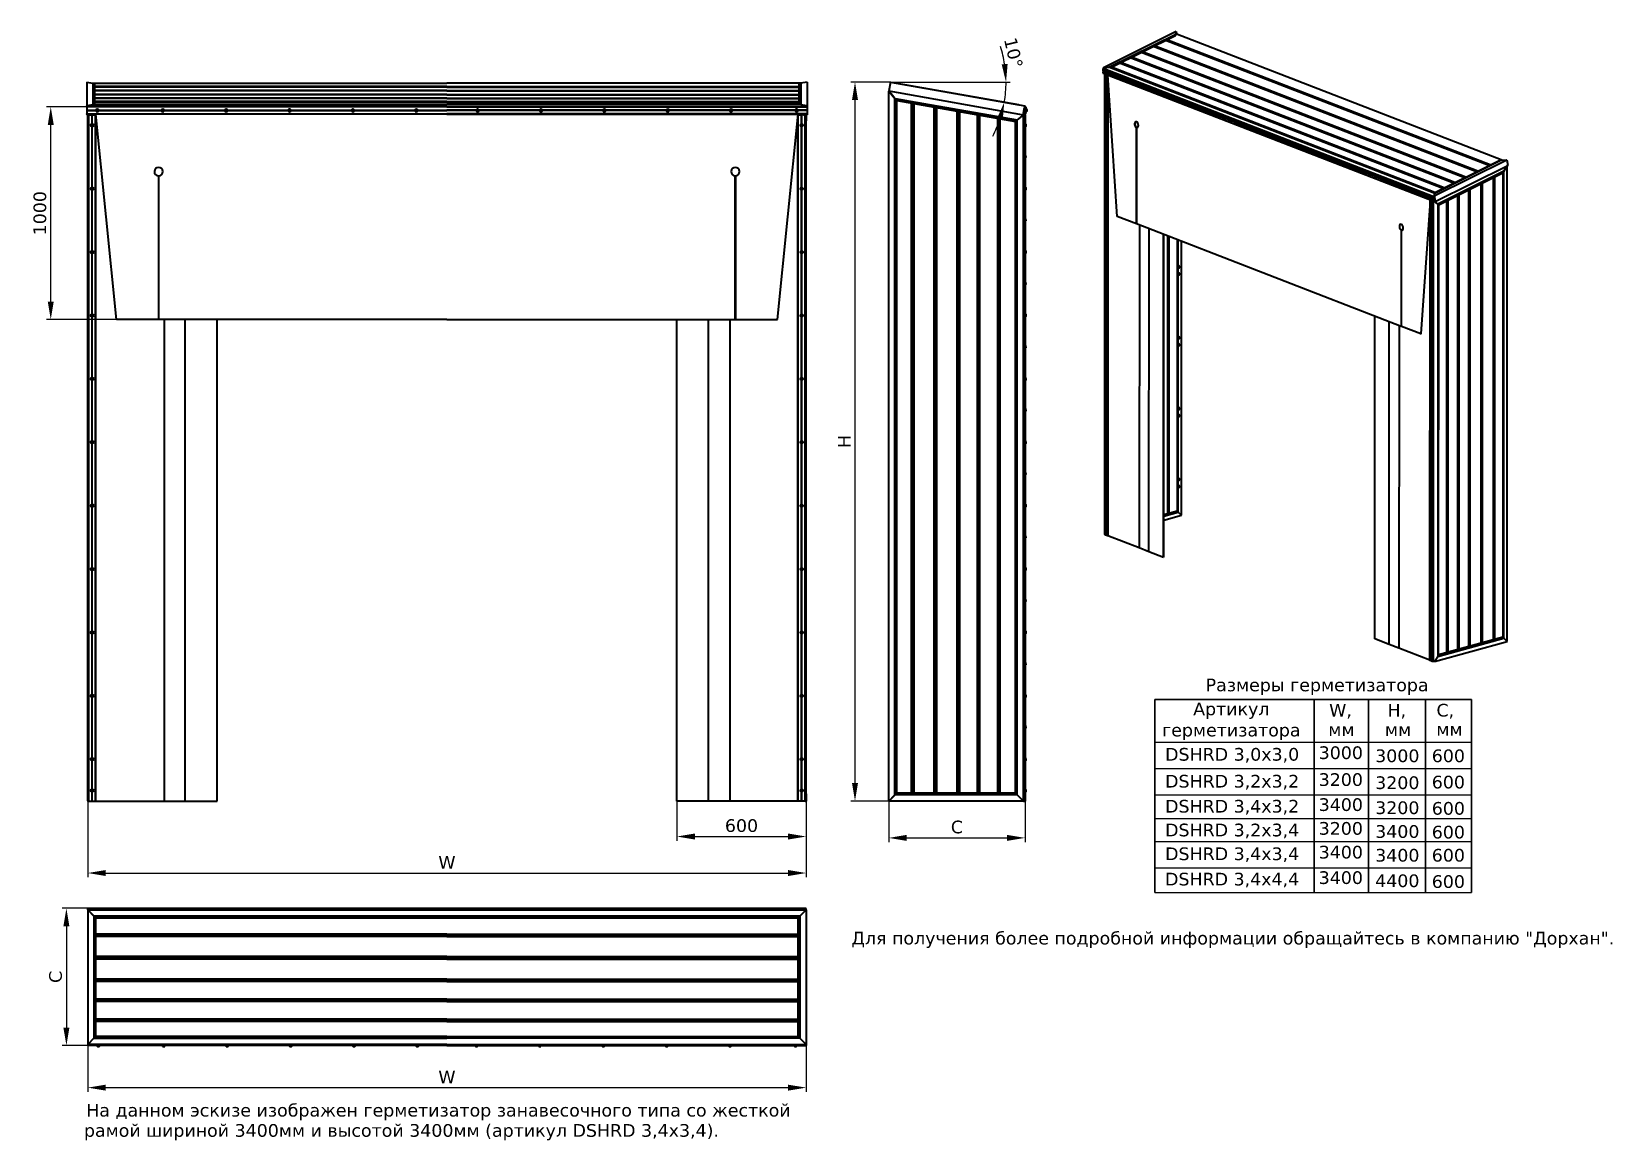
# Model space of a CAD drawing. Header units: millimetres. Extents: x 40006 to 47488, y -1353 to 3894.
import ezdxf

# ---------------------------------------------------------------- set-up
doc = ezdxf.new("R2010")
doc.units = ezdxf.units.MM
doc.linetypes.add('K5LT_BASIC', pattern=[0])
doc.layers.add('0 VIEW0', color=7, linetype='Continuous')
doc.styles.get("Standard").update_dxf_attribs({"font": 'verdana.TTF'})
doc.dimstyles.new('ISO-25', dxfattribs={"dimtxt": 80, "dimasz": 85, "dimexe": 20, "dimexo": 0, "dimgap": 20, "dimtad": 1, "dimtxsty": 'Standard', "dimcen": 2.5, "dimadec": 0, "dimazin": 0, "dimtfac": 1, "dimtmove": 0, "dimatfit": 3, "dimfxl": 1, "dimarcsym": 0})

msp = doc.modelspace()

# ---------------------------------------------------------------- texts
at = {"ltscale": 15}
for s, p in [('W,', (46147.623, 652.573)), ('H,', (46423.752, 652.573)), ('С,', (46655.563, 652.573)), ('мм', (46143.405, 561.119)), ('мм', (46411.514, 561.119)), ('мм', (46654.84, 561.942)), ('3000', (46365.476, 436.763)), ('600', (46633.393, 436.763)), ('3200', (46365.476, 309.47)), ('600', (46633.393, 312.431)), ('3200', (46365.476, 191.058)), ('600', (46633.393, 188.098)), ('3400', (46365.476, 78.567)), ('600', (46633.393, 75.606)), ('3400', (46365.476, -33.925)), ('600', (46633.393, -33.925)), ('4400', (46365.476, -154.509)), ('600', (46633.393, -158.445))]:
    msp.add_text(s, height=60, dxfattribs=at).set_placement(p)
at = {"ltscale": 15, "char_height": 60}
for s, insert, width, attachment_point in [('Размеры герметизатора', (46090.535, 793.503), 3191.73403, 5), ('Артикул \\Pгерметизатора', (45684.54, 629.974), 1048.41023, 5), ('DSHRD 3,0x3,0', (45688.539, 468.96), 733.88716, 5), ('3000', (46202.846, 480.86), 733.88716, 5), ('DSHRD 3,2x3,2', (45688.539, 341.667), 733.88716, 5), ('3200', (46202.846, 353.567), 733.88716, 5), ('DSHRD 3,4x3,2', (45688.539, 223.255), 733.88716, 5), ('3400', (46202.846, 235.155), 733.88716, 5), ('3200', (46202.846, 122.663), 733.88716, 5), ('DSHRD 3,2x3,4', (45688.539, 110.764), 733.88716, 5), ('DSHRD 3,4x3,4', (45688.539, -1.728), 733.88716, 5), ('3400', (46202.846, 10.172), 733.88716, 5), ('DSHRD 3,4x4,4', (45688.285, -121.572), 733.88716, 5), ('3400', (46202.846, -110.413), 733.88716, 5), ('На данном эскизе изображен герметизатор занавесочного типа со жесткой', (40264.447, -1219.055), 7135.48544, 4), ('рамой шириной 3400мм и высотой 3400мм (артикул DSHRD 3,4x3,4).', (40253.602, -1314.673), 7135.48544, 4)]:
    msp.add_mtext(s, dxfattribs=dict(at, insert=insert, width=width, attachment_point=attachment_point))
at = {"insert": (43886.179, -366.216), "char_height": 60, "width": 6457.18267, "attachment_point": 1}
msp.add_mtext('Для получения более подробной информации обращайтесь в компанию "Дорхан".', dxfattribs=at)

# ---------------------------------------------------------------- blocks, each defined once
blk = doc.blocks.new('*D52')
at = {"color": 0, "lineweight": -2}
for p, q in [((40271.9, 252.4), (40271.9, -108)), ((43671.9, 252.4), (43671.9, -108)), ((40356.9, -88), (43586.9, -88))]:
    blk.add_line(p, q, dxfattribs=at)
at = {"color": 0}
for points in [[(40356.9, -73.9), (40356.9, -102.2), (40271.9, -88)], [(43586.9, -73.9), (43586.9, -102.2), (43671.9, -88)]]:
    blk.add_solid(points, dxfattribs=at)
at = {"layer": 'Defpoints', "color": 0}
for p in [(40271.9, 252.4), (43671.9, 252.4), (43671.9, -88)]:
    blk.add_point(p, dxfattribs=at)
at = {"color": 0, "insert": (41971.9, -38), "char_height": 60, "attachment_point": 5}
blk.add_mtext('W', dxfattribs=at)
blk = doc.blocks.new('*D53')
at = {"color": 0, "lineweight": -2}
for p, q in [((44070.8, 3655.1), (43883.3, 3655.1)), ((43903.3, 3570.1), (43903.3, 337.4)), ((44063.3, 252.4), (43883.3, 252.4))]:
    blk.add_line(p, q, dxfattribs=at)
at = {"color": 0}
for points in [[(43889.1, 3570.1), (43917.4, 3570.1), (43903.3, 3655.1)], [(43889.1, 337.4), (43917.4, 337.4), (43903.3, 252.4)]]:
    blk.add_solid(points, dxfattribs=at)
at = {"layer": 'Defpoints', "color": 0}
for p in [(44070.8, 3655.1), (43903.3, 252.4), (44063.3, 252.4)]:
    blk.add_point(p, dxfattribs=at)
at = {"color": 0, "insert": (43853.3, 1953.8), "char_height": 60, "attachment_point": 5, "rotation": 90}
blk.add_mtext('H', dxfattribs=at)
blk = doc.blocks.new('*D50')
at = {"color": 0, "lineweight": -2}
for p, q in [((44063.3, 252.4), (44063.3, 58.2)), ((44708.1, 252.8), (44708.1, 58.2)), ((44148.3, 78.2), (44623.1, 78.2))]:
    blk.add_line(p, q, dxfattribs=at)
at = {"color": 0}
for points in [[(44148.3, 92.4), (44148.3, 64.1), (44063.3, 78.2)], [(44623.1, 92.4), (44623.1, 64.1), (44708.1, 78.2)]]:
    blk.add_solid(points, dxfattribs=at)
at = {"layer": 'Defpoints', "color": 0}
for p in [(44063.3, 252.4), (44708.1, 252.8), (44708.1, 78.2)]:
    blk.add_point(p, dxfattribs=at)
at = {"color": 0, "insert": (44385.7, 129.3), "char_height": 60, "attachment_point": 5}
blk.add_mtext('С', dxfattribs=at)
blk = doc.blocks.new('*D54')
at = {"color": 0, "lineweight": -2}
for p, q in [((43060.3, 252.4), (43060.3, 64.7)), ((43671.9, 252.4), (43671.9, 64.7)), ((43145.3, 84.7), (43586.9, 84.7))]:
    blk.add_line(p, q, dxfattribs=at)
at = {"color": 0}
for points in [[(43145.3, 98.9), (43145.3, 70.5), (43060.3, 84.7)], [(43586.9, 98.9), (43586.9, 70.5), (43671.9, 84.7)]]:
    blk.add_solid(points, dxfattribs=at)
at = {"layer": 'Defpoints', "color": 0}
for p in [(43060.3, 252.4), (43671.9, 252.4), (43671.9, 84.7)]:
    blk.add_point(p, dxfattribs=at)
at = {"color": 0, "insert": (43366.1, 135.9), "char_height": 60, "attachment_point": 5}
blk.add_mtext('600', dxfattribs=at)
blk = doc.blocks.new('*D55')
at = {"color": 0, "lineweight": -2}
for p, q in [((40266.9, 3537.4), (40076.6, 3537.4)), ((40096.6, 2616.2), (40096.6, 3452.4)), ((40407.1, 2531.2), (40076.6, 2531.2))]:
    blk.add_line(p, q, dxfattribs=at)
at = {"color": 0}
for points in [[(40082.5, 3452.4), (40110.8, 3452.4), (40096.6, 3537.4)], [(40082.5, 2616.2), (40110.8, 2616.2), (40096.6, 2531.2)]]:
    blk.add_solid(points, dxfattribs=at)
at = {"layer": 'Defpoints', "color": 0}
for p in [(40096.6, 3537.4), (40266.9, 3537.4), (40407.1, 2531.2)]:
    blk.add_point(p, dxfattribs=at)
at = {"color": 0, "insert": (40045.4, 3034.3), "char_height": 60, "attachment_point": 5, "rotation": 90}
blk.add_mtext('1000', dxfattribs=at)
blk = doc.blocks.new('*D51')
at = {"color": 0, "lineweight": -2}
for p, q in [((40271.9, -904.6), (40271.9, -1123.7)), ((43671.9, -904.6), (43671.9, -1123.7)), ((40356.9, -1103.7), (43586.9, -1103.7))]:
    blk.add_line(p, q, dxfattribs=at)
at = {"color": 0}
for points in [[(40356.9, -1089.6), (40356.9, -1117.9), (40271.9, -1103.7)], [(43586.9, -1089.6), (43586.9, -1117.9), (43671.9, -1103.7)]]:
    blk.add_solid(points, dxfattribs=at)
at = {"layer": 'Defpoints', "color": 0}
for p in [(40271.9, -904.6), (43671.9, -904.6), (43671.9, -1103.7)]:
    blk.add_point(p, dxfattribs=at)
at = {"color": 0, "insert": (41971.9, -1053.7), "char_height": 60, "attachment_point": 5}
blk.add_mtext('W', dxfattribs=at)
blk = doc.blocks.new('*D56')
at = {"color": 0, "lineweight": -2}
for p, q in [((40276.9, -255.1), (40150.7, -255.1)), ((40170.7, -340.1), (40170.7, -819.6)), ((40271.9, -904.6), (40150.7, -904.6))]:
    blk.add_line(p, q, dxfattribs=at)
at = {"color": 0}
for points in [[(40156.5, -340.1), (40184.9, -340.1), (40170.7, -255.1)], [(40156.5, -819.6), (40184.9, -819.6), (40170.7, -904.6)]]:
    blk.add_solid(points, dxfattribs=at)
at = {"layer": 'Defpoints', "color": 0}
for p in [(40276.9, -255.1), (40170.7, -904.6), (40271.9, -904.6)]:
    blk.add_point(p, dxfattribs=at)
at = {"color": 0, "insert": (40119.6, -579.8), "char_height": 60, "attachment_point": 5, "rotation": 90}
blk.add_mtext('С', dxfattribs=at)
blk = doc.blocks.new('*D57')
at = {"color": 0, "lineweight": -2}
for p, q in [((44099.6, 3650), (44629.6, 3556.7)), ((44115.7, 3655.1), (44638.2, 3655.1))]:
    blk.add_line(p, q, dxfattribs=at)
for start, end in [(8.90477, 17.80953), (350.01163, 360), (332.2021, 341.10686)]:
    blk.add_arc((44070.8, 3655.1), 547.5, start, end, dxfattribs=at)
at = {"color": 0}
for points in [[(44625.8, 3740.9), (44597.5, 3738.7), (44618.2, 3655.1)], [(44575, 3481.4), (44602.5, 3474.3), (44609.9, 3560.1)]]:
    blk.add_solid(points, dxfattribs=at)
at = {"layer": 'Defpoints', "color": 0}
for p in [(44070.8, 3655.1), (44070.8, 3655.1), (44099.6, 3650), (44115.7, 3655.1), (44614.5, 3591.6)]:
    blk.add_point(p, dxfattribs=at)
at = {"color": 0, "insert": (44653.3, 3793.4), "char_height": 60, "attachment_point": 5, "rotation": 283.35715}
blk.add_mtext('10°', dxfattribs=at)

# ---------------------------------------------------------------- dimensions: what is measured, and where the dimension line sits
dim = msp.add_angular_dim_2l(base=(44614.535, 3591.609), line1=((44070.763, 3655.092), (44099.641, 3650.006)), line2=((44070.763, 3655.092), (44115.684, 3655.092)), dimstyle='ISO-25', override={"dimtxt": 60})
dim.commit()
dim.dimension.update_dxf_attribs({"geometry": '*D57', "text_midpoint": (44603.418, 3781.568), "dimtype": 162})
for base, p1, p2, text, picture, middle in [((43903.272, 252.422), (44070.763, 3655.092), (44063.314, 252.422), 'H', '*D53', (43853.272, 1953.757)), ((40096.627, 3537.441), (40407.051, 2531.227), (40266.911, 3537.441), '1000', '*D55', (40045.398, 3034.334)), ((40170.696, -904.573), (40276.915, -255.068), (40271.899, -904.573), 'С', '*D56', (40119.608, -579.821))]:
    dim = msp.add_linear_dim(base=base, p1=p1, p2=p2, angle=90, text=text, dimstyle='ISO-25', override={"dimtxt": 60})
    dim.commit()
    dim.dimension.update_dxf_attribs({"geometry": picture, "text_midpoint": middle})
for base, p1, p2, text, picture, middle in [((43671.915, -88.035), (40271.915, 252.422), (43671.915, 252.422), 'W', '*D52', (41971.915, -38.035)), ((43671.915, 84.689), (43060.319, 252.422), (43671.915, 252.421), '600', '*D54', (43366.117, 135.918)), ((44708.068, 78.228), (44063.314, 252.422), (44708.068, 252.793), 'С', '*D50', (44385.691, 129.316)), ((43671.913, -1103.723), (40271.917, -904.562), (43671.913, -904.573), 'W', '*D51', (41971.915, -1053.723))]:
    dim = msp.add_linear_dim(base=base, p1=p1, p2=p2, text=text, dimstyle='ISO-25', override={"dimtxt": 60})
    dim.commit()
    dim.dimension.update_dxf_attribs({"geometry": picture, "text_midpoint": middle})

# ---------------------------------------------------------------- linework, layer by layer
msp.add_line((44070.763, 3655.092), (44115.684, 3655.092))
at = {"lineweight": 30, "ltscale": 15}
for p, q in [((45322.107, 732.421), (46820.875, 732.421)), ((45322.107, 732.421), (45322.107, -180.957)), ((46076.564, 732.421), (46076.564, -180.957)), ((46334.272, 732.421), (46334.272, -180.957)), ((46603.975, 732.421), (46603.975, -180.957)), ((46820.875, 732.421), (46820.875, -180.957))]:
    msp.add_line(p, q, dxfattribs=at)
at = {"ltscale": 15}
for p, q in [((45322.107, 531.309), (46820.875, 531.309)), ((45322.107, 406.976), (46820.875, 406.976)), ((45322.107, 282.643), (46820.875, 282.643)), ((45322.107, 170.152), (46820.875, 170.152)), ((45322.107, 60.62), (46820.875, 60.62)), ((45322.107, -63.9), (46820.875, -63.9)), ((45322.107, -180.957), (46820.875, -180.957))]:
    msp.add_line(p, q, dxfattribs=at)
at = {"layer": '0 VIEW0', "color": 5, "linetype": 'K5LT_BASIC', "lineweight": 40}
for p, q in [((45423.642, 3893.742), (45079.268, 3722.722)), ((45420.997, 3876.107), (45423.673, 3892.127)), ((45423.643, 3893.741), (45421.475, 3880.767)), ((45423.643, 3893.741), (45423.642, 3893.742)), ((45423.643, 3893.741), (45425.138, 3883.64)), ((45423.673, 3892.127), (45424.916, 3883.726)), ((45421.475, 3880.767), (45108.364, 3725.273)), ((45421.376, 3880.173), (45109.697, 3725.391)), ((45117.291, 3725.25), (45420.982, 3876.066)), ((46845.619, 3230.93), (45315.052, 3823.46)), ((46847.87, 3232.048), (45317.303, 3824.578)), ((46852.015, 3234.107), (45321.449, 3826.637)), ((46903.187, 3259.523), (45372.625, 3852.051)), ((46905.438, 3260.642), (45374.877, 3853.17)), ((46909.583, 3262.7), (45379.022, 3855.228)), ((45421.376, 3880.173), (45421.061, 3878.283)), ((45421.489, 3880.042), (45421.376, 3880.173)), ((45421.475, 3880.767), (45421.489, 3880.042)), ((45422.431, 3884.688), (46969.323, 3285.838)), ((46685.709, 3151.503), (45155.126, 3744.039)), ((46687.96, 3152.621), (45157.377, 3745.157)), ((46692.105, 3154.68), (45161.523, 3747.216)), ((46736.88, 3176.919), (45206.302, 3769.454)), ((46739.131, 3178.038), (45208.554, 3770.572)), ((46743.276, 3180.096), (45212.699, 3772.631)), ((46788.051, 3202.336), (45257.479, 3794.869)), ((46790.303, 3203.454), (45259.73, 3795.987)), ((46794.448, 3205.513), (45263.876, 3798.045)), ((45077.165, 3718.199), (45076.186, 3712.095)), ((46642.057, 3105.625), (45076.323, 3711.77)), ((45076.718, 3702.32), (45077.733, 3696.816)), ((45076.865, 3711.559), (45077.094, 3707.63)), ((45077.288, 3703.097), (45076.868, 3702.736)), ((45077.094, 3707.63), (45077.268, 3707.492)), ((45077.094, 3707.63), (45095.357, 3700.56)), ((45077.268, 3707.492), (45077.117, 3707.235)), ((45077.117, 3707.235), (45077.35, 3703.245)), ((45077.117, 3707.235), (45095.076, 3700.283)), ((45077.268, 3707.492), (45095.277, 3700.52)), ((45077.613, 3718.607), (45077.411, 3718.533)), ((46643.406, 3112.463), (45077.672, 3718.608)), ((45077.733, 3696.816), (46643.468, 3090.672)), ((46643.946, 3090.012), (45078.212, 3696.157)), ((45079.692, 3719.091), (45078.26, 3718.38)), ((45079.269, 3722.722), (45079.268, 3722.722)), ((45079.268, 3722.722), (45079.781, 3719.254)), ((45108.364, 3725.273), (45079.269, 3722.722)), ((45079.269, 3722.722), (45079.365, 3722.075)), ((45079.779, 3719.271), (45079.367, 3722.059)), ((45080.265, 3722.78), (45108.371, 3725.245)), ((45084.548, 3692.714), (45083.854, 1515.081)), ((45084.58, 3692.666), (45087.194, 3690.781)), ((45084.876, 3692.859), (45084.674, 3692.803)), ((45086.224, 3692.409), (45085.076, 3692.854)), ((45085.438, 3693.36), (45085.437, 3692.714)), ((45085.697, 3692.728), (45085.697, 3692.613)), ((45085.781, 3692.653), (45086.102, 3692.528)), ((45086.414, 3692.982), (45085.822, 3692.817)), ((45087.198, 3692.68), (45086.224, 3692.409)), ((45086.552, 3692.714), (45086.873, 3692.804)), ((45086.781, 3692.626), (45086.552, 3692.714)), ((45086.603, 3692.515), (45086.765, 3692.56)), ((45086.815, 3692.595), (45086.815, 3692.574)), ((45086.935, 3692.78), (45086.935, 3692.607)), ((45086.968, 3692.769), (45087.198, 3692.68)), ((45087.05, 3692.089), (45088.025, 3692.36)), ((45088.198, 3691.645), (45087.05, 3692.089)), ((45087.634, 3690.719), (45088.17, 3690.781)), ((45087.671, 3691.964), (45087.671, 3691.849)), ((45087.755, 3691.888), (45088.077, 3691.764)), ((45087.959, 3692.097), (45087.796, 3692.052)), ((45088.024, 3692.108), (45088.025, 3692.36)), ((45088.025, 3692.36), (45088.254, 3692.271)), ((45088.389, 3692.003), (45088.159, 3692.092)), ((45088.848, 3691.825), (45088.198, 3691.645)), ((45088.325, 3690.767), (45091.109, 3689.689)), ((45088.71, 3692.093), (45088.389, 3692.003)), ((45088.577, 3691.75), (45088.848, 3691.825)), ((45088.848, 3692.039), (45088.848, 3691.825)), ((45090.73, 3691.096), (45088.848, 3691.825)), ((45091.099, 3660.519), (45091.109, 3689.689)), ((45091.109, 3689.689), (45091.409, 3689.681)), ((45094.725, 3689.549), (45091.189, 3690.918)), ((45091.375, 3660.413), (45091.384, 3689.582)), ((45091.409, 3689.681), (45091.384, 3689.582)), ((45091.384, 3689.582), (45094.168, 3688.504)), ((45093.849, 3688.22), (45093.155, 1510.587)), ((45094.184, 3688.451), (45093.893, 3688.276)), ((45093.969, 3688.133), (45098.665, 3686.768)), ((45094.451, 3689.655), (45094.098, 3690.007)), ((45098.72, 3688.002), (45095.184, 3689.371)), ((45095.31, 3689.46), (45095.31, 3689.323)), ((45099.305, 3702.17), (45097.288, 3701.431)), ((45097.451, 3688.493), (45097.451, 3688.709)), ((45099.735, 3694.576), (45097.718, 3693.837)), ((45097.932, 3702.705), (45098.472, 3702.903)), ((45097.97, 1509.135), (45098.665, 3686.768)), ((45099.312, 3687.772), (45099.179, 3687.824)), ((45143.743, 3019.603), (45099.297, 3687.994)), ((45099.304, 3687.913), (45099.304, 3687.775)), ((45101.709, 3699.375), (45099.305, 3702.17)), ((45101.709, 3699.375), (45099.692, 3698.636)), ((45099.735, 3694.576), (45101.924, 3695.578)), ((45101.924, 3695.578), (45099.907, 3694.839)), ((45100.73, 3666.445), (45100.042, 1509.438)), ((45101.108, 3694.041), (45101.648, 3694.239)), ((45101.924, 3695.578), (45101.709, 3699.375)), ((45103.032, 3697.588), (45237.729, 3645.443)), ((45103.038, 3697.515), (45237.649, 3645.403)), ((45103.053, 3697.194), (45237.423, 3645.176)), ((45108.589, 3725.16), (45108.364, 3725.273)), ((45108.371, 3725.245), (46647.175, 3129.525)), ((45109.697, 3725.391), (45109.146, 3724.945)), ((45109.175, 3724.934), (45109.708, 3725.362)), ((45113.934, 3725.761), (45109.697, 3725.391)), ((45109.708, 3725.362), (45113.94, 3725.733)), ((45109.708, 3725.362), (46647.274, 3130.122)), ((46647.877, 3132.712), (45116.959, 3725.378)), ((40266.905, 3655.092), (40266.905, 3542.916)), ((40266.908, 3655.092), (40266.905, 3655.092)), ((40266.908, 3655.092), (40296.231, 3650.006)), ((40294.253, 3650.349), (41971.915, 3650.573)), ((40296.231, 3650.006), (40296.231, 3548.013)), ((40296.231, 3650.006), (40296.905, 3649.226)), ((40296.905, 3649.226), (40297.574, 3649.774)), ((40296.905, 3649.226), (40296.905, 3547.97)), ((40297.574, 3649.774), (40297.574, 3548.247)), ((40297.574, 3649.774), (40301.843, 3649.032)), ((40304.911, 3549.022), (40304.911, 3647.316)), ((41971.915, 3633.61), (40304.911, 3633.388)), ((41971.915, 3631.526), (40304.911, 3631.304)), ((41971.915, 3614.856), (40304.911, 3614.634)), ((41971.915, 3612.772), (40304.911, 3612.55)), ((41971.915, 3596.102), (40304.911, 3595.88)), ((41971.915, 3594.018), (40304.911, 3593.796)), ((43649.577, 3650.349), (41971.915, 3650.573)), ((41971.915, 3633.61), (43638.919, 3633.388)), ((41971.915, 3631.526), (43638.919, 3631.304)), ((41971.915, 3614.856), (43638.919, 3614.634)), ((41971.915, 3612.772), (43638.919, 3612.55)), ((41971.915, 3596.102), (43638.919, 3595.88)), ((41971.915, 3594.018), (43638.919, 3593.796)), ((43638.919, 3549.022), (43638.919, 3647.316)), ((43646.255, 3649.774), (43641.986, 3649.032)), ((43646.255, 3649.774), (43646.255, 3548.247)), ((43646.925, 3649.226), (43646.255, 3649.774)), ((43647.599, 3650.006), (43646.925, 3649.226)), ((43646.925, 3649.226), (43646.925, 3547.97)), ((43676.922, 3655.092), (43647.599, 3650.006)), ((43647.599, 3650.006), (43647.599, 3548.013)), ((43676.922, 3655.092), (43676.925, 3655.092)), ((43676.925, 3655.092), (43676.925, 3542.916)), ((44063.15, 3612.775), (44063.149, 3612.772)), ((44092.475, 3577.823), (44063.149, 3612.772)), ((44063.149, 3612.772), (44063.296, 3612.746)), ((44063.15, 3612.775), (44063.297, 3612.749)), ((44070.763, 3655.092), (44063.296, 3612.746)), ((44063.296, 3612.746), (44699.482, 3500.569)), ((44063.314, 252.422), (44063.314, 3612.422)), ((44063.314, 3612.422), (44092.641, 3577.47)), ((44063.541, 3612.151), (44063.541, 3612.305)), ((44063.547, 3612.144), (44063.547, 3612.298)), ((44070.763, 3655.092), (44706.949, 3542.916)), ((44070.763, 3655.092), (44099.641, 3650.006)), ((44071.319, 3602.881), (44071.319, 3603.035)), ((44071.319, 3602.881), (44071.319, 3603.035)), ((44099.641, 3650.006), (44678.073, 3548.013)), ((44100.964, 3649.774), (44676.75, 3548.247)), ((45090.496, 3659.899), (45088.474, 3659.337)), ((45090.893, 3652.025), (45088.871, 3651.462)), ((45089.458, 3660.407), (45089.999, 3660.558)), ((45092.885, 3657.297), (45090.496, 3659.899)), ((45092.885, 3657.297), (45090.863, 3656.734)), ((45090.893, 3652.025), (45093.083, 3653.359)), ((45091.035, 3459.383), (45091.097, 3651.488)), ((45093.083, 3653.359), (45091.061, 3652.797)), ((45091.311, 3459.277), (45091.372, 3651.455)), ((45091.931, 3651.517), (45092.473, 3651.668)), ((45093.083, 3653.359), (45092.885, 3657.297)), ((45241.648, 3647.039), (45239.631, 3646.3)), ((45242.079, 3639.446), (45240.061, 3638.706)), ((45240.276, 3647.574), (45240.816, 3647.772)), ((45244.052, 3644.244), (45241.648, 3647.039)), ((45244.052, 3644.244), (45242.035, 3643.505)), ((45242.079, 3639.446), (45244.267, 3640.447)), ((45244.267, 3640.447), (45242.25, 3639.708)), ((45243.451, 3638.911), (45243.991, 3639.109)), ((45244.267, 3640.447), (45244.052, 3644.244)), ((45245.373, 3642.484), (45375.477, 3592.116)), ((45245.379, 3642.41), (45375.396, 3592.077)), ((45245.396, 3642.089), (45375.171, 3591.849)), ((45379.396, 3593.713), (45377.379, 3592.974)), ((45378.024, 3594.248), (45378.563, 3594.446)), ((45381.8, 3590.918), (45379.396, 3593.713)), ((40266.905, 3542.916), (40266.911, 3500.569)), ((40266.908, 3542.916), (40266.905, 3542.916)), ((40296.231, 3548.013), (40266.908, 3542.916)), ((40266.908, 3542.916), (40266.911, 3500.569)), ((40266.911, 3537.559), (40266.911, 3541.887)), ((41971.915, 3537.695), (40266.911, 3537.468)), ((40266.911, 3537.467), (40266.911, 3537.468)), ((40266.911, 3537.467), (40266.911, 3537.441)), ((40266.911, 3537.044), (40266.911, 3537.441)), ((40266.911, 3537.044), (40266.913, 3528.346)), ((40266.913, 3527.766), (40266.913, 3528.346)), ((40266.913, 3527.766), (40266.913, 3527.533)), ((40266.913, 3527.533), (40266.913, 3527.356)), ((40266.913, 3527.356), (40266.914, 3521.309)), ((40266.914, 3521.309), (40313.426, 3521.315)), ((40266.914, 3521.309), (40266.914, 3521.031)), ((40266.914, 3521.031), (40310.414, 3521.037)), ((40266.914, 3521.031), (40266.914, 3520.71)), ((40266.914, 3520.71), (40310.419, 3520.716)), ((40266.914, 3520.71), (40266.914, 3514.663)), ((40267.911, 3543.046), (40296.236, 3547.97)), ((40296.284, 3547.97), (40296.231, 3548.013)), ((40296.236, 3547.97), (41971.915, 3548.194)), ((40297.574, 3548.247), (40297.337, 3547.97)), ((40297.382, 3547.97), (40297.584, 3548.205)), ((40301.843, 3548.988), (40297.574, 3548.247)), ((40297.584, 3548.205), (40301.849, 3548.946)), ((40297.584, 3548.205), (41971.915, 3548.428)), ((41971.915, 3549.245), (40302.718, 3549.022)), ((41971.915, 3579.432), (40304.911, 3579.21)), ((41971.915, 3577.348), (40304.911, 3577.126)), ((41971.915, 3562.762), (40304.911, 3562.54)), ((41971.915, 3560.678), (40304.911, 3560.456)), ((40310.414, 3520.988), (40310.414, 3521.059)), ((40311.92, 3523.877), (40311.907, 3518.118)), ((40311.92, 3523.611), (40311.907, 3517.852)), ((40311.907, 3518.118), (40311.907, 3517.852)), ((40316.926, 3526.745), (40311.92, 3523.877)), ((40311.92, 3523.877), (40311.92, 3523.611)), ((40316.926, 3526.745), (40316.926, 3526.479)), ((40321.92, 3523.855), (40316.926, 3526.745)), ((40321.907, 3517.83), (40321.92, 3523.589)), ((40321.915, 3521.316), (40623.426, 3521.356)), ((40321.92, 3523.855), (40321.92, 3523.589)), ((40323.408, 3520.718), (40620.418, 3520.757)), ((40323.414, 3521.038), (40623.414, 3521.078)), ((40323.414, 3520.985), (40323.414, 3521.056)), ((40620.414, 3520.988), (40620.414, 3521.059)), ((40621.92, 3523.877), (40621.907, 3518.118)), ((40621.92, 3523.611), (40621.907, 3517.852)), ((40621.907, 3518.118), (40621.907, 3517.852)), ((40626.926, 3526.745), (40621.92, 3523.877)), ((40621.92, 3523.877), (40621.92, 3523.611)), ((40626.926, 3526.745), (40626.926, 3526.479)), ((40631.92, 3523.855), (40626.926, 3526.745)), ((40631.907, 3517.83), (40631.92, 3523.589)), ((40631.914, 3521.079), (40923.414, 3521.118)), ((40631.915, 3521.357), (40923.426, 3521.396)), ((40631.92, 3523.855), (40631.92, 3523.589)), ((40633.41, 3520.759), (40920.418, 3520.797)), ((40633.414, 3520.985), (40633.414, 3521.056)), ((40920.414, 3521.028), (40920.414, 3521.099)), ((40921.92, 3523.917), (40921.907, 3518.158)), ((40921.92, 3523.651), (40921.907, 3517.892)), ((40921.907, 3518.158), (40921.907, 3517.892)), ((40926.926, 3526.785), (40921.92, 3523.917)), ((40921.92, 3523.917), (40921.92, 3523.651)), ((40926.926, 3526.785), (40926.926, 3526.519)), ((40931.92, 3523.895), (40926.926, 3526.785)), ((40931.907, 3517.87), (40931.92, 3523.629)), ((40931.914, 3521.119), (41223.414, 3521.158)), ((40931.915, 3521.397), (41223.426, 3521.436)), ((40931.92, 3523.895), (40931.92, 3523.629)), ((40933.41, 3520.799), (41220.418, 3520.837)), ((40933.414, 3521.025), (40933.414, 3521.096)), ((41220.414, 3521.068), (41220.414, 3521.139)), ((41221.92, 3523.957), (41221.907, 3518.198)), ((41221.92, 3523.691), (41221.907, 3517.932)), ((41221.907, 3518.198), (41221.907, 3517.932)), ((41226.926, 3526.825), (41221.92, 3523.957)), ((41221.92, 3523.957), (41221.92, 3523.691)), ((41226.926, 3526.825), (41226.926, 3526.559)), ((41231.92, 3523.935), (41226.926, 3526.825)), ((41231.907, 3517.91), (41231.92, 3523.669)), ((41231.914, 3521.159), (41523.414, 3521.198)), ((41231.915, 3521.437), (41523.426, 3521.476)), ((41231.92, 3523.935), (41231.92, 3523.669)), ((41233.41, 3520.839), (41520.418, 3520.877)), ((41233.414, 3521.065), (41233.414, 3521.136)), ((41520.414, 3521.107), (41520.414, 3521.179)), ((41521.92, 3523.997), (41521.907, 3518.238)), ((41521.92, 3523.731), (41521.907, 3517.972)), ((41521.907, 3518.238), (41521.907, 3517.972)), ((41526.926, 3526.865), (41521.92, 3523.997)), ((41521.92, 3523.997), (41521.92, 3523.731)), ((41526.926, 3526.865), (41526.926, 3526.599)), ((41531.92, 3523.975), (41526.926, 3526.865)), ((41531.907, 3517.95), (41531.92, 3523.709)), ((41531.914, 3521.199), (41823.414, 3521.238)), ((41531.915, 3521.477), (41823.426, 3521.516)), ((41531.92, 3523.975), (41531.92, 3523.709)), ((41533.41, 3520.879), (41820.418, 3520.917)), ((41533.414, 3521.105), (41533.414, 3521.176)), ((41820.414, 3521.147), (41820.414, 3521.219)), ((41821.92, 3524.037), (41821.907, 3518.278)), ((41821.92, 3523.771), (41821.907, 3518.012)), ((41821.907, 3518.278), (41821.907, 3518.012)), ((41826.926, 3526.905), (41821.92, 3524.037)), ((41821.92, 3524.037), (41821.92, 3523.771)), ((41826.926, 3526.905), (41826.926, 3526.639)), ((41831.92, 3524.015), (41826.926, 3526.905)), ((41831.907, 3517.99), (41831.92, 3523.749)), ((41831.914, 3521.239), (41971.915, 3521.258)), ((41831.915, 3521.517), (41971.915, 3521.536)), ((41831.92, 3524.015), (41831.92, 3523.749)), ((41833.41, 3520.919), (41971.915, 3520.937)), ((41833.414, 3521.145), (41833.414, 3521.216)), ((41971.915, 3579.432), (43638.919, 3579.21)), ((41971.915, 3577.348), (43638.919, 3577.126)), ((41971.915, 3562.762), (43638.919, 3562.54)), ((41971.915, 3560.678), (43638.919, 3560.456)), ((41971.915, 3549.245), (43641.112, 3549.022)), ((43646.245, 3548.205), (41971.915, 3548.428)), ((43647.593, 3547.97), (41971.915, 3548.194)), ((41971.915, 3537.695), (43676.918, 3537.468)), ((42111.915, 3521.517), (41971.915, 3521.536)), ((42111.915, 3521.239), (41971.915, 3521.258)), ((42110.42, 3520.919), (41971.915, 3520.937)), ((42110.416, 3521.145), (42110.416, 3521.216)), ((42111.91, 3524.015), (42116.903, 3526.905)), ((42111.91, 3524.015), (42111.91, 3523.749)), ((42111.922, 3517.99), (42111.91, 3523.749)), ((42116.903, 3526.905), (42116.903, 3526.639)), ((42116.903, 3526.905), (42121.91, 3524.037)), ((42411.915, 3521.477), (42120.403, 3521.516)), ((42411.915, 3521.199), (42120.416, 3521.238)), ((42121.91, 3524.037), (42121.91, 3523.771)), ((42121.91, 3524.037), (42121.922, 3518.278)), ((42121.91, 3523.771), (42121.922, 3518.012)), ((42121.922, 3518.278), (42121.922, 3518.012)), ((42410.42, 3520.879), (42123.412, 3520.917)), ((42123.416, 3521.147), (42123.416, 3521.219)), ((42410.416, 3521.105), (42410.416, 3521.176)), ((42411.91, 3523.975), (42416.903, 3526.865)), ((42411.91, 3523.975), (42411.91, 3523.709)), ((42411.922, 3517.95), (42411.91, 3523.709)), ((42416.903, 3526.865), (42416.903, 3526.599)), ((42416.903, 3526.865), (42421.91, 3523.997)), ((42711.915, 3521.437), (42420.403, 3521.476)), ((42711.915, 3521.159), (42420.416, 3521.198)), ((42421.91, 3523.997), (42421.91, 3523.731)), ((42421.91, 3523.997), (42421.922, 3518.238)), ((42421.91, 3523.731), (42421.922, 3517.972)), ((42421.922, 3518.238), (42421.922, 3517.972)), ((42710.42, 3520.839), (42423.412, 3520.877)), ((42423.416, 3521.107), (42423.416, 3521.179)), ((42710.416, 3521.065), (42710.416, 3521.136)), ((42711.91, 3523.935), (42716.903, 3526.825)), ((42711.91, 3523.935), (42711.91, 3523.669)), ((42711.922, 3517.91), (42711.91, 3523.669)), ((42716.903, 3526.825), (42716.903, 3526.559)), ((42716.903, 3526.825), (42721.91, 3523.957)), ((43011.915, 3521.397), (42720.403, 3521.436)), ((43011.915, 3521.119), (42720.416, 3521.158)), ((42721.91, 3523.957), (42721.91, 3523.691)), ((42721.91, 3523.957), (42721.922, 3518.198)), ((42721.91, 3523.691), (42721.922, 3517.932)), ((42721.922, 3518.198), (42721.922, 3517.932)), ((43010.42, 3520.799), (42723.412, 3520.837)), ((42723.416, 3521.068), (42723.416, 3521.139)), ((43010.416, 3521.025), (43010.416, 3521.096)), ((43011.91, 3523.895), (43016.903, 3526.785)), ((43011.91, 3523.895), (43011.91, 3523.629)), ((43011.922, 3517.87), (43011.91, 3523.629)), ((43016.903, 3526.785), (43016.903, 3526.519)), ((43016.903, 3526.785), (43021.91, 3523.917)), ((43311.915, 3521.357), (43020.403, 3521.396)), ((43311.915, 3521.079), (43020.416, 3521.118)), ((43021.91, 3523.917), (43021.91, 3523.651)), ((43021.91, 3523.917), (43021.922, 3518.158)), ((43021.91, 3523.651), (43021.922, 3517.892)), ((43021.922, 3518.158), (43021.922, 3517.892)), ((43310.42, 3520.759), (43023.412, 3520.797)), ((43023.416, 3521.028), (43023.416, 3521.099)), ((43310.416, 3520.985), (43310.416, 3521.056)), ((43311.91, 3523.855), (43316.903, 3526.745)), ((43311.91, 3523.855), (43311.91, 3523.589)), ((43311.922, 3517.83), (43311.91, 3523.589)), ((43316.903, 3526.745), (43316.903, 3526.479)), ((43316.903, 3526.745), (43321.91, 3523.877)), ((43621.915, 3521.316), (43320.403, 3521.356)), ((43620.416, 3521.038), (43320.416, 3521.078)), ((43321.91, 3523.877), (43321.91, 3523.611)), ((43321.91, 3523.877), (43321.922, 3518.118)), ((43321.91, 3523.611), (43321.922, 3517.852)), ((43321.922, 3518.118), (43321.922, 3517.852)), ((43620.422, 3520.718), (43323.412, 3520.757)), ((43323.416, 3520.988), (43323.416, 3521.059)), ((43620.416, 3520.985), (43620.416, 3521.056)), ((43621.91, 3523.855), (43626.903, 3526.745)), ((43621.91, 3523.855), (43621.91, 3523.589)), ((43621.922, 3517.83), (43621.91, 3523.589)), ((43626.903, 3526.745), (43626.903, 3526.479)), ((43626.903, 3526.745), (43631.91, 3523.877)), ((43676.916, 3521.309), (43630.403, 3521.315)), ((43631.91, 3523.877), (43631.91, 3523.611)), ((43631.91, 3523.877), (43631.922, 3518.118)), ((43631.91, 3523.611), (43631.922, 3517.852)), ((43631.922, 3518.118), (43631.922, 3517.852)), ((43676.916, 3520.71), (43633.41, 3520.716)), ((43633.416, 3520.988), (43633.416, 3521.059)), ((43676.916, 3521.031), (43633.416, 3521.037)), ((43646.245, 3548.205), (43641.98, 3548.946)), ((43641.986, 3548.988), (43646.255, 3548.247)), ((43646.447, 3547.97), (43646.245, 3548.205)), ((43646.255, 3548.247), (43646.493, 3547.97)), ((43647.546, 3547.97), (43647.599, 3548.013)), ((43675.919, 3543.046), (43647.593, 3547.97)), ((43647.599, 3548.013), (43676.922, 3542.916)), ((43676.916, 3520.71), (43676.915, 3514.663)), ((43676.917, 3527.356), (43676.916, 3521.309)), ((43676.916, 3521.309), (43676.916, 3521.031)), ((43676.916, 3521.031), (43676.916, 3520.71)), ((43676.918, 3537.044), (43676.917, 3528.346)), ((43676.917, 3527.766), (43676.917, 3528.346)), ((43676.917, 3527.766), (43676.917, 3527.533)), ((43676.917, 3527.533), (43676.917, 3527.356)), ((43676.918, 3537.559), (43676.919, 3541.887)), ((43676.918, 3537.467), (43676.918, 3537.468)), ((43676.918, 3537.467), (43676.918, 3537.441)), ((43676.918, 3537.044), (43676.918, 3537.441)), ((43676.925, 3542.916), (43676.919, 3500.569)), ((43676.922, 3542.916), (43676.919, 3500.569)), ((43676.922, 3542.916), (43676.925, 3542.916)), ((44092.475, 3577.823), (44670.994, 3475.814)), ((44093.149, 3577.02), (44092.475, 3577.823)), ((44092.641, 281.749), (44092.641, 3577.47)), ((44092.641, 3577.47), (44093.313, 3576.669)), ((44093.149, 3577.02), (44670.32, 3475.249)), ((44093.818, 3576.222), (44093.149, 3577.02)), ((44093.313, 282.421), (44093.313, 3576.669)), ((44093.313, 3576.669), (44093.983, 3575.871)), ((44093.818, 3576.222), (44669.651, 3474.687)), ((44098.087, 3571.134), (44093.818, 3576.222)), ((44093.983, 283.091), (44093.983, 3575.871)), ((44093.983, 3575.871), (44098.252, 3570.784)), ((44098.087, 3571.134), (44101.031, 3567.625)), ((44098.252, 3570.784), (44101.196, 3567.275)), ((44101.031, 3567.625), (44101.155, 3567.478)), ((44101.155, 3567.478), (44662.314, 3468.531)), ((44101.196, 3567.275), (44101.32, 3567.128)), ((44101.32, 290.427), (44101.32, 3567.128)), ((44170.829, 290.427), (44170.829, 3555.193)), ((44176.829, 290.427), (44176.829, 3554.135)), ((44182.829, 290.427), (44182.829, 3553.077)), ((44278.829, 290.427), (44278.829, 3536.15)), ((44284.829, 290.427), (44284.829, 3535.092)), ((44290.829, 290.427), (44290.829, 3534.034)), ((44386.829, 290.427), (44386.829, 3517.106)), ((44706.949, 3542.916), (44699.482, 3500.569)), ((44702.463, 3517.469), (44702.289, 3516.484)), ((44702.463, 3517.469), (44703.801, 3525.052)), ((44702.643, 3518.492), (44703.32, 3518.443)), ((44703.32, 3502.422), (44703.32, 3522.325)), ((44703.974, 3526.036), (44703.801, 3525.052)), ((44703.974, 3526.036), (44704.895, 3531.256)), ((44706.289, 3531.213), (44704.887, 3531.213)), ((44706.007, 3537.559), (44704.895, 3531.256)), ((44708.377, 3530.845), (44705.127, 3531.418)), ((44706.007, 3537.559), (44706.77, 3541.887)), ((44706.169, 3537.327), (44706.249, 3537.781)), ((44706.169, 3537.327), (44709.419, 3536.754)), ((44706.249, 3537.781), (44709.499, 3537.208)), ((44706.32, 3509.084), (44706.32, 3531.208)), ((44706.32, 3524.95), (44707.707, 3524.851)), ((44706.32, 3524.91), (44707.704, 3524.811)), ((44706.32, 3524.869), (44707.701, 3524.771)), ((44706.32, 3524.829), (44707.698, 3524.731)), ((44706.32, 3524.788), (44707.695, 3524.69)), ((44706.32, 3524.748), (44707.692, 3524.65)), ((44706.32, 3524.707), (44707.689, 3524.61)), ((44706.32, 3524.667), (44707.687, 3524.57)), ((44706.32, 3524.626), (44707.684, 3524.529)), ((44706.32, 3524.586), (44707.681, 3524.489)), ((44706.32, 3524.546), (44707.678, 3524.449)), ((44706.32, 3518.23), (44707.23, 3518.165)), ((44707.177, 3536.134), (44706.482, 3532.194)), ((44706.482, 3532.194), (44708.058, 3531.917)), ((44706.562, 3532.649), (44706.874, 3532.594)), ((44706.586, 3509.139), (44707.134, 3516.82)), ((44706.861, 3532.679), (44707.06, 3535.472)), ((44707.445, 3532.437), (44707.046, 3532.465)), ((44708.753, 3535.856), (44707.177, 3536.134)), ((44707.205, 3517.817), (44707.753, 3525.498)), ((44707.274, 3535.657), (44707.353, 3536.103)), ((44707.274, 3535.657), (44707.673, 3535.629)), ((44707.572, 3532.471), (44708.138, 3532.371)), ((44707.695, 3533.121), (44707.659, 3532.622)), ((44707.659, 3532.622), (44707.739, 3533.077)), ((44709.49, 3532.993), (44707.695, 3533.121)), ((44707.742, 3533.118), (44707.739, 3533.077)), ((44707.858, 3535.415), (44707.823, 3534.916)), ((44707.823, 3534.916), (44707.903, 3535.371)), ((44707.823, 3534.916), (44709.618, 3534.788)), ((44707.824, 3526.495), (44708.115, 3530.585)), ((44707.938, 3535.87), (44707.903, 3535.371)), ((44707.903, 3535.371), (44708.663, 3535.317)), ((44708.058, 3531.917), (44708.145, 3532.409)), ((44708.115, 3530.585), (44708.168, 3530.882)), ((44708.115, 3530.585), (44709.312, 3530.499)), ((44708.376, 3532.571), (44708.457, 3533.026)), ((44708.376, 3532.571), (44708.672, 3532.519)), ((44708.457, 3533.026), (44708.752, 3532.973)), ((44708.666, 3535.363), (44708.753, 3535.856)), ((44708.672, 3532.519), (44708.752, 3532.973)), ((44708.827, 3530.994), (44709.345, 3530.957)), ((44709.123, 3535.079), (44708.828, 3535.132)), ((44709.077, 3531.94), (44708.956, 3531.25)), ((44709.312, 3530.499), (44709.49, 3532.993)), ((44709.419, 3536.754), (44709.499, 3537.208)), ((44709.593, 3535.25), (44709.651, 3535.246)), ((44709.618, 3534.788), (44709.796, 3537.282)), ((44709.824, 3536.174), (44709.703, 3535.485)), ((44710.01, 3537.467), (44710.09, 3537.922)), ((44710.01, 3537.467), (44710.382, 3537.441)), ((44710.09, 3537.922), (44710.462, 3537.895)), ((44710.92, 3520.71), (44710.489, 3514.663)), ((44710.55, 3515.45), (44711.402, 3527.4)), ((44710.963, 3521.309), (44710.642, 3521.031)), ((44710.642, 3521.031), (44710.92, 3520.71)), ((44710.694, 3517.525), (44710.921, 3520.716)), ((44710.694, 3517.525), (44710.722, 3517.916)), ((44710.722, 3517.916), (44710.726, 3517.915)), ((44710.836, 3537.044), (44712.643, 3528.346)), ((44710.916, 3537.498), (44712.723, 3528.801)), ((44710.92, 3520.71), (44710.921, 3520.716)), ((44711.394, 3527.356), (44710.963, 3521.309)), ((44710.963, 3521.309), (44710.964, 3521.315)), ((44710.964, 3521.315), (44711.192, 3524.507)), ((44711.17, 3524.2), (44711.192, 3524.507)), ((44711.17, 3524.2), (44711.174, 3524.199)), ((44712.41, 3527.47), (44711.533, 3527.532)), ((44712.3, 3527.766), (44711.535, 3527.533)), ((44711.743, 3518.118), (44711.537, 3515.227)), ((44711.548, 3515.379), (44712.41, 3527.47)), ((44712.417, 3527.51), (44711.641, 3527.565)), ((44712.154, 3523.877), (44711.743, 3518.118)), ((44711.743, 3518.118), (44715.469, 3517.852)), ((44712.424, 3527.55), (44711.748, 3527.598)), ((44712.431, 3527.59), (44711.856, 3527.631)), ((44712.438, 3527.63), (44711.963, 3527.664)), ((44712.445, 3527.67), (44712.071, 3527.696)), ((44712.358, 3526.745), (44712.154, 3523.877)), ((44712.154, 3523.877), (44715.88, 3523.611)), ((44712.452, 3527.71), (44712.178, 3527.729)), ((44712.459, 3527.75), (44712.286, 3527.762)), ((44712.358, 3526.745), (44712.41, 3527.47)), ((44712.358, 3526.745), (44716.085, 3526.479)), ((44712.362, 3526.745), (44712.417, 3527.51)), ((44712.365, 3526.785), (44712.362, 3526.745)), ((44712.365, 3526.785), (44712.417, 3527.51)), ((44712.365, 3526.785), (44716.092, 3526.519)), ((44712.369, 3526.785), (44712.424, 3527.55)), ((44712.372, 3526.825), (44712.369, 3526.785)), ((44712.372, 3526.825), (44712.424, 3527.55)), ((44712.372, 3526.825), (44716.099, 3526.559)), ((44712.466, 3527.79), (44712.375, 3527.796)), ((44712.376, 3526.825), (44712.431, 3527.59)), ((44712.379, 3526.865), (44712.376, 3526.825)), ((44712.379, 3526.865), (44712.431, 3527.59)), ((44712.379, 3526.865), (44716.106, 3526.599)), ((44712.383, 3526.865), (44712.438, 3527.63)), ((44712.386, 3526.905), (44712.383, 3526.865)), ((44712.386, 3526.905), (44712.438, 3527.63)), ((44712.386, 3526.905), (44716.113, 3526.639)), ((44712.39, 3526.905), (44712.445, 3527.67)), ((44712.393, 3526.945), (44712.39, 3526.905)), ((44712.393, 3526.945), (44712.445, 3527.67)), ((44712.393, 3526.945), (44716.12, 3526.679)), ((44712.398, 3526.945), (44712.452, 3527.71)), ((44712.4, 3526.985), (44712.398, 3526.945)), ((44712.4, 3526.985), (44712.452, 3527.71)), ((44712.4, 3526.985), (44716.127, 3526.719)), ((44712.405, 3526.985), (44712.459, 3527.75)), ((44712.407, 3527.025), (44712.405, 3526.985)), ((44712.407, 3527.025), (44716.134, 3526.759)), ((44712.408, 3527.025), (44712.459, 3527.75)), ((44712.412, 3527.025), (44712.466, 3527.79)), ((44712.415, 3527.065), (44712.412, 3527.025)), ((44712.415, 3527.065), (44712.466, 3527.79)), ((44712.415, 3527.065), (44716.141, 3526.799)), ((44712.419, 3527.065), (44712.473, 3527.83)), ((44712.422, 3527.105), (44712.419, 3527.065)), ((44712.422, 3527.105), (44712.473, 3527.83)), ((44712.422, 3527.105), (44716.148, 3526.839)), ((44712.426, 3527.105), (44712.48, 3527.87)), ((44712.429, 3527.145), (44712.426, 3527.105)), ((44712.429, 3527.145), (44712.48, 3527.87)), ((44712.429, 3527.145), (44716.155, 3526.879)), ((44712.473, 3527.83), (44712.437, 3527.832)), ((44712.643, 3528.346), (44712.723, 3528.801)), ((44716.088, 3526.472), (44716.085, 3526.479)), ((44716.753, 3525.105), (44716.088, 3526.472)), ((44716.095, 3526.512), (44716.092, 3526.519)), ((44716.76, 3525.145), (44716.095, 3526.512)), ((44716.102, 3526.552), (44716.099, 3526.559)), ((44716.767, 3525.185), (44716.102, 3526.552)), ((44716.109, 3526.592), (44716.106, 3526.599)), ((44716.774, 3525.225), (44716.109, 3526.592)), ((44716.116, 3526.632), (44716.113, 3526.639)), ((44716.781, 3525.265), (44716.116, 3526.632)), ((44716.123, 3526.672), (44716.12, 3526.679)), ((44716.753, 3525.105), (44716.12, 3516.228)), ((44716.595, 3522.894), (44716.12, 3516.228)), ((44716.788, 3525.305), (44716.123, 3526.672)), ((44716.131, 3526.712), (44716.127, 3526.719)), ((44716.76, 3525.145), (44716.127, 3516.267)), ((44716.602, 3522.934), (44716.127, 3516.267)), ((44716.795, 3525.345), (44716.131, 3526.712)), ((44716.138, 3526.752), (44716.134, 3526.759)), ((44716.767, 3525.185), (44716.134, 3516.307)), ((44716.738, 3524.905), (44716.134, 3516.427)), ((44716.609, 3522.974), (44716.134, 3516.307)), ((44716.588, 3522.794), (44716.134, 3516.427)), ((44716.802, 3525.385), (44716.138, 3526.752)), ((44716.145, 3526.792), (44716.141, 3526.799)), ((44716.774, 3525.225), (44716.141, 3516.347)), ((44716.745, 3524.945), (44716.141, 3516.467)), ((44716.616, 3523.014), (44716.141, 3516.347)), ((44716.595, 3522.834), (44716.141, 3516.467)), ((44716.809, 3525.425), (44716.145, 3526.792)), ((44716.152, 3526.832), (44716.148, 3526.839)), ((44716.781, 3525.265), (44716.148, 3516.387)), ((44716.752, 3524.985), (44716.148, 3516.507)), ((44716.623, 3523.054), (44716.148, 3516.387)), ((44716.602, 3522.874), (44716.148, 3516.507)), ((44716.816, 3525.465), (44716.152, 3526.832)), ((44716.159, 3526.872), (44716.155, 3526.879)), ((44716.788, 3525.305), (44716.155, 3516.427)), ((44716.76, 3525.025), (44716.155, 3516.547)), ((44716.63, 3523.094), (44716.155, 3516.427)), ((44716.609, 3522.914), (44716.155, 3516.547)), ((44716.823, 3525.505), (44716.159, 3526.872)), ((44716.795, 3525.345), (44716.162, 3516.467)), ((44716.767, 3525.065), (44716.162, 3516.587)), ((44716.637, 3523.134), (44716.162, 3516.467)), ((44716.616, 3522.954), (44716.162, 3516.587)), ((44716.802, 3525.385), (44716.169, 3516.507)), ((44716.774, 3525.105), (44716.169, 3516.627)), ((44716.644, 3523.174), (44716.169, 3516.507)), ((44716.623, 3522.994), (44716.169, 3516.627)), ((44716.809, 3525.425), (44716.176, 3516.547)), ((44716.781, 3525.145), (44716.176, 3516.667)), ((44716.651, 3523.214), (44716.176, 3516.547)), ((44716.63, 3523.034), (44716.176, 3516.667)), ((44716.816, 3525.465), (44716.183, 3516.587)), ((44716.788, 3525.185), (44716.183, 3516.707)), ((44716.658, 3523.254), (44716.183, 3516.587)), ((44716.637, 3523.074), (44716.183, 3516.707)), ((44716.823, 3525.505), (44716.19, 3516.627)), ((44716.795, 3525.225), (44716.19, 3516.747)), ((44716.665, 3523.294), (44716.19, 3516.627)), ((44716.644, 3523.114), (44716.19, 3516.747)), ((44716.802, 3525.265), (44716.197, 3516.787)), ((44716.651, 3523.154), (44716.197, 3516.787)), ((44716.809, 3525.305), (44716.204, 3516.827)), ((44716.658, 3523.194), (44716.204, 3516.827)), ((44716.738, 3524.905), (44716.588, 3522.794)), ((44716.753, 3525.105), (44716.595, 3522.894)), ((44716.745, 3524.945), (44716.595, 3522.834)), ((44716.76, 3525.145), (44716.602, 3522.934)), ((44716.752, 3524.985), (44716.602, 3522.874)), ((44716.767, 3525.185), (44716.609, 3522.974)), ((44716.76, 3525.025), (44716.609, 3522.914)), ((44716.774, 3525.225), (44716.616, 3523.014)), ((44716.767, 3525.065), (44716.616, 3522.954)), ((44716.781, 3525.265), (44716.623, 3523.054)), ((44716.774, 3525.105), (44716.623, 3522.994)), ((44716.788, 3525.305), (44716.63, 3523.094)), ((44716.781, 3525.145), (44716.63, 3523.034)), ((44716.795, 3525.345), (44716.637, 3523.134)), ((44716.788, 3525.185), (44716.637, 3523.074)), ((44716.802, 3525.385), (44716.644, 3523.174)), ((44716.795, 3525.225), (44716.644, 3523.114)), ((44716.809, 3525.425), (44716.651, 3523.214)), ((44716.802, 3525.265), (44716.651, 3523.154)), ((44716.816, 3525.465), (44716.658, 3523.254)), ((44716.809, 3525.305), (44716.658, 3523.194)), ((44716.823, 3525.505), (44716.665, 3523.294)), ((45379.826, 3586.119), (45377.809, 3585.38)), ((45381.8, 3590.918), (45379.783, 3590.179)), ((45379.826, 3586.119), (45382.015, 3587.121)), ((45382.015, 3587.121), (45379.998, 3586.382)), ((45381.199, 3585.584), (45381.739, 3585.782)), ((45382.015, 3587.121), (45381.8, 3590.918)), ((45383.121, 3589.157), (45513.225, 3538.79)), ((45383.127, 3589.084), (45513.144, 3538.75)), ((45383.144, 3588.762), (45512.919, 3538.523)), ((45517.144, 3540.386), (45515.127, 3539.647)), ((45517.574, 3532.793), (45515.557, 3532.053)), ((45515.771, 3540.921), (45516.311, 3541.119)), ((45519.548, 3537.591), (45517.144, 3540.386)), ((45519.548, 3537.591), (45517.531, 3536.852)), ((45517.574, 3532.793), (45519.763, 3533.794)), ((45519.763, 3533.794), (45517.746, 3533.055)), ((45518.947, 3532.258), (45519.487, 3532.455)), ((45519.763, 3533.794), (45519.548, 3537.591)), ((45520.869, 3535.831), (45650.973, 3485.463)), ((45520.875, 3535.757), (45650.892, 3485.424)), ((45520.892, 3535.436), (45650.666, 3485.196)), ((40266.911, 3500.569), (40267.621, 3500.692)), ((40266.914, 3514.663), (40266.914, 3514.468)), ((40266.914, 3514.468), (40266.914, 3514.104)), ((40266.915, 3513.545), (40266.914, 3514.104)), ((40266.915, 3513.545), (40266.916, 3504.915)), ((40266.916, 3504.915), (41971.915, 3505.142)), ((40266.916, 3503.524), (40266.916, 3504.915)), ((41971.915, 3503.751), (40266.916, 3503.524)), ((40271.911, 3500.685), (40267.743, 3500.684)), ((40271.91, 3500.685), (40271.91, 3474.687)), ((40271.91, 3474.687), (40271.912, 3471.105)), ((40271.911, 3500.422), (40271.911, 3475.814)), ((40283.51, 3500.422), (40271.911, 3500.422)), ((40276.51, 3500.422), (40271.911, 3500.422)), ((40271.912, 283.091), (40271.912, 3471.054)), ((40271.915, 253.422), (40271.915, 3499.582)), ((40271.915, 283.095), (40271.915, 3474.684)), ((40272.915, 3500.422), (40276.51, 3500.422)), ((40276.51, 3500.422), (40276.874, 3500.422)), ((40276.51, 252.422), (40276.51, 3500.422)), ((40276.874, 3500.422), (40285.421, 3500.422)), ((40283.51, 3502.422), (40283.51, 3500.422)), ((40288.31, 3500.422), (40283.51, 3502.422)), ((40285.421, 3500.422), (40286.024, 3500.422)), ((40286.024, 3500.422), (40286.311, 3500.422)), ((40286.311, 3500.422), (40286.498, 3500.422)), ((40286.498, 3500.422), (40292.56, 3500.422)), ((40287.657, 3452.923), (40292.425, 3456.179)), ((40287.657, 3452.923), (40288.092, 3447.166)), ((40288.092, 3447.166), (40293.295, 3444.664)), ((40309.996, 3500.424), (40288.308, 3500.423)), ((40297.629, 3453.677), (40292.425, 3456.179)), ((40292.56, 3500.422), (40292.86, 3500.422)), ((40292.56, 3456.915), (40292.56, 3500.422)), ((40292.56, 3156.915), (40292.56, 3443.928)), ((40292.86, 3500.422), (40293.16, 3500.422)), ((40292.86, 3456.922), (40292.86, 3500.422)), ((40292.86, 3156.922), (40292.86, 3443.922)), ((40293.16, 3500.422), (40299.223, 3500.422)), ((40293.16, 3456.915), (40293.16, 3500.422)), ((40293.16, 3156.915), (40293.16, 3443.928)), ((40293.295, 3444.664), (40298.063, 3447.92)), ((40298.063, 3447.92), (40297.629, 3453.677)), ((40299.223, 3500.422), (40299.41, 3500.422)), ((40299.41, 3500.422), (40299.717, 3500.422)), ((40299.717, 3500.422), (40300.255, 3500.422)), ((40300.255, 3500.422), (40308.997, 3500.422)), ((40308.997, 252.422), (40308.997, 3500.422)), ((40308.997, 3500.422), (40309.997, 3500.422)), ((40407.051, 2531.227), (40309.685, 3503.53)), ((40310.51, 252.422), (40310.51, 3495.293)), ((40310.941, 3490.992), (40310.51, 3491.172)), ((43676.914, 3504.915), (41971.915, 3505.142)), ((41971.915, 3503.751), (43676.914, 3503.524)), ((43536.779, 2531.227), (43634.144, 3503.53)), ((43632.889, 3490.992), (43633.319, 3491.172)), ((43633.319, 252.422), (43633.319, 3495.293)), ((43633.833, 3500.424), (43655.522, 3500.423)), ((43634.832, 3500.422), (43633.833, 3500.422)), ((43634.832, 252.422), (43634.832, 3500.422)), ((43643.574, 3500.422), (43634.832, 3500.422)), ((43644.112, 3500.422), (43643.574, 3500.422)), ((43644.42, 3500.422), (43644.112, 3500.422)), ((43644.607, 3500.422), (43644.42, 3500.422)), ((43650.669, 3500.422), (43644.607, 3500.422)), ((43645.766, 3447.92), (43646.201, 3453.677)), ((43650.534, 3444.664), (43645.766, 3447.92)), ((43646.201, 3453.677), (43651.404, 3456.179)), ((43655.738, 3447.166), (43650.534, 3444.664)), ((43650.969, 3500.422), (43650.669, 3500.422)), ((43650.669, 3456.915), (43650.669, 3500.422)), ((43650.669, 3156.915), (43650.669, 3443.928)), ((43651.269, 3500.422), (43650.969, 3500.422)), ((43650.969, 3456.922), (43650.969, 3500.422)), ((43650.969, 3156.922), (43650.969, 3443.922)), ((43657.332, 3500.422), (43651.269, 3500.422)), ((43651.269, 3456.915), (43651.269, 3500.422)), ((43651.269, 3156.915), (43651.269, 3443.928)), ((43656.172, 3452.923), (43651.404, 3456.179)), ((43655.519, 3500.422), (43660.319, 3502.422)), ((43656.172, 3452.923), (43655.738, 3447.166)), ((43657.519, 3500.422), (43657.332, 3500.422)), ((43657.805, 3500.422), (43657.519, 3500.422)), ((43658.408, 3500.422), (43657.805, 3500.422)), ((43666.956, 3500.422), (43658.408, 3500.422)), ((43660.319, 3502.422), (43660.319, 3500.422)), ((43660.319, 3500.422), (43671.919, 3500.422)), ((43667.319, 3500.422), (43666.956, 3500.422)), ((43667.319, 252.422), (43667.319, 3500.422)), ((43667.319, 3500.422), (43671.919, 3500.422)), ((43670.915, 3500.422), (43667.319, 3500.422)), ((43671.915, 253.422), (43671.915, 3499.582)), ((43671.915, 283.095), (43671.915, 3474.684)), ((43671.919, 3474.687), (43671.917, 3471.105)), ((43671.917, 283.091), (43671.917, 3471.054)), ((43671.919, 3500.685), (43671.919, 3474.687)), ((43671.919, 3500.685), (43676.087, 3500.684)), ((43671.919, 3500.422), (43671.919, 3475.814)), ((43676.919, 3500.569), (43676.208, 3500.692)), ((43676.915, 3513.545), (43676.914, 3504.915)), ((43676.914, 3503.524), (43676.914, 3504.915)), ((43676.915, 3514.663), (43676.915, 3514.468)), ((43676.915, 3514.468), (43676.915, 3514.104)), ((43676.915, 3513.545), (43676.915, 3514.104)), ((44392.829, 290.427), (44392.829, 3516.048)), ((44398.829, 290.427), (44398.829, 3514.99)), ((44482.829, 290.427), (44482.829, 3500.179)), ((44488.829, 290.427), (44488.829, 3499.121)), ((44494.829, 290.427), (44494.829, 3498.063)), ((44578.829, 290.427), (44578.829, 3483.252)), ((44584.829, 290.427), (44584.829, 3482.194)), ((44590.829, 290.427), (44590.829, 3481.136)), ((44662.437, 3468.634), (44662.314, 3468.531)), ((44662.316, 290.426), (44662.316, 3468.532)), ((44665.381, 3471.105), (44662.437, 3468.634)), ((44669.651, 3474.687), (44665.381, 3471.105)), ((44669.268, 3505.858), (44669.311, 3505.889)), ((44669.646, 283.095), (44669.646, 3474.684)), ((44670.32, 3475.249), (44669.651, 3474.687)), ((44670.994, 3475.814), (44670.32, 3475.249)), ((44670.32, 282.421), (44670.32, 3475.249)), ((44670.565, 3505.668), (44670.595, 3505.624)), ((44700.32, 3500.422), (44670.994, 3475.814)), ((44670.994, 281.747), (44670.994, 3475.815)), ((44699.482, 3500.572), (44700.32, 3500.424)), ((44699.482, 3500.569), (44700.32, 3500.422)), ((44699.647, 3501.503), (44699.554, 3500.98)), ((44699.554, 3500.98), (44700.32, 3500.845)), ((44699.554, 3500.978), (44700.32, 3500.843)), ((44699.648, 3501.511), (44700.778, 3507.916)), ((44700.32, 3500.614), (44700.133, 3500.457)), ((44700.142, 3500.456), (44700.32, 3500.605)), ((44700.32, 3502.422), (44703.32, 3502.422)), ((44700.32, 3502.422), (44700.32, 252.422)), ((44700.32, 252.422), (44700.32, 3500.422)), ((44700.32, 3500.422), (44700.52, 3500.422)), ((44700.52, 3500.422), (44703.82, 3500.422)), ((44703.32, 3502.794), (44700.541, 3502.794)), ((44700.541, 3502.794), (44700.541, 3502.422)), ((44700.952, 3508.901), (44700.778, 3507.916)), ((44700.952, 3508.901), (44702.289, 3516.484)), ((44703.32, 3502.422), (44703.32, 3500.422)), ((44703.82, 3500.422), (44704.32, 3500.422)), ((44704.32, 252.422), (44704.32, 3500.422)), ((44704.32, 3500.422), (44704.52, 3500.422)), ((44704.52, 3500.422), (44704.72, 3500.422)), ((44704.52, 252.422), (44704.52, 3500.422)), ((44704.72, 3500.422), (44705.093, 3500.422)), ((44705.093, 3500.422), (44705.574, 3500.422)), ((44705.574, 3500.422), (44707.995, 3500.422)), ((44706.32, 3505.399), (44706.32, 3508.197)), ((44706.32, 3505.399), (44706.515, 3508.142)), ((44706.32, 3500.422), (44706.32, 3505.15)), ((44707.028, 3500.794), (44706.32, 3500.794)), ((44708.286, 3500.793), (44707.028, 3500.794)), ((44707.028, 3500.794), (44707.028, 3500.422)), ((44707.995, 3500.422), (44708.014, 3500.422)), ((44708.014, 252.422), (44708.014, 3500.422)), ((44708.014, 3500.422), (44708.068, 3500.422)), ((44708.014, 3456.179), (44711.556, 3456.179)), ((44708.014, 3452.923), (44711.556, 3452.923)), ((44708.014, 3447.166), (44711.556, 3447.166)), ((44708.014, 3444.664), (44711.556, 3444.664)), ((44708.068, 3456.179), (44708.068, 3500.422)), ((44708.068, 3156.179), (44708.068, 3444.664)), ((44708.288, 3444.664), (44708.268, 3156.179)), ((44708.291, 3500.793), (44708.286, 3500.793)), ((44708.291, 3500.793), (44708.288, 3456.179)), ((44711.656, 3513.545), (44709.778, 3504.915)), ((44710.489, 3514.663), (44710.498, 3514.711)), ((44710.491, 3514.618), (44710.55, 3515.45)), ((44711.485, 3514.503), (44710.504, 3514.573)), ((44710.604, 3514.468), (44711.379, 3514.104)), ((44711.379, 3514.104), (44711.45, 3514.505)), ((44711.485, 3514.503), (44711.548, 3515.379)), ((44711.485, 3514.503), (44711.537, 3515.227)), ((44711.492, 3514.543), (44711.488, 3514.543)), ((44711.492, 3514.543), (44711.541, 3515.227)), ((44711.492, 3514.543), (44711.541, 3515.227)), ((44711.499, 3514.583), (44711.495, 3514.583)), ((44711.499, 3514.583), (44711.545, 3515.227)), ((44711.499, 3514.583), (44711.545, 3515.227)), ((44711.506, 3514.623), (44711.502, 3514.623)), ((44711.506, 3514.623), (44711.549, 3515.227)), ((44711.506, 3514.623), (44711.549, 3515.227)), ((44711.513, 3514.663), (44711.509, 3514.663)), ((44711.513, 3514.663), (44711.554, 3515.226)), ((44711.513, 3514.663), (44711.554, 3515.226)), ((44711.52, 3514.703), (44711.516, 3514.703)), ((44711.52, 3514.703), (44711.558, 3515.226)), ((44711.52, 3514.703), (44711.558, 3515.226)), ((44711.528, 3514.743), (44711.523, 3514.743)), ((44711.528, 3514.743), (44711.562, 3515.226)), ((44711.528, 3514.743), (44711.562, 3515.226)), ((44711.535, 3514.783), (44711.53, 3514.783)), ((44711.535, 3514.783), (44711.566, 3515.225)), ((44711.535, 3514.783), (44711.566, 3515.225)), ((44711.537, 3515.227), (44715.263, 3514.962)), ((44711.542, 3514.823), (44711.537, 3514.823)), ((44711.542, 3514.823), (44711.57, 3515.225)), ((44711.542, 3514.823), (44711.57, 3515.225)), ((44711.549, 3514.863), (44711.545, 3514.863)), ((44711.549, 3514.863), (44711.575, 3515.225)), ((44711.549, 3514.863), (44711.575, 3515.225)), ((44711.556, 3514.903), (44711.552, 3514.903)), ((44711.556, 3514.903), (44711.579, 3515.224)), ((44711.556, 3514.903), (44711.579, 3515.224)), ((44711.685, 3455.97), (44711.775, 3455.97)), ((44711.686, 3455.97), (44712.32, 3454.872)), ((44711.686, 3444.874), (44712.32, 3445.972)), ((44712.2, 3445.765), (44712.215, 3445.783)), ((44712.539, 3446.343), (44712.215, 3445.782)), ((44712.539, 3455.243), (44712.216, 3455.804)), ((44712.32, 3452.35), (44712.32, 3454.872)), ((44712.32, 3445.972), (44712.32, 3452.35)), ((44715.263, 3514.962), (44715.268, 3514.969)), ((44716.12, 3516.228), (44715.268, 3514.969)), ((44716.127, 3516.267), (44716.122, 3516.261)), ((44716.134, 3516.307), (44716.129, 3516.301)), ((44716.141, 3516.347), (44716.136, 3516.341)), ((44716.148, 3516.387), (44716.143, 3516.38)), ((44716.155, 3516.427), (44716.15, 3516.42)), ((44716.162, 3516.467), (44716.157, 3516.46)), ((44716.169, 3516.507), (44716.164, 3516.5)), ((44716.176, 3516.547), (44716.171, 3516.54)), ((44716.183, 3516.587), (44716.178, 3516.58)), ((44716.19, 3516.627), (44716.185, 3516.62)), ((45090.432, 3458.763), (45088.41, 3458.201)), ((45090.829, 3450.889), (45088.807, 3450.326)), ((45089.394, 3459.271), (45089.935, 3459.421)), ((45092.821, 3456.16), (45090.432, 3458.763)), ((45092.821, 3456.16), (45090.798, 3455.598)), ((45090.829, 3450.889), (45093.019, 3452.223)), ((45090.971, 3258.247), (45091.032, 3450.352)), ((45093.019, 3452.223), (45090.997, 3451.661)), ((45091.247, 3258.14), (45091.308, 3450.319)), ((45091.867, 3450.381), (45092.408, 3450.532)), ((45093.019, 3452.223), (45092.821, 3456.16)), ((45654.892, 3487.06), (45652.875, 3486.321)), ((45655.322, 3479.466), (45653.305, 3478.727)), ((45653.519, 3487.595), (45654.059, 3487.793)), ((45657.296, 3484.265), (45654.892, 3487.06)), ((45657.296, 3484.265), (45655.279, 3483.526)), ((45655.322, 3479.466), (45657.511, 3480.468)), ((45657.511, 3480.468), (45655.494, 3479.729)), ((45656.695, 3478.931), (45657.235, 3479.129)), ((45657.511, 3480.468), (45657.296, 3484.265)), ((45658.617, 3482.504), (45788.721, 3432.137)), ((45658.623, 3482.431), (45788.64, 3432.097)), ((45658.64, 3482.109), (45788.414, 3431.87)), ((45235.221, 3440.173), (45235.118, 2984.231)), ((45235.221, 3440.173), (45236.845, 3440.625)), ((45236.037, 2983.875), (45236.139, 3439.817)), ((45236.139, 3439.817), (45237.763, 3440.269)), ((45236.845, 3440.625), (45236.844, 3440.014)), ((45792.64, 3433.733), (45790.623, 3432.994)), ((45793.07, 3426.139), (45791.053, 3425.4)), ((45791.267, 3434.268), (45791.807, 3434.466)), ((45795.044, 3430.938), (45792.64, 3433.733)), ((45795.044, 3430.938), (45793.027, 3430.199)), ((45793.07, 3426.139), (45795.259, 3427.141)), ((45795.259, 3427.141), (45793.242, 3426.402)), ((45794.443, 3425.605), (45794.983, 3425.802)), ((45795.259, 3427.141), (45795.044, 3430.938)), ((45796.365, 3429.178), (45926.468, 3378.81)), ((45796.371, 3429.104), (45926.388, 3378.771)), ((45796.388, 3428.783), (45926.162, 3378.543)), ((45930.388, 3380.407), (45928.371, 3379.668)), ((45930.818, 3372.813), (45928.801, 3372.074)), ((45929.015, 3380.942), (45929.555, 3381.14)), ((45932.792, 3377.612), (45930.388, 3380.407)), ((45932.792, 3377.612), (45930.774, 3376.873)), ((45930.818, 3372.813), (45933.007, 3373.815)), ((45933.007, 3373.815), (45930.99, 3373.076)), ((45932.191, 3372.278), (45932.731, 3372.476)), ((45933.007, 3373.815), (45932.792, 3377.612)), ((45934.113, 3375.851), (46064.216, 3325.484)), ((45934.119, 3375.778), (46064.136, 3325.444)), ((45934.136, 3375.456), (46063.91, 3325.216)), ((44708.278, 3307.971), (44711.765, 3307.97)), ((44708.278, 3307.595), (44711.765, 3307.595)), ((44708.278, 3302.418), (44711.765, 3302.418)), ((44708.278, 3297.616), (44711.765, 3297.616)), ((44712.529, 3298.343), (44712.205, 3297.782)), ((44712.529, 3307.243), (44712.206, 3307.804)), ((46068.136, 3327.08), (46066.119, 3326.341)), ((46068.566, 3319.486), (46066.549, 3318.747)), ((46066.763, 3327.615), (46067.303, 3327.813)), ((46070.539, 3324.285), (46068.136, 3327.08)), ((46070.539, 3324.285), (46068.522, 3323.546)), ((46068.566, 3319.486), (46070.755, 3320.488)), ((46070.755, 3320.488), (46068.738, 3319.749)), ((46069.939, 3318.952), (46070.478, 3319.149)), ((46070.755, 3320.488), (46070.539, 3324.285)), ((46071.861, 3322.525), (46201.964, 3272.157)), ((46071.867, 3322.451), (46201.884, 3272.118)), ((46071.884, 3322.13), (46201.658, 3271.89)), ((45090.368, 3257.627), (45088.346, 3257.065)), ((45090.765, 3249.753), (45088.743, 3249.19)), ((45089.33, 3258.135), (45089.871, 3258.285)), ((45092.756, 3255.024), (45090.368, 3257.627)), ((45092.756, 3255.024), (45090.734, 3254.462)), ((45090.765, 3249.753), (45092.955, 3251.087)), ((45090.907, 3057.111), (45090.968, 3249.216)), ((45092.955, 3251.087), (45090.933, 3250.525)), ((45091.183, 3057.004), (45091.244, 3249.183)), ((45091.803, 3249.245), (45092.344, 3249.396)), ((45092.955, 3251.087), (45092.756, 3255.024)), ((46205.884, 3273.754), (46203.866, 3273.014)), ((46206.314, 3266.16), (46204.297, 3265.421)), ((46204.511, 3274.289), (46205.051, 3274.487)), ((46208.287, 3270.959), (46205.884, 3273.754)), ((46208.287, 3270.959), (46206.27, 3270.219)), ((46206.314, 3266.16), (46208.503, 3267.162)), ((46208.503, 3267.162), (46206.485, 3266.423)), ((46207.686, 3265.625), (46208.226, 3265.823)), ((46208.503, 3267.162), (46208.287, 3270.959)), ((46209.608, 3269.198), (46339.712, 3218.831)), ((46209.615, 3269.125), (46339.632, 3218.791)), ((46209.631, 3268.803), (46339.406, 3218.563)), ((46343.631, 3220.427), (46341.614, 3219.688)), ((46342.259, 3220.962), (46342.799, 3221.16)), ((46346.035, 3217.632), (46343.631, 3220.427)), ((46346.035, 3217.632), (46344.018, 3216.893)), ((46346.25, 3213.835), (46346.035, 3217.632)), ((46645.009, 3116.547), (46989.379, 3287.595)), ((46647.175, 3129.527), (46960.282, 3285.046)), ((46647.274, 3130.122), (46958.949, 3284.929)), ((46647.845, 3132.696), (46952.238, 3283.887)), ((46649.044, 3089.281), (46993.414, 3260.328)), ((46975.206, 3233.382), (46662.083, 3077.824)), ((46974.531, 3232.862), (46662.139, 3077.666)), ((46974.479, 3232.106), (46662.811, 3077.27)), ((46666.278, 3074.453), (46970.048, 3225.365)), ((46954.713, 3284.557), (46958.949, 3284.929)), ((46958.949, 3284.929), (46959.492, 3284.653)), ((46960.282, 3285.046), (46989.378, 3287.595)), ((46969.814, 3225.192), (46969.239, 1028.255)), ((46972.077, 3227.789), (46974.389, 3231.843)), ((46974.479, 3232.106), (46972.167, 3228.052)), ((46973.805, 1024.22), (46974.389, 3231.843)), ((46973.858, 1023.992), (46974.441, 3232.041)), ((46974.389, 3231.843), (46974.397, 3231.963)), ((46974.531, 3232.862), (46974.479, 3232.106)), ((46974.517, 3232.657), (46975.114, 3233.117)), ((46974.53, 1023.523), (46975.114, 3233.117)), ((46975.206, 3233.382), (46974.531, 3232.862)), ((46975.114, 3233.117), (46989.526, 3258.396)), ((46989.441, 3258.354), (46975.206, 3233.382)), ((46989.378, 3287.595), (46989.379, 3287.595)), ((46989.379, 3287.595), (46993.414, 3260.328)), ((46990.397, 1008.279), (46990.992, 3259.125)), ((40287.657, 3152.923), (40292.425, 3156.179)), ((40287.657, 3152.923), (40288.092, 3147.166)), ((40288.092, 3147.166), (40293.295, 3144.664)), ((40297.629, 3153.677), (40292.425, 3156.179)), ((40292.56, 2856.915), (40292.56, 3143.928)), ((40292.86, 2856.922), (40292.86, 3143.922)), ((40293.16, 2856.915), (40293.16, 3143.928)), ((40293.295, 3144.664), (40298.063, 3147.92)), ((40298.063, 3147.92), (40297.629, 3153.677)), ((40605.957, 3211.279), (40606.051, 2531.254)), ((40608.051, 2531.255), (40607.957, 3211.28)), ((43335.779, 2531.255), (43335.872, 3211.28)), ((43337.872, 3211.279), (43337.779, 2531.254)), ((43645.766, 3147.92), (43646.201, 3153.677)), ((43650.534, 3144.664), (43645.766, 3147.92)), ((43646.201, 3153.677), (43651.404, 3156.179)), ((43655.738, 3147.166), (43650.534, 3144.664)), ((43650.669, 2856.915), (43650.669, 3143.928)), ((43650.969, 2856.922), (43650.969, 3143.922)), ((43651.269, 2856.915), (43651.269, 3143.928)), ((43656.172, 3152.923), (43651.404, 3156.179)), ((43656.172, 3152.923), (43655.738, 3147.166)), ((44708.014, 3156.179), (44711.556, 3156.179)), ((44708.014, 3152.923), (44711.556, 3152.923)), ((44708.014, 3147.166), (44711.556, 3147.166)), ((44708.014, 3144.664), (44711.556, 3144.664)), ((44708.068, 2856.179), (44708.068, 3144.664)), ((44708.267, 3144.664), (44708.248, 2856.179)), ((44711.686, 3155.97), (44712.32, 3154.872)), ((44711.686, 3144.874), (44712.32, 3145.972)), ((44712.32, 3152.35), (44712.32, 3154.872)), ((44712.32, 3145.972), (44712.32, 3152.35)), ((46344.062, 3212.833), (46342.045, 3212.094)), ((46344.062, 3212.833), (46346.25, 3213.835)), ((46346.25, 3213.835), (46344.233, 3213.096)), ((46345.434, 3212.298), (46345.974, 3212.496)), ((46347.356, 3215.872), (46477.46, 3165.504)), ((46347.363, 3215.798), (46477.38, 3165.465)), ((46347.379, 3215.477), (46477.154, 3165.237)), ((46481.379, 3167.101), (46479.362, 3166.361)), ((46481.81, 3159.507), (46479.793, 3158.768)), ((46480.007, 3167.636), (46480.547, 3167.834)), ((46483.783, 3164.306), (46481.379, 3167.101)), ((46483.783, 3164.306), (46481.766, 3163.566)), ((46481.81, 3159.507), (46483.998, 3160.509)), ((46483.998, 3160.509), (46481.981, 3159.77)), ((46483.182, 3158.972), (46483.722, 3159.17)), ((46483.998, 3160.509), (46483.783, 3164.306)), ((46485.104, 3162.545), (46615.208, 3112.178)), ((46485.11, 3162.472), (46615.128, 3112.138)), ((46485.127, 3162.15), (46614.902, 3111.91)), ((46808.13, 983.403), (46808.702, 3145.209)), ((46810.735, 984.128), (46811.306, 3146.502)), ((46814.625, 985.211), (46815.197, 3148.435)), ((46866.581, 999.675), (46867.156, 3174.249)), ((46869.185, 1000.4), (46869.76, 3175.542)), ((46873.076, 1001.483), (46873.651, 3177.475)), ((46925.032, 1015.948), (46925.61, 3203.288)), ((46927.636, 1016.673), (46928.214, 3204.582)), ((46931.526, 1017.756), (46932.105, 3206.515)), ((46625.251, 3090.884), (46580.953, 2463.249)), ((46619.127, 3113.774), (46617.11, 3113.035)), ((46619.558, 3106.18), (46617.54, 3105.441)), ((46617.755, 3114.309), (46618.295, 3114.507)), ((46621.531, 3110.979), (46619.127, 3113.774)), ((46621.531, 3110.979), (46619.514, 3110.24)), ((46619.558, 3106.18), (46621.746, 3107.182)), ((46621.746, 3107.182), (46619.729, 3106.443)), ((46620.93, 3105.645), (46621.47, 3105.843)), ((46621.746, 3107.182), (46621.531, 3110.979)), ((46622.852, 3109.218), (46642.829, 3101.485)), ((46622.858, 3109.145), (46643.002, 3101.347)), ((46622.875, 3108.824), (46642.852, 3101.09)), ((46624.677, 918.222), (46625.253, 3095.822)), ((46625.447, 3095.602), (46624.872, 918.002)), ((46628.781, 3093.858), (46625.447, 3095.602)), ((46627.238, 3096.48), (46627.215, 3096.154)), ((46627.442, 3096.085), (46628.705, 3095.596)), ((46629.164, 3095.418), (46632.7, 3094.049)), ((46629.772, 3093.876), (46629.198, 3093.81)), ((46629.289, 3095.37), (46629.289, 3095.507)), ((46629.789, 3095.176), (46629.79, 3095.493)), ((46632.712, 3092.784), (46629.928, 3093.862)), ((46630.374, 3095.266), (46630.374, 3094.95)), ((46632.712, 3092.784), (46632.704, 3063.615)), ((46633.012, 3092.776), (46632.712, 3092.784)), ((46632.987, 3092.677), (46632.98, 3063.508)), ((46632.987, 3092.677), (46633.012, 3092.776)), ((46635.772, 3091.599), (46632.987, 3092.677)), ((46633.159, 3093.871), (46636.696, 3092.502)), ((46633.285, 3093.823), (46633.285, 3093.96)), ((46633.785, 3093.629), (46633.785, 3093.946)), ((46634.369, 3093.72), (46634.369, 3093.403)), ((46634.897, 913.727), (46635.473, 3091.327)), ((46635.516, 3091.383), (46635.788, 3091.546)), ((46640.865, 3090.075), (46635.63, 3091.23)), ((46637.155, 3092.324), (46639.038, 3091.595)), ((46639.038, 3091.595), (46638.388, 3091.414)), ((46638.388, 3091.414), (46639.536, 3090.97)), ((46638.871, 3091.227), (46638.871, 3091.342)), ((46639.277, 3091.142), (46638.956, 3091.267)), ((46638.997, 3091.431), (46639.744, 3091.639)), ((46639.038, 3091.595), (46639.038, 3091.442)), ((46639.267, 3091.824), (46639.267, 3091.506)), ((46639.536, 3090.97), (46640.511, 3091.241)), ((46640.203, 3091.461), (46639.727, 3091.328)), ((46639.727, 3091.328), (46639.956, 3091.239)), ((46639.94, 3091.174), (46639.777, 3091.129)), ((46639.99, 3091.096), (46639.99, 3091.209)), ((46640.247, 3091.168), (46640.247, 3091.36)), ((46640.511, 3091.241), (46640.281, 3091.33)), ((46640.297, 3091.396), (46640.341, 3091.408)), ((46641.337, 3090.921), (46640.363, 3090.65)), ((46640.363, 3090.65), (46641.511, 3090.205)), ((46640.846, 3090.463), (46640.846, 3090.577)), ((46641.252, 3090.378), (46640.931, 3090.502)), ((46640.969, 912.575), (46641.545, 3090.175)), ((46640.972, 3090.666), (46641.134, 3090.711)), ((46641.495, 3090.139), (46641.293, 3090.083)), ((46641.337, 3090.921), (46641.334, 3090.706)), ((46641.334, 3090.706), (46641.564, 3090.617)), ((46641.567, 3090.832), (46641.337, 3090.921)), ((46641.564, 3090.617), (46642.041, 3090.75)), ((46642.5, 3090.572), (46641.752, 3090.364)), ((46641.811, 3090.839), (46641.767, 3090.827)), ((46642.9, 3112.054), (46641.92, 3105.95)), ((46642.041, 3090.75), (46642.033, 3090.753)), ((46642.106, 3105.613), (46642.52, 3105.572)), ((46642.453, 3096.175), (46643.468, 3090.672)), ((46642.596, 3105.475), (46642.829, 3101.485)), ((46643.022, 3096.952), (46642.602, 3096.592)), ((46642.829, 3101.485), (46643.002, 3101.347)), ((46643.002, 3101.347), (46642.852, 3101.09)), ((46642.852, 3101.09), (46643.084, 3097.1)), ((46643.347, 3112.463), (46643.146, 3112.389)), ((46643.447, 3111.623), (46643.513, 3111.18)), ((46643.559, 3110.725), (46643.463, 3112.37)), ((46643.652, 3110.981), (46643.541, 3111.024)), ((46644.531, 3111.082), (46643.559, 3110.725)), ((46643.628, 3109.541), (46644.6, 3109.897)), ((46643.724, 3107.896), (46643.628, 3109.541)), ((46645.426, 3112.947), (46643.667, 3112.073)), ((46644.055, 3108.254), (46643.695, 3108.394)), ((46643.695, 3108.394), (46644.036, 3108.263)), ((46644.372, 3108.133), (46643.724, 3107.896)), ((46643.827, 3110.995), (46643.987, 3111.074)), ((46644.301, 3109.431), (46643.828, 3109.614)), ((46643.851, 3108.897), (46643.917, 3108.453)), ((46644.027, 3111.571), (46644.88, 3111.995)), ((46644.074, 3111.254), (46644.027, 3111.571)), ((46644.231, 3109.426), (46644.071, 3109.346)), ((46644.074, 3111.254), (46644.531, 3111.082)), ((46644.075, 3108.248), (46644.372, 3108.133)), ((46644.676, 3109.475), (46644.079, 3109.706)), ((46644.23, 3108.268), (46645.989, 3109.142)), ((46644.403, 3109.035), (46644.356, 3109.352)), ((46644.529, 3105.435), (46644.372, 3108.133)), ((46645.256, 3109.458), (46644.403, 3109.035)), ((46644.464, 3106.539), (46646.612, 3105.707)), ((46646.531, 3105.059), (46644.505, 3105.844)), ((46644.887, 3111.662), (46644.506, 3111.809)), ((46644.511, 3111.411), (46644.531, 3111.082)), ((46644.676, 3105.437), (46644.525, 3105.495)), ((46644.862, 3099.71), (46644.567, 3104.777)), ((46644.6, 3109.897), (46644.619, 3109.568)), ((46644.828, 3111.661), (46644.612, 3111.582)), ((46644.734, 3109.476), (46644.95, 3109.555)), ((46644.774, 3101.218), (46647.429, 3100.19)), ((46647.348, 3099.542), (46644.815, 3100.523)), ((46645.01, 3099.712), (46644.859, 3099.77)), ((46644.88, 3111.995), (46645.256, 3109.458)), ((46645.196, 3093.985), (46644.901, 3099.052)), ((46645.051, 3109.726), (46644.943, 3111.569)), ((46644.958, 3090.384), (46645.757, 3090.074)), ((46646.216, 3089.902), (46644.961, 3090.388)), ((46646.216, 3089.904), (46644.962, 3090.389)), ((46644.974, 3109.567), (46645.256, 3109.458)), ((46645.007, 3116.548), (46647.175, 3129.527)), ((46645.007, 3116.548), (46645.009, 3116.547)), ((46645.007, 3116.548), (46649.044, 3089.281)), ((46645.009, 3116.547), (46649.044, 3089.281)), ((46645.084, 3095.897), (46648.246, 3094.674)), ((46645.101, 3115.914), (46645.514, 3113.127)), ((46648.165, 3094.026), (46645.125, 3095.202)), ((46645.343, 3093.987), (46645.192, 3094.045)), ((46645.34, 3091.517), (46645.234, 3093.327)), ((46648.996, 3089.607), (46645.291, 3091.041)), ((46645.514, 3113.127), (46646.115, 3109.068)), ((46646.115, 3109.068), (46646.612, 3105.707)), ((46647.098, 3090.342), (46646.216, 3089.904)), ((46646.216, 3089.902), (46646.216, 3089.904)), ((46662.083, 3077.824), (46646.216, 3089.902)), ((46646.612, 3105.707), (46646.706, 3105.073)), ((46646.706, 3105.073), (46647.429, 3100.19)), ((46646.757, 3089.484), (46662.083, 3077.817)), ((46647.274, 3130.122), (46647.59, 3132.01)), ((46647.284, 3129.581), (46647.274, 3130.122)), ((46647.429, 3100.19), (46647.523, 3099.556)), ((46647.523, 3099.556), (46648.246, 3094.674)), ((46648.246, 3094.674), (46648.34, 3094.039)), ((46648.34, 3094.039), (46648.95, 3089.915)), ((46662.083, 3077.817), (46661.517, 936.376)), ((46662.138, 3077.659), (46661.572, 937.049)), ((46662.139, 3077.666), (46662.083, 3077.824)), ((46662.083, 3077.817), (46662.138, 3077.659)), ((46662.138, 3077.659), (46662.812, 3077.262)), ((46662.811, 3077.27), (46662.139, 3077.666)), ((46662.812, 3077.262), (46662.247, 937.482)), ((46665.12, 3075.512), (46662.811, 3077.27)), ((46662.812, 3077.262), (46665.12, 3075.505)), ((46665.715, 943.622), (46666.278, 3074.451)), ((46704.218, 954.474), (46704.783, 3093.582)), ((46706.822, 955.199), (46707.387, 3094.876)), ((46710.712, 956.282), (46711.278, 3096.809)), ((46756.174, 968.938), (46756.742, 3119.395)), ((46758.778, 969.663), (46759.347, 3120.689)), ((46762.669, 970.746), (46763.237, 3122.622)), ((44708.257, 2997.616), (44711.744, 2997.616)), ((44708.258, 3007.971), (44711.744, 3007.97)), ((44708.258, 3007.595), (44711.745, 3007.595)), ((44708.258, 3002.418), (44711.745, 3002.418)), ((44712.508, 2998.343), (44712.184, 2997.782)), ((44712.509, 3007.243), (44712.185, 3007.804)), ((45090.304, 3056.491), (45088.282, 3055.928)), ((45090.701, 3048.617), (45088.678, 3048.054)), ((45089.265, 3056.999), (45089.807, 3057.149)), ((45092.692, 3053.888), (45090.304, 3056.491)), ((45092.692, 3053.888), (45090.67, 3053.326)), ((45090.701, 3048.617), (45092.891, 3049.951)), ((45090.843, 2855.975), (45090.904, 3048.08)), ((45092.891, 3049.951), (45090.869, 3049.388)), ((45091.118, 2855.868), (45091.18, 3048.047)), ((45091.739, 3048.109), (45092.28, 3048.26)), ((45092.891, 3049.951), (45092.692, 3053.888)), ((45235.118, 2984.231), (45143.743, 3019.603)), ((46630.828, 3062.847), (46628.806, 3062.284)), ((46633.474, 3062.074), (46630.828, 3062.847)), ((46631.062, 3063.502), (46631.603, 3063.653)), ((46633.474, 3062.074), (46631.452, 3061.511)), ((46633.771, 3055.268), (46631.749, 3054.705)), ((46632.702, 3054.583), (46632.678, 2964.389)), ((46634.945, 3058.285), (46632.923, 3057.722)), ((46632.977, 3054.551), (46632.953, 2964.282)), ((46634.945, 3058.285), (46633.474, 3062.074)), ((46633.537, 3054.613), (46634.078, 3054.764)), ((46633.771, 3055.268), (46634.945, 3058.285)), ((45235.118, 2984.231), (45236.037, 2984.487)), ((46488.659, 2498.977), (45236.037, 2983.875)), ((45249.296, 2978.743), (45248.809, 1451.933)), ((45294.727, 1434.149), (45295.214, 2960.968)), ((45294.781, 1434.164), (45295.268, 2960.947)), ((45363.657, 1407.487), (45364.144, 2934.284)), ((45365.281, 1407.939), (45365.767, 2933.656)), ((45383.62, 1612.669), (45384.039, 2926.583)), ((45386.225, 1613.394), (45386.643, 2925.575)), ((45390.116, 1614.477), (45390.533, 2924.069)), ((46488.761, 2954.919), (46488.659, 2498.977)), ((46488.761, 2954.919), (46490.385, 2955.371)), ((46489.577, 2498.621), (46489.68, 2954.563)), ((46489.68, 2954.563), (46491.304, 2955.015)), ((46630.802, 2963.621), (46628.78, 2963.058)), ((46633.448, 2962.849), (46630.802, 2963.621)), ((46631.036, 2964.277), (46631.577, 2964.427)), ((46633.448, 2962.849), (46631.426, 2962.286)), ((46633.745, 2956.043), (46631.723, 2955.48)), ((46632.675, 2955.358), (46632.625, 2763.256)), ((46634.919, 2959.059), (46632.897, 2958.496)), ((46632.951, 2955.325), (46632.9, 2763.149)), ((46634.919, 2959.059), (46633.448, 2962.849)), ((46633.511, 2955.387), (46634.052, 2955.538)), ((46633.745, 2956.043), (46634.919, 2959.059)), ((40287.657, 2852.923), (40292.425, 2856.179)), ((40287.657, 2852.923), (40288.092, 2847.166)), ((40288.092, 2847.166), (40293.295, 2844.664)), ((40297.629, 2853.677), (40292.425, 2856.179)), ((40292.56, 2556.915), (40292.56, 2843.928)), ((40292.86, 2556.922), (40292.86, 2843.922)), ((40293.16, 2556.915), (40293.16, 2843.928)), ((40293.295, 2844.664), (40298.063, 2847.92)), ((40298.063, 2847.92), (40297.629, 2853.677)), ((43645.766, 2847.92), (43646.201, 2853.677)), ((43650.534, 2844.664), (43645.766, 2847.92)), ((43646.201, 2853.677), (43651.404, 2856.179)), ((43655.738, 2847.166), (43650.534, 2844.664)), ((43650.669, 2556.915), (43650.669, 2843.928)), ((43650.969, 2556.922), (43650.969, 2843.922)), ((43651.269, 2556.915), (43651.269, 2843.928)), ((43656.172, 2852.923), (43651.404, 2856.179)), ((43656.172, 2852.923), (43655.738, 2847.166)), ((44708.014, 2856.179), (44711.556, 2856.179)), ((44708.014, 2852.923), (44711.556, 2852.923)), ((44708.014, 2847.166), (44711.556, 2847.166)), ((44708.014, 2844.664), (44711.556, 2844.664)), ((44708.068, 2556.179), (44708.068, 2844.664)), ((44708.247, 2844.664), (44708.228, 2556.179)), ((44711.686, 2855.97), (44712.32, 2854.872)), ((44711.686, 2844.874), (44712.32, 2845.972)), ((44712.32, 2852.35), (44712.32, 2854.872)), ((44712.32, 2845.972), (44712.32, 2852.35)), ((45090.24, 2855.355), (45088.217, 2854.792)), ((45090.636, 2847.481), (45088.614, 2846.918)), ((45089.201, 2855.863), (45089.743, 2856.013)), ((45092.628, 2852.752), (45090.24, 2855.355)), ((45092.628, 2852.752), (45090.606, 2852.19)), ((45090.636, 2847.481), (45092.827, 2848.815)), ((45090.779, 2654.839), (45090.84, 2846.944)), ((45092.827, 2848.815), (45090.805, 2848.252)), ((45091.054, 2654.732), (45091.116, 2846.911)), ((45091.675, 2846.973), (45092.216, 2847.124)), ((45092.827, 2848.815), (45092.628, 2852.752)), ((45428.236, 2909.474), (45427.826, 1624.961)), ((45432.769, 2782.222), (45432.809, 2907.704)), ((45432.822, 2782.33), (45432.862, 2907.683)), ((45433.494, 2783.385), (45433.534, 2907.423)), ((45448.991, 1604.993), (45449.405, 2901.279)), ((45432.758, 2748.7), (45432.767, 2777.3)), ((45432.811, 2748.807), (45432.82, 2777.222)), ((45434.569, 2783.309), (45433.006, 2779.522)), ((45433.006, 2779.522), (45434.721, 2778.857)), ((45433.006, 2779.522), (45434.567, 2776.604)), ((45433.484, 2749.862), (45433.492, 2776.541)), ((45434.464, 2776.089), (45434.005, 2776.267)), ((45434.567, 2776.604), (45436.283, 2775.94)), ((45437.694, 2784.178), (45434.569, 2783.309)), ((45434.569, 2783.309), (45436.285, 2782.644)), ((45437.797, 2784.693), (45437.338, 2784.871)), ((45437.694, 2784.178), (45439.41, 2783.514)), ((44708.237, 2702.418), (44711.725, 2702.418)), ((44708.237, 2697.616), (44711.724, 2697.616)), ((44708.238, 2707.971), (44711.724, 2707.97)), ((44708.238, 2707.595), (44711.725, 2707.595)), ((44712.488, 2698.343), (44712.164, 2697.782)), ((44712.489, 2707.243), (44712.165, 2707.804)), ((45432.662, 2446.995), (45432.757, 2743.777)), ((45432.715, 2447.103), (45432.809, 2743.699)), ((45434.559, 2749.786), (45432.995, 2745.999)), ((45432.995, 2745.999), (45434.71, 2745.335)), ((45432.995, 2745.999), (45434.557, 2743.081)), ((45433.387, 2448.158), (45433.481, 2743.018)), ((45434.454, 2742.566), (45433.995, 2742.744)), ((45434.557, 2743.081), (45436.272, 2742.417)), ((45437.684, 2750.655), (45434.559, 2749.786)), ((45434.559, 2749.786), (45436.274, 2749.122)), ((45437.786, 2751.171), (45437.327, 2751.349)), ((45437.684, 2750.655), (45439.399, 2749.991)), ((46630.749, 2762.488), (46628.727, 2761.925)), ((46633.395, 2761.716), (46630.749, 2762.488)), ((46630.983, 2763.144), (46631.524, 2763.294)), ((46633.395, 2761.716), (46631.373, 2761.153)), ((46633.692, 2754.91), (46631.67, 2754.347)), ((46632.622, 2754.225), (46632.572, 2562.123)), ((46634.866, 2757.926), (46632.844, 2757.363)), ((46632.898, 2754.192), (46632.847, 2562.016)), ((46634.866, 2757.926), (46633.395, 2761.716)), ((46633.457, 2754.254), (46633.999, 2754.405)), ((46633.692, 2754.91), (46634.866, 2757.926)), ((45090.175, 2654.219), (45088.153, 2653.656)), ((45090.572, 2646.344), (45088.55, 2645.782)), ((45089.137, 2654.727), (45089.678, 2654.877)), ((45092.564, 2651.616), (45090.175, 2654.219)), ((45092.564, 2651.616), (45090.542, 2651.054)), ((45090.572, 2646.344), (45092.762, 2647.679)), ((45090.715, 2453.703), (45090.776, 2645.807)), ((45092.762, 2647.679), (45090.74, 2647.116)), ((45090.99, 2453.596), (45091.051, 2645.775)), ((45091.611, 2645.837), (45092.152, 2645.987)), ((45092.762, 2647.679), (45092.564, 2651.616)), ((40287.657, 2552.923), (40292.425, 2556.179)), ((40287.657, 2552.923), (40288.092, 2547.166)), ((40288.092, 2547.166), (40293.295, 2544.664)), ((40297.629, 2553.677), (40292.425, 2556.179)), ((40293.295, 2544.664), (40298.063, 2547.92)), ((40298.063, 2547.92), (40297.629, 2553.677)), ((43645.766, 2547.92), (43646.201, 2553.677)), ((43650.534, 2544.664), (43645.766, 2547.92)), ((43646.201, 2553.677), (43651.404, 2556.179)), ((43655.738, 2547.166), (43650.534, 2544.664)), ((43656.172, 2552.923), (43651.404, 2556.179)), ((43656.172, 2552.923), (43655.738, 2547.166)), ((44708.014, 2556.179), (44711.556, 2556.179)), ((44708.014, 2552.923), (44711.556, 2552.923)), ((44708.014, 2547.166), (44711.556, 2547.166)), ((44708.014, 2544.664), (44711.556, 2544.664)), ((44708.068, 2256.179), (44708.068, 2544.664)), ((44708.227, 2544.664), (44708.207, 2256.179)), ((44711.686, 2555.97), (44712.32, 2554.872)), ((44711.686, 2544.874), (44712.32, 2545.972)), ((44712.32, 2552.35), (44712.32, 2554.872)), ((44712.32, 2545.972), (44712.32, 2552.35)), ((46363.144, 1020.599), (46363.547, 2547.408)), ((46630.696, 2561.355), (46628.674, 2560.792)), ((46633.341, 2560.582), (46630.696, 2561.355)), ((46630.93, 2562.011), (46631.471, 2562.161)), ((46633.341, 2560.582), (46631.32, 2560.02)), ((46633.638, 2553.777), (46631.616, 2553.214)), ((46632.569, 2553.092), (46632.518, 2360.99)), ((46634.813, 2556.793), (46632.791, 2556.23)), ((46632.845, 2553.059), (46632.794, 2360.883)), ((46634.813, 2556.793), (46633.341, 2560.582)), ((46633.404, 2553.121), (46633.946, 2553.272)), ((46633.638, 2553.777), (46634.813, 2556.793)), ((40292.56, 2256.915), (40292.56, 2543.928)), ((40292.86, 2256.922), (40292.86, 2543.922)), ((40293.16, 2256.915), (40293.16, 2543.928)), ((40606.051, 2531.254), (40407.051, 2531.227)), ((41971.915, 2531.442), (40608.051, 2531.255)), ((40633.51, 2531.258), (40633.51, 252.422)), ((40733.51, 252.422), (40733.51, 2531.272)), ((40883.51, 252.422), (40883.51, 2531.292)), ((41971.915, 2531.442), (43335.779, 2531.255)), ((43060.319, 252.422), (43060.319, 2531.292)), ((43210.319, 252.422), (43210.319, 2531.272)), ((43310.319, 2531.258), (43310.319, 252.422)), ((43337.779, 2531.254), (43536.779, 2531.227)), ((43650.669, 2256.915), (43650.669, 2543.928)), ((43650.969, 2256.922), (43650.969, 2543.922)), ((43651.269, 2256.915), (43651.269, 2543.928)), ((46431.977, 993.91), (46432.38, 2520.763)), ((46478.305, 2502.985), (46477.901, 976.128)), ((46478.359, 2502.964), (46477.955, 976.143)), ((46488.659, 2498.977), (46489.577, 2499.232)), ((46580.953, 2463.249), (46489.577, 2498.621)), ((44708.217, 2402.418), (44711.705, 2402.418)), ((44708.217, 2397.616), (44711.704, 2397.616)), ((44708.218, 2407.971), (44711.704, 2407.97)), ((44708.218, 2407.595), (44711.705, 2407.595)), ((44712.468, 2398.343), (44712.144, 2397.782)), ((44712.468, 2407.243), (44712.145, 2407.804)), ((45090.111, 2453.083), (45088.089, 2452.52)), ((45090.508, 2445.208), (45088.486, 2444.646)), ((45089.073, 2453.59), (45089.614, 2453.741)), ((45092.5, 2450.48), (45090.111, 2453.083)), ((45092.5, 2450.48), (45090.478, 2449.917)), ((45090.508, 2445.208), (45092.698, 2446.543)), ((45090.65, 2252.567), (45090.712, 2444.671)), ((45092.698, 2446.543), (45090.676, 2445.98)), ((45090.926, 2252.46), (45090.987, 2444.639)), ((45091.546, 2444.701), (45092.088, 2444.851)), ((45092.698, 2446.543), (45092.5, 2450.48)), ((45432.555, 2111.769), (45432.65, 2408.55)), ((45432.608, 2111.876), (45432.702, 2408.472)), ((45432.651, 2413.473), (45432.66, 2442.073)), ((45432.704, 2413.58), (45432.713, 2441.995)), ((45434.452, 2414.559), (45432.888, 2410.772)), ((45432.888, 2410.772), (45434.604, 2410.108)), ((45432.888, 2410.772), (45434.45, 2407.855)), ((45434.462, 2448.082), (45432.899, 2444.295)), ((45432.899, 2444.295), (45434.614, 2443.63)), ((45432.899, 2444.295), (45434.46, 2441.377)), ((45433.281, 2112.931), (45433.375, 2407.791)), ((45433.377, 2414.635), (45433.385, 2441.314)), ((45434.347, 2407.339), (45433.888, 2407.517)), ((45434.358, 2440.862), (45433.898, 2441.04)), ((45434.45, 2407.855), (45436.165, 2407.19)), ((45437.577, 2415.429), (45434.452, 2414.559)), ((45434.452, 2414.559), (45436.167, 2413.895)), ((45434.46, 2441.377), (45436.176, 2440.713)), ((45437.587, 2448.951), (45434.462, 2448.082)), ((45434.462, 2448.082), (45436.178, 2447.417)), ((45437.68, 2415.944), (45437.22, 2416.122)), ((45437.69, 2449.467), (45437.231, 2449.644)), ((45437.577, 2415.429), (45439.292, 2414.764)), ((45437.587, 2448.951), (45439.303, 2448.287)), ((46580.953, 2463.249), (46582.576, 2463.701)), ((46630.642, 2360.222), (46628.62, 2359.659)), ((46633.288, 2359.449), (46630.642, 2360.222)), ((46630.876, 2360.878), (46631.418, 2361.028)), ((46633.288, 2359.449), (46631.266, 2358.887)), ((46633.585, 2352.644), (46631.563, 2352.081)), ((46632.516, 2351.959), (46632.465, 2159.857)), ((46634.76, 2355.66), (46632.738, 2355.097)), ((46632.792, 2351.926), (46632.741, 2159.75)), ((46634.76, 2355.66), (46633.288, 2359.449)), ((46633.351, 2351.988), (46633.892, 2352.139)), ((46633.585, 2352.644), (46634.76, 2355.66)), ((40287.657, 2252.923), (40292.425, 2256.179)), ((40287.657, 2252.923), (40288.092, 2247.166)), ((40288.092, 2247.166), (40293.295, 2244.664)), ((40297.629, 2253.677), (40292.425, 2256.179)), ((40293.295, 2244.664), (40298.063, 2247.92)), ((40298.063, 2247.92), (40297.629, 2253.677)), ((43645.766, 2247.92), (43646.201, 2253.677)), ((43650.534, 2244.664), (43645.766, 2247.92)), ((43646.201, 2253.677), (43651.404, 2256.179)), ((43655.738, 2247.166), (43650.534, 2244.664)), ((43656.172, 2252.923), (43651.404, 2256.179)), ((43656.172, 2252.923), (43655.738, 2247.166)), ((44708.014, 2256.179), (44711.556, 2256.179)), ((44708.014, 2252.923), (44711.556, 2252.923)), ((44708.014, 2247.166), (44711.556, 2247.166)), ((44708.014, 2244.664), (44711.556, 2244.664)), ((44708.068, 1956.179), (44708.068, 2244.664)), ((44708.207, 2244.664), (44708.187, 1956.179)), ((44711.686, 2255.97), (44712.32, 2254.872)), ((44711.686, 2244.874), (44712.32, 2245.972)), ((44712.32, 2252.35), (44712.32, 2254.872)), ((44712.32, 2245.972), (44712.32, 2252.35)), ((45090.047, 2251.947), (45088.025, 2251.384)), ((45089.009, 2252.454), (45089.55, 2252.605)), ((45092.436, 2249.344), (45090.047, 2251.947)), ((45092.436, 2249.344), (45090.414, 2248.781)), ((45090.444, 2244.072), (45092.634, 2245.407)), ((45092.634, 2245.407), (45090.612, 2244.844)), ((45092.634, 2245.407), (45092.436, 2249.344)), ((40292.56, 1956.915), (40292.56, 2243.928)), ((40292.86, 1956.922), (40292.86, 2243.922)), ((40293.16, 1956.915), (40293.16, 2243.928)), ((43650.669, 1956.915), (43650.669, 2243.928)), ((43650.969, 1956.922), (43650.969, 2243.922)), ((43651.269, 1956.915), (43651.269, 2243.928)), ((45090.444, 2244.072), (45088.422, 2243.51)), ((45090.586, 2051.431), (45090.648, 2243.535)), ((45090.862, 2051.324), (45090.923, 2243.503)), ((45091.482, 2243.565), (45092.024, 2243.715)), ((44708.197, 2107.971), (44711.684, 2107.97)), ((44708.197, 2107.595), (44711.684, 2107.595)), ((44708.197, 2102.418), (44711.684, 2102.418)), ((44708.197, 2097.616), (44711.684, 2097.616)), ((44712.448, 2107.243), (44712.124, 2107.804)), ((44712.447, 2098.343), (44712.124, 2097.782)), ((45432.544, 2078.246), (45432.554, 2106.846)), ((45432.597, 2078.353), (45432.606, 2106.768)), ((45434.356, 2112.855), (45432.792, 2109.068)), ((45432.792, 2109.068), (45434.507, 2108.404)), ((45432.792, 2109.068), (45434.353, 2106.15)), ((45433.27, 2079.409), (45433.278, 2106.087)), ((45434.251, 2105.635), (45433.792, 2105.813)), ((45434.353, 2106.15), (45436.069, 2105.486)), ((45437.481, 2113.725), (45434.356, 2112.855)), ((45434.356, 2112.855), (45436.071, 2112.191)), ((45437.583, 2114.24), (45437.124, 2114.418)), ((45437.481, 2113.725), (45439.196, 2113.06)), ((46630.589, 2159.089), (46628.567, 2158.526)), ((46633.235, 2158.316), (46630.589, 2159.089)), ((46630.823, 2159.745), (46631.364, 2159.895)), ((46633.235, 2158.316), (46631.213, 2157.754)), ((46633.532, 2151.511), (46631.51, 2150.948)), ((46632.463, 2150.826), (46632.412, 1958.724)), ((46634.707, 2154.527), (46632.685, 2153.964)), ((46632.738, 2150.793), (46632.688, 1958.617)), ((46634.707, 2154.527), (46633.235, 2158.316)), ((46633.298, 2150.855), (46633.839, 2151.006)), ((46633.532, 2151.511), (46634.707, 2154.527)), ((45089.983, 2050.811), (45087.961, 2050.248)), ((45090.38, 2042.936), (45088.358, 2042.374)), ((45088.945, 2051.318), (45089.486, 2051.469)), ((45092.372, 2048.208), (45089.983, 2050.811)), ((45092.372, 2048.208), (45090.349, 2047.645)), ((45090.38, 2042.936), (45092.57, 2044.271)), ((45090.522, 1850.295), (45090.583, 2042.399)), ((45092.57, 2044.271), (45090.548, 2043.708)), ((45090.798, 1850.188), (45090.859, 2042.367)), ((45091.418, 2042.429), (45091.959, 2042.579)), ((45092.57, 2044.271), (45092.372, 2048.208)), ((45432.448, 1776.542), (45432.543, 2073.324)), ((45432.501, 1776.649), (45432.596, 2073.245)), ((45434.345, 2079.332), (45432.781, 2075.545)), ((45432.781, 2075.545), (45434.497, 2074.881)), ((45432.781, 2075.545), (45434.343, 2072.628)), ((45433.174, 1777.705), (45433.268, 2072.564)), ((45434.24, 2072.113), (45433.781, 2072.29)), ((45434.343, 2072.628), (45436.058, 2071.963)), ((45437.47, 2080.202), (45434.345, 2079.332)), ((45434.345, 2079.332), (45436.06, 2078.668)), ((45437.573, 2080.717), (45437.113, 2080.895)), ((45437.47, 2080.202), (45439.185, 2079.537)), ((40287.657, 1952.923), (40292.425, 1956.179)), ((40287.657, 1952.923), (40288.092, 1947.166)), ((40288.092, 1947.166), (40293.295, 1944.664)), ((40297.629, 1953.677), (40292.425, 1956.179)), ((40293.295, 1944.664), (40298.063, 1947.92)), ((40298.063, 1947.92), (40297.629, 1953.677)), ((43645.766, 1947.92), (43646.201, 1953.677)), ((43650.534, 1944.664), (43645.766, 1947.92)), ((43646.201, 1953.677), (43651.404, 1956.179)), ((43655.738, 1947.166), (43650.534, 1944.664)), ((43656.172, 1952.923), (43651.404, 1956.179)), ((43656.172, 1952.923), (43655.738, 1947.166)), ((44708.014, 1956.179), (44711.556, 1956.179)), ((44708.014, 1952.923), (44711.556, 1952.923)), ((44708.014, 1947.166), (44711.556, 1947.166)), ((44711.686, 1955.97), (44712.32, 1954.872)), ((44711.686, 1944.874), (44712.32, 1945.972)), ((44712.32, 1952.35), (44712.32, 1954.872)), ((44712.32, 1945.972), (44712.32, 1952.35)), ((46630.536, 1957.956), (46628.514, 1957.393)), ((46633.182, 1957.183), (46630.536, 1957.956)), ((46630.77, 1958.611), (46631.311, 1958.762)), ((46633.182, 1957.183), (46631.16, 1956.621)), ((46633.479, 1950.378), (46631.457, 1949.815)), ((46632.41, 1949.693), (46632.359, 1757.591)), ((46634.653, 1953.394), (46632.631, 1952.831)), ((46632.685, 1949.66), (46632.634, 1757.484)), ((46634.653, 1953.394), (46633.182, 1957.183)), ((46633.245, 1949.722), (46633.786, 1949.873)), ((46633.479, 1950.378), (46634.653, 1953.394)), ((40292.56, 1656.915), (40292.56, 1943.928)), ((40292.86, 1656.922), (40292.86, 1943.922)), ((40293.16, 1656.915), (40293.16, 1943.928)), ((43650.669, 1656.915), (43650.669, 1943.928)), ((43650.969, 1656.922), (43650.969, 1943.922)), ((43651.269, 1656.915), (43651.269, 1943.928)), ((44708.014, 1944.664), (44711.556, 1944.664)), ((44708.068, 1656.179), (44708.068, 1944.664)), ((44708.186, 1944.664), (44708.167, 1656.179)), ((44708.176, 1797.616), (44711.663, 1797.616)), ((44708.177, 1807.971), (44711.663, 1807.97)), ((44708.177, 1807.595), (44711.664, 1807.595)), ((44708.177, 1802.418), (44711.664, 1802.418)), ((44712.427, 1798.343), (44712.103, 1797.782)), ((44712.428, 1807.243), (44712.104, 1807.804)), ((45089.919, 1849.675), (45087.897, 1849.112)), ((45090.316, 1841.8), (45088.294, 1841.238)), ((45088.881, 1850.182), (45089.422, 1850.333)), ((45092.307, 1847.072), (45089.919, 1849.675)), ((45092.307, 1847.072), (45090.285, 1846.509)), ((45090.316, 1841.8), (45092.506, 1843.135)), ((45090.458, 1649.159), (45090.519, 1841.263)), ((45092.506, 1843.135), (45090.484, 1842.572)), ((45090.734, 1649.052), (45090.795, 1841.231)), ((45091.354, 1841.293), (45091.895, 1841.443)), ((45092.506, 1843.135), (45092.307, 1847.072)), ((45432.399, 1620.936), (45432.436, 1738.097)), ((45432.438, 1743.019), (45432.447, 1771.619)), ((45432.451, 1620.707), (45432.489, 1738.019)), ((45432.49, 1743.127), (45432.499, 1771.541)), ((45434.238, 1744.106), (45432.674, 1740.319)), ((45432.674, 1740.319), (45434.39, 1739.654)), ((45432.674, 1740.319), (45434.236, 1737.401)), ((45434.249, 1777.628), (45432.685, 1773.841)), ((45432.685, 1773.841), (45434.4, 1773.177)), ((45432.685, 1773.841), (45434.247, 1770.924)), ((45433.123, 1620.239), (45433.161, 1737.338)), ((45433.163, 1744.182), (45433.171, 1770.86)), ((45434.133, 1736.886), (45433.674, 1737.064)), ((45434.144, 1770.408), (45433.685, 1770.586)), ((45434.236, 1737.401), (45435.951, 1736.737)), ((45437.363, 1744.975), (45434.238, 1744.106)), ((45434.238, 1744.106), (45435.953, 1743.441)), ((45434.247, 1770.924), (45435.962, 1770.259)), ((45437.374, 1778.498), (45434.249, 1777.628)), ((45434.249, 1777.628), (45435.964, 1776.964)), ((45437.466, 1745.49), (45437.007, 1745.668)), ((45437.476, 1779.013), (45437.017, 1779.191)), ((45437.363, 1744.975), (45439.078, 1744.311)), ((45437.374, 1778.498), (45439.089, 1777.833)), ((46630.483, 1756.823), (46628.461, 1756.26)), ((46633.129, 1756.05), (46630.483, 1756.823)), ((46630.717, 1757.478), (46631.258, 1757.629)), ((46633.129, 1756.05), (46631.107, 1755.488)), ((46633.426, 1749.245), (46631.404, 1748.682)), ((46632.357, 1748.56), (46632.306, 1556.458)), ((46634.6, 1752.261), (46632.578, 1751.698)), ((46632.632, 1748.527), (46632.581, 1556.351)), ((46634.6, 1752.261), (46633.129, 1756.05)), ((46633.192, 1748.589), (46633.733, 1748.74)), ((46633.426, 1749.245), (46634.6, 1752.261)), ((40287.657, 1652.923), (40292.425, 1656.179)), ((40287.657, 1652.923), (40288.092, 1647.166)), ((40288.092, 1647.166), (40293.295, 1644.664)), ((40297.629, 1653.677), (40292.425, 1656.179)), ((40293.295, 1644.664), (40298.063, 1647.92)), ((40298.063, 1647.92), (40297.629, 1653.677)), ((43645.766, 1647.92), (43646.201, 1653.677)), ((43650.534, 1644.664), (43645.766, 1647.92)), ((43646.201, 1653.677), (43651.404, 1656.179)), ((43655.738, 1647.166), (43650.534, 1644.664)), ((43656.172, 1652.923), (43651.404, 1656.179)), ((43656.172, 1652.923), (43655.738, 1647.166)), ((44708.014, 1656.179), (44711.556, 1656.179)), ((44708.014, 1652.923), (44711.556, 1652.923)), ((44708.014, 1647.166), (44711.556, 1647.166)), ((44711.686, 1655.97), (44712.32, 1654.872)), ((44712.32, 1652.35), (44712.32, 1654.872)), ((44712.32, 1645.972), (44712.32, 1652.35)), ((45089.855, 1648.539), (45087.833, 1647.976)), ((45088.816, 1649.046), (45089.358, 1649.197)), ((45092.243, 1645.936), (45089.855, 1648.539)), ((40292.56, 1356.915), (40292.56, 1643.928)), ((40292.86, 1356.922), (40292.86, 1643.922)), ((40293.16, 1356.915), (40293.16, 1643.928)), ((43650.669, 1356.915), (43650.669, 1643.928)), ((43650.969, 1356.922), (43650.969, 1643.922)), ((43651.269, 1356.915), (43651.269, 1643.928)), ((44708.014, 1644.664), (44711.556, 1644.664)), ((44708.068, 1356.179), (44708.068, 1644.664)), ((44708.166, 1644.664), (44708.146, 1356.179)), ((44711.686, 1644.874), (44712.32, 1645.972)), ((45090.252, 1640.664), (45088.229, 1640.101)), ((45092.243, 1645.936), (45090.221, 1645.373)), ((45090.252, 1640.664), (45092.442, 1641.999)), ((45092.442, 1641.999), (45090.42, 1641.436)), ((45090.426, 1549.931), (45090.455, 1640.127)), ((45090.702, 1549.825), (45090.731, 1640.095)), ((45091.29, 1640.156), (45091.831, 1640.307)), ((45092.442, 1641.999), (45092.243, 1645.936)), ((45365.336, 1581.717), (45448.988, 1604.992)), ((45365.342, 1602.035), (45432.45, 1620.707)), ((45365.342, 1601.378), (45433.124, 1620.237)), ((45365.343, 1602.278), (45432.397, 1620.935)), ((45427.833, 1624.971), (45365.344, 1607.584)), ((45430.087, 1623.155), (45432.397, 1620.935)), ((45432.399, 1620.936), (45430.088, 1623.155)), ((45432.397, 1620.935), (45432.45, 1620.707)), ((45432.451, 1620.707), (45432.399, 1620.936)), ((45432.45, 1620.707), (45433.124, 1620.237)), ((45433.123, 1620.239), (45432.451, 1620.707)), ((45448.991, 1604.993), (45433.123, 1620.239)), ((45433.124, 1620.237), (45448.988, 1604.994)), ((45448.988, 1604.994), (45448.988, 1604.992)), ((44708.156, 1502.418), (44711.644, 1502.418)), ((44708.156, 1497.616), (44711.643, 1497.616)), ((44708.157, 1507.971), (44711.643, 1507.97)), ((44708.157, 1507.595), (44711.644, 1507.595)), ((44712.407, 1498.343), (44712.083, 1497.782)), ((44712.407, 1507.243), (44712.084, 1507.804)), ((45083.886, 1515.033), (45086.5, 1513.148)), ((45086.94, 1513.086), (45087.475, 1513.148)), ((45087.631, 1513.134), (45090.414, 1512.055)), ((45089.823, 1549.311), (45087.801, 1548.749)), ((45090.22, 1541.437), (45088.198, 1540.874)), ((45088.785, 1549.819), (45089.326, 1549.97)), ((45092.212, 1546.709), (45089.823, 1549.311)), ((45092.212, 1546.709), (45090.19, 1546.146)), ((45090.22, 1541.437), (45092.41, 1542.771)), ((45092.41, 1542.771), (45090.388, 1542.209)), ((45090.414, 1512.055), (45090.424, 1540.9)), ((45090.414, 1512.055), (45090.69, 1512.048)), ((45090.69, 1511.949), (45090.699, 1540.868)), ((45090.69, 1511.949), (45093.155, 1510.994)), ((45091.258, 1540.929), (45091.799, 1541.08)), ((45092.41, 1542.771), (45092.212, 1546.709)), ((45093.275, 1510.5), (45097.97, 1509.135)), ((45100.042, 1509.587), (45248.81, 1451.969)), ((46630.43, 1555.69), (46628.408, 1555.127)), ((46633.076, 1554.917), (46630.43, 1555.69)), ((46630.664, 1556.345), (46631.205, 1556.496)), ((46633.076, 1554.917), (46631.054, 1554.354)), ((46633.373, 1548.111), (46631.351, 1547.549)), ((46632.303, 1547.427), (46632.253, 1355.325)), ((46634.547, 1551.128), (46632.525, 1550.565)), ((46632.579, 1547.394), (46632.528, 1355.218)), ((46634.547, 1551.128), (46633.076, 1554.917)), ((46633.139, 1547.456), (46633.68, 1547.607)), ((46633.373, 1548.111), (46634.547, 1551.128)), ((45248.809, 1451.933), (45294.727, 1434.149)), ((45294.781, 1434.164), (45294.727, 1434.149)), ((45294.781, 1434.164), (45363.657, 1407.487)), ((40287.657, 1352.923), (40292.425, 1356.179)), ((40287.657, 1352.923), (40288.092, 1347.166)), ((40288.092, 1347.166), (40293.295, 1344.664)), ((40297.629, 1353.677), (40292.425, 1356.179)), ((40293.295, 1344.664), (40298.063, 1347.92)), ((40298.063, 1347.92), (40297.629, 1353.677)), ((43645.766, 1347.92), (43646.201, 1353.677)), ((43650.534, 1344.664), (43645.766, 1347.92)), ((43646.201, 1353.677), (43651.404, 1356.179)), ((43655.738, 1347.166), (43650.534, 1344.664)), ((43656.172, 1352.923), (43651.404, 1356.179)), ((43656.172, 1352.923), (43655.738, 1347.166)), ((44708.014, 1356.179), (44711.556, 1356.179)), ((44708.014, 1352.923), (44711.556, 1352.923)), ((44708.014, 1347.166), (44711.556, 1347.166)), ((44711.686, 1355.97), (44712.32, 1354.872)), ((44712.32, 1352.35), (44712.32, 1354.872)), ((44712.32, 1345.972), (44712.32, 1352.35)), ((45365.281, 1407.939), (45363.657, 1407.487)), ((46630.377, 1354.557), (46628.355, 1353.994)), ((46633.022, 1353.784), (46630.377, 1354.557)), ((46630.611, 1355.212), (46631.152, 1355.363)), ((46633.022, 1353.784), (46631.001, 1353.221)), ((46633.319, 1346.978), (46631.298, 1346.416)), ((46634.494, 1349.995), (46632.472, 1349.432)), ((46634.494, 1349.995), (46633.022, 1353.784)), ((46633.319, 1346.978), (46634.494, 1349.995)), ((40292.56, 1056.915), (40292.56, 1343.928)), ((40292.86, 1056.922), (40292.86, 1343.922)), ((40293.16, 1056.915), (40293.16, 1343.928)), ((43650.669, 1056.915), (43650.669, 1343.928)), ((43650.969, 1056.922), (43650.969, 1343.922)), ((43651.269, 1056.915), (43651.269, 1343.928)), ((44708.014, 1344.664), (44711.556, 1344.664)), ((44708.068, 1056.179), (44708.068, 1344.664)), ((44708.146, 1344.664), (44708.126, 1056.179)), ((44711.686, 1344.874), (44712.32, 1345.972)), ((46632.25, 1346.294), (46632.199, 1154.192)), ((46632.526, 1346.261), (46632.475, 1154.085)), ((46633.085, 1346.323), (46633.627, 1346.474)), ((44708.136, 1207.971), (44711.623, 1207.97)), ((44708.136, 1207.595), (44711.623, 1207.595)), ((44708.136, 1202.418), (44711.623, 1202.418)), ((44708.136, 1197.616), (44711.623, 1197.616)), ((44712.387, 1198.343), (44712.063, 1197.782)), ((44712.387, 1207.243), (44712.064, 1207.804)), ((46630.323, 1153.424), (46628.302, 1152.861)), ((46632.969, 1152.651), (46630.323, 1153.424)), ((46630.557, 1154.079), (46631.099, 1154.23)), ((46632.969, 1152.651), (46630.947, 1152.088)), ((46633.266, 1145.845), (46631.244, 1145.283)), ((46632.197, 1145.161), (46632.146, 953.059)), ((46634.441, 1148.862), (46632.419, 1148.299)), ((46632.473, 1145.128), (46632.422, 952.952)), ((46634.441, 1148.862), (46632.969, 1152.651)), ((46633.032, 1145.19), (46633.573, 1145.341)), ((46633.266, 1145.845), (46634.441, 1148.862)), ((40287.657, 1052.923), (40292.425, 1056.179)), ((40287.657, 1052.923), (40288.092, 1047.166)), ((40297.629, 1053.677), (40292.425, 1056.179)), ((40293.295, 1044.664), (40298.063, 1047.92)), ((40298.063, 1047.92), (40297.629, 1053.677)), ((43645.766, 1047.92), (43646.201, 1053.677)), ((43650.534, 1044.664), (43645.766, 1047.92)), ((43646.201, 1053.677), (43651.404, 1056.179)), ((43656.172, 1052.923), (43651.404, 1056.179)), ((43656.172, 1052.923), (43655.738, 1047.166)), ((44708.014, 1056.179), (44711.556, 1056.179)), ((44708.014, 1052.923), (44711.556, 1052.923)), ((44711.686, 1055.97), (44712.32, 1054.872)), ((44712.32, 1052.35), (44712.32, 1054.872)), ((44712.32, 1045.972), (44712.32, 1052.35)), ((40288.092, 1047.166), (40293.295, 1044.664)), ((40292.56, 756.915), (40292.56, 1043.928)), ((40292.86, 756.922), (40292.86, 1043.922)), ((40293.16, 756.915), (40293.16, 1043.928)), ((43655.738, 1047.166), (43650.534, 1044.664)), ((43650.669, 756.915), (43650.669, 1043.928)), ((43650.969, 756.922), (43650.969, 1043.922)), ((43651.269, 756.915), (43651.269, 1043.928)), ((44708.014, 1047.166), (44711.556, 1047.166)), ((44708.014, 1044.664), (44711.556, 1044.664)), ((44708.068, 756.179), (44708.068, 1044.664)), ((44708.125, 1044.664), (44708.106, 756.179)), ((44711.686, 1044.874), (44712.32, 1045.972)), ((46431.977, 993.946), (46363.144, 1020.599)), ((46477.901, 976.128), (46431.977, 993.91)), ((46477.901, 976.128), (46477.955, 976.143)), ((46624.677, 919.332), (46477.955, 976.143)), ((46645.643, 912.301), (46990.394, 1008.278)), ((46661.518, 936.38), (46974.53, 1023.521)), ((46661.584, 937.056), (46973.856, 1023.991)), ((46662.246, 937.483), (46973.804, 1024.219)), ((46969.239, 1028.255), (46665.715, 943.755)), ((46971.493, 1026.439), (46973.804, 1024.219)), ((46973.805, 1024.22), (46971.495, 1026.439)), ((46973.804, 1024.219), (46973.856, 1023.991)), ((46973.858, 1023.992), (46973.805, 1024.22)), ((46973.856, 1023.991), (46974.53, 1023.521)), ((46974.53, 1023.523), (46973.858, 1023.992)), ((46990.397, 1008.279), (46974.53, 1023.523)), ((46974.53, 1023.521), (46990.394, 1008.28)), ((46990.394, 1008.28), (46990.394, 1008.278)), ((46990.394, 1008.28), (46990.397, 1008.279)), ((44708.116, 907.971), (44711.602, 907.97)), ((44708.116, 907.595), (44711.603, 907.595)), ((44708.116, 902.418), (44711.603, 902.418)), ((44712.366, 898.343), (44712.042, 897.783)), ((44712.367, 907.243), (44712.043, 907.804)), ((46628.205, 916.258), (46624.872, 918.002)), ((46630.27, 952.291), (46628.248, 951.728)), ((46629.197, 916.275), (46628.623, 916.21)), ((46632.136, 915.184), (46629.352, 916.262)), ((46632.916, 951.518), (46630.27, 952.291)), ((46630.504, 952.946), (46631.046, 953.097)), ((46632.916, 951.518), (46630.894, 950.955)), ((46633.213, 944.712), (46631.191, 944.15)), ((46632.144, 944.028), (46632.136, 915.184)), ((46632.412, 915.176), (46632.136, 915.184)), ((46634.388, 947.729), (46632.366, 947.166)), ((46632.419, 943.995), (46632.412, 915.077)), ((46634.897, 914.115), (46632.412, 915.077)), ((46634.388, 947.729), (46632.916, 951.518)), ((46632.979, 944.057), (46633.52, 944.208)), ((46633.213, 944.712), (46634.388, 947.729)), ((46640.29, 912.475), (46635.054, 913.63)), ((46640.919, 912.539), (46640.717, 912.483)), ((46642.963, 913.261), (46641.177, 912.764)), ((46645.181, 912.474), (46643.163, 913.256)), ((46645.643, 912.303), (46661.518, 936.38)), ((46645.643, 912.303), (46645.643, 912.301)), ((46661.518, 936.38), (46661.574, 937.053)), ((46662.247, 937.482), (46661.573, 937.05)), ((46661.574, 937.053), (46662.246, 937.483)), ((46662.246, 937.483), (46664.557, 940.989)), ((44708.115, 897.616), (44711.602, 897.616)), ((40287.657, 752.923), (40292.425, 756.179)), ((40287.657, 752.923), (40288.092, 747.166)), ((40297.629, 753.677), (40292.425, 756.179)), ((40298.063, 747.92), (40297.629, 753.677)), ((43645.766, 747.92), (43646.201, 753.677)), ((43646.201, 753.677), (43651.404, 756.179)), ((43656.172, 752.923), (43651.404, 756.179)), ((43656.172, 752.923), (43655.738, 747.166)), ((44708.014, 756.179), (44711.556, 756.179)), ((44708.014, 752.923), (44711.556, 752.923)), ((44711.686, 755.97), (44712.32, 754.872)), ((44712.32, 752.35), (44712.32, 754.872)), ((44712.32, 745.972), (44712.32, 752.35)), ((40288.092, 747.166), (40293.295, 744.664)), ((40292.56, 456.915), (40292.56, 743.928)), ((40292.86, 456.922), (40292.86, 743.922)), ((40293.16, 456.915), (40293.16, 743.928)), ((40293.295, 744.664), (40298.063, 747.92)), ((43650.534, 744.664), (43645.766, 747.92)), ((43655.738, 747.166), (43650.534, 744.664)), ((43650.669, 456.915), (43650.669, 743.928)), ((43650.969, 456.922), (43650.969, 743.922)), ((43651.269, 456.915), (43651.269, 743.928)), ((44708.014, 747.166), (44711.556, 747.166)), ((44708.014, 744.664), (44711.556, 744.664)), ((44708.068, 456.179), (44708.068, 744.664)), ((44708.105, 744.664), (44708.086, 456.179)), ((44711.686, 744.874), (44712.32, 745.972)), ((44708.095, 602.418), (44711.583, 602.418)), ((44708.096, 607.971), (44711.582, 607.97)), ((44708.096, 607.595), (44711.583, 607.595)), ((44712.347, 607.243), (44712.023, 607.804)), ((44708.095, 597.616), (44711.582, 597.616)), ((44712.346, 598.343), (44712.022, 597.783)), ((40287.657, 452.923), (40292.425, 456.179)), ((40287.657, 452.923), (40288.092, 447.166)), ((40297.629, 453.677), (40292.425, 456.179)), ((40298.063, 447.92), (40297.629, 453.677)), ((43645.766, 447.92), (43646.201, 453.677)), ((43646.201, 453.677), (43651.404, 456.179)), ((43656.172, 452.923), (43651.404, 456.179)), ((43656.172, 452.923), (43655.738, 447.166)), ((44708.014, 456.179), (44711.556, 456.179)), ((44708.014, 452.923), (44711.556, 452.923)), ((44711.686, 455.97), (44712.32, 454.872)), ((44712.32, 452.35), (44712.32, 454.872)), ((44712.32, 445.972), (44712.32, 452.35)), ((40288.092, 447.166), (40293.295, 444.664)), ((40292.56, 308.915), (40292.56, 443.928)), ((40292.86, 308.922), (40292.86, 443.922)), ((40293.16, 308.915), (40293.16, 443.928)), ((40293.295, 444.664), (40298.063, 447.92)), ((43650.534, 444.664), (43645.766, 447.92)), ((43655.738, 447.166), (43650.534, 444.664)), ((43650.669, 308.915), (43650.669, 443.928)), ((43650.969, 308.922), (43650.969, 443.922)), ((43651.269, 308.915), (43651.269, 443.928)), ((44708.014, 447.166), (44711.556, 447.166)), ((44708.014, 444.664), (44711.556, 444.664)), ((44708.068, 308.179), (44708.068, 444.664)), ((44708.085, 444.664), (44708.076, 308.179)), ((44711.686, 444.874), (44712.32, 445.972)), ((40287.657, 304.923), (40292.425, 308.179)), ((40287.657, 304.923), (40288.092, 299.166)), ((40297.629, 305.677), (40292.425, 308.179)), ((40293.295, 296.664), (40298.063, 299.92)), ((40298.063, 299.92), (40297.629, 305.677)), ((43645.766, 299.92), (43646.201, 305.677)), ((43650.534, 296.664), (43645.766, 299.92)), ((43646.201, 305.677), (43651.404, 308.179)), ((43656.172, 304.923), (43651.404, 308.179)), ((43656.172, 304.923), (43655.738, 299.166)), ((44708.014, 308.179), (44711.556, 308.179)), ((44708.014, 304.923), (44711.556, 304.923)), ((44711.686, 307.97), (44712.32, 306.872)), ((44712.326, 307.243), (44712.003, 307.804)), ((44712.32, 304.35), (44712.32, 306.872)), ((44712.32, 297.972), (44712.32, 304.35)), ((40271.914, 287.36), (40271.912, 283.091)), ((40271.914, 287.36), (40271.912, 283.091)), ((40271.915, 281.749), (40271.912, 283.091)), ((40271.913, 281.747), (40271.915, 252.422)), ((40276.51, 252.422), (40271.915, 252.422)), ((40276.51, 252.422), (40272.915, 252.422)), ((40276.51, 252.422), (40276.874, 252.422)), ((40276.874, 252.422), (40285.421, 252.422)), ((40285.421, 252.422), (40286.024, 252.422)), ((40286.024, 252.422), (40286.311, 252.422)), ((40286.311, 252.422), (40286.498, 252.422)), ((40286.498, 252.422), (40292.56, 252.422)), ((40288.092, 299.166), (40293.295, 296.664)), ((40292.56, 252.422), (40292.56, 295.928)), ((40292.56, 252.422), (40292.86, 252.422)), ((40292.86, 252.422), (40292.86, 295.922)), ((40292.86, 252.422), (40293.16, 252.422)), ((40293.16, 252.422), (40293.16, 295.928)), ((40293.16, 252.422), (40299.223, 252.422)), ((40299.223, 252.422), (40299.41, 252.422)), ((40299.41, 252.422), (40299.717, 252.422)), ((40299.717, 252.422), (40300.255, 252.422)), ((40300.255, 252.422), (40308.997, 252.422)), ((40308.997, 252.422), (40310.51, 252.422)), ((40310.51, 252.422), (40633.51, 252.422)), ((40633.51, 252.422), (40733.51, 252.422)), ((40733.51, 252.422), (40883.51, 252.422)), ((43210.319, 252.422), (43060.319, 252.422)), ((43310.319, 252.422), (43210.319, 252.422)), ((43633.319, 252.422), (43310.319, 252.422)), ((43634.832, 252.422), (43633.319, 252.422)), ((43643.574, 252.422), (43634.832, 252.422)), ((43644.112, 252.422), (43643.574, 252.422)), ((43644.42, 252.422), (43644.112, 252.422)), ((43644.607, 252.422), (43644.42, 252.422)), ((43650.669, 252.422), (43644.607, 252.422)), ((43655.738, 299.166), (43650.534, 296.664)), ((43650.669, 252.422), (43650.669, 295.928)), ((43650.969, 252.422), (43650.669, 252.422)), ((43650.969, 252.422), (43650.969, 295.922)), ((43651.269, 252.422), (43650.969, 252.422)), ((43651.269, 252.422), (43651.269, 295.928)), ((43657.332, 252.422), (43651.269, 252.422)), ((43657.519, 252.422), (43657.332, 252.422)), ((43657.805, 252.422), (43657.519, 252.422)), ((43658.408, 252.422), (43657.805, 252.422)), ((43666.956, 252.422), (43658.408, 252.422)), ((43667.319, 252.422), (43666.956, 252.422)), ((43667.319, 252.422), (43671.915, 252.422)), ((43667.319, 252.422), (43670.915, 252.422)), ((43671.915, 281.749), (43671.917, 283.091)), ((43671.917, 281.747), (43671.915, 252.422)), ((43671.916, 287.36), (43671.917, 283.091)), ((43671.916, 287.36), (43671.917, 283.091)), ((44092.641, 281.749), (44063.314, 252.422)), ((44063.32, 252.422), (44092.645, 281.747)), ((44063.32, 252.424), (44063.32, 252.422)), ((44700.32, 252.422), (44063.32, 252.422)), ((44063.741, 252.846), (44063.738, 252.846)), ((44064.817, 253.922), (44071.319, 260.421)), ((44064.82, 253.922), (44064.817, 253.922)), ((44101.025, 290.127), (44064.82, 253.922)), ((44093.313, 282.421), (44092.641, 281.749)), ((44092.645, 281.747), (44093.319, 282.421)), ((44670.994, 281.747), (44092.645, 281.747)), ((44093.983, 283.091), (44093.313, 282.421)), ((44093.319, 282.421), (44093.989, 283.091)), ((44670.32, 282.421), (44093.319, 282.421)), ((44098.252, 287.36), (44093.983, 283.091)), ((44093.989, 283.091), (44098.258, 287.36)), ((44669.651, 283.091), (44093.989, 283.091)), ((44098.252, 287.36), (44101.196, 290.304)), ((44101.196, 290.304), (44101.32, 290.427)), ((44101.202, 290.304), (44101.325, 290.427)), ((44662.314, 290.427), (44101.325, 290.427)), ((44662.314, 290.427), (44662.437, 290.304)), ((44665.381, 287.36), (44669.651, 283.091)), ((44669.651, 283.091), (44670.32, 282.421)), ((44670.32, 282.421), (44670.994, 281.747)), ((44670.994, 281.747), (44700.32, 252.422)), ((44699.32, 253.422), (44695.82, 256.922)), ((44700.32, 252.422), (44700.52, 252.422)), ((44700.52, 252.422), (44703.82, 252.422)), ((44703.82, 252.422), (44704.32, 252.422)), ((44704.32, 252.422), (44704.52, 252.422)), ((44704.52, 252.422), (44704.72, 252.422)), ((44704.72, 252.422), (44705.093, 252.422)), ((44705.093, 252.422), (44705.574, 252.422)), ((44705.574, 252.422), (44707.995, 252.422)), ((44707.995, 252.422), (44708.014, 252.422)), ((44708.014, 299.166), (44711.556, 299.166)), ((44708.014, 296.664), (44711.556, 296.664)), ((44708.014, 252.422), (44708.068, 252.422)), ((44708.068, 252.422), (44708.068, 296.664)), ((44708.072, 252.793), (44708.068, 252.793)), ((44708.075, 296.664), (44708.072, 252.793)), ((44711.686, 296.874), (44712.32, 297.972)), ((44712.326, 298.343), (44712.32, 298.333)), ((40271.909, -262.682), (40271.915, -255.215)), ((40271.909, -262.682), (40271.909, -898.868)), ((40271.912, -262.682), (40271.909, -262.682)), ((40271.912, -262.682), (40271.915, -255.215)), ((40271.912, -262.682), (40301.235, -291.56)), ((40271.912, -262.682), (43671.921, -262.682)), ((43671.915, -255.215), (40271.915, -255.215)), ((40309.615, -299.553), (40273.409, -263.896)), ((40301.235, -291.56), (40301.235, -869.992)), ((40301.235, -291.56), (40301.909, -292.107)), ((40301.235, -291.56), (43642.595, -291.56)), ((40301.909, -292.107), (40301.909, -869.211)), ((40301.909, -292.107), (40302.578, -292.884)), ((43641.921, -292.107), (40301.909, -292.107)), ((40302.578, -292.884), (40302.578, -868.669)), ((40302.578, -292.884), (40306.847, -297.088)), ((40302.578, -292.884), (43641.251, -292.884)), ((43623.915, -255.069), (43666.915, -255.068)), ((43623.915, -255.068), (43666.915, -255.068)), ((43634.215, -299.553), (43670.42, -263.896)), ((43641.251, -292.884), (43636.982, -297.088)), ((43641.921, -292.107), (43641.251, -292.884)), ((43641.251, -292.884), (43641.251, -868.669)), ((43642.595, -291.56), (43641.921, -292.107)), ((43641.921, -292.107), (43641.921, -869.211)), ((43671.918, -262.682), (43642.595, -291.56)), ((43642.595, -291.56), (43642.595, -869.992)), ((43671.921, -262.682), (43671.915, -255.215)), ((43671.918, -262.682), (43671.915, -255.215)), ((43671.921, -262.682), (43671.915, -255.215)), ((43671.918, -262.682), (43671.921, -262.682)), ((43671.921, -262.682), (43671.921, -898.868)), ((40309.641, -299.579), (43634.038, -299.821)), ((40309.915, -861.235), (40309.915, -299.9)), ((43633.915, -861.235), (43633.915, -299.9)), ((41971.915, -377.204), (40309.915, -377.165)), ((41971.915, -382.87), (40309.915, -382.831)), ((41971.915, -389.022), (40309.915, -388.983)), ((41971.915, -377.204), (43633.915, -377.165)), ((41971.915, -382.87), (43633.915, -382.831)), ((41971.915, -389.022), (43633.915, -388.983)), ((41971.915, -483.563), (40309.915, -483.524)), ((41971.915, -489.229), (40309.915, -489.19)), ((41971.915, -495.381), (40309.915, -495.342)), ((41971.915, -483.563), (43633.915, -483.524)), ((41971.915, -489.229), (43633.915, -489.19)), ((41971.915, -495.381), (43633.915, -495.342)), ((41971.915, -589.922), (40309.915, -589.883)), ((41971.915, -595.588), (40309.915, -595.549)), ((41971.915, -589.922), (43633.915, -589.883)), ((41971.915, -595.588), (43633.915, -595.549)), ((41971.915, -601.74), (40309.915, -601.701)), ((41971.915, -601.74), (43633.915, -601.701)), ((41971.915, -684.464), (40309.915, -684.425)), ((41971.915, -690.13), (40309.915, -690.091)), ((41971.915, -696.282), (40309.915, -696.243)), ((41971.915, -684.464), (43633.915, -684.425)), ((41971.915, -690.13), (43633.915, -690.091)), ((41971.915, -696.282), (43633.915, -696.243)), ((41971.915, -779.006), (40309.915, -778.967)), ((41971.915, -784.671), (40309.915, -784.632)), ((41971.915, -790.823), (40309.915, -790.784)), ((41971.915, -779.006), (43633.915, -778.967)), ((41971.915, -784.671), (43633.915, -784.632)), ((41971.915, -790.823), (43633.915, -790.784)), ((40301.235, -869.992), (40271.912, -898.868)), ((40301.909, -869.211), (40301.235, -869.992)), ((40301.241, -869.984), (41971.915, -870.024)), ((40302.578, -868.669), (40301.909, -869.211)), ((40301.918, -869.204), (41971.915, -869.243)), ((40306.847, -864.464), (40302.578, -868.669)), ((40302.59, -868.657), (41971.915, -868.696)), ((41971.915, -861.264), (40309.914, -861.225)), ((41971.915, -861.264), (43633.915, -861.225)), ((43641.239, -868.657), (41971.915, -868.696)), ((43641.912, -869.204), (41971.915, -869.243)), ((43642.589, -869.984), (41971.915, -870.024)), ((43636.982, -864.464), (43641.251, -868.669)), ((43641.251, -868.669), (43641.921, -869.211)), ((43641.921, -869.211), (43642.595, -869.992)), ((43642.595, -869.992), (43671.918, -898.868)), ((40271.912, -898.868), (40271.909, -898.868)), ((40271.915, -898.864), (40271.915, -901.338)), ((40271.915, -901.338), (40271.916, -901.663)), ((40271.916, -901.663), (40271.915, -901.715)), ((40271.915, -901.715), (40271.915, -901.929)), ((40271.915, -901.929), (40271.915, -902.301)), ((40271.915, -902.301), (40271.915, -902.755)), ((40271.915, -902.755), (40271.917, -904.562)), ((40271.917, -904.562), (40271.917, -904.573)), ((41971.915, -904.613), (40271.917, -904.573)), ((41971.915, -898.745), (40272.078, -898.705)), ((40316.911, -904.574), (40316.911, -907.389)), ((40317.502, -908.394), (40316.919, -908.061)), ((40316.924, -904.574), (40316.924, -907.799)), ((40321.93, -904.574), (40321.93, -908.004)), ((40326.333, -908.394), (40326.919, -908.06)), ((40326.924, -904.574), (40326.924, -907.798)), ((40626.911, -904.581), (40626.911, -907.389)), ((40627.502, -908.394), (40626.919, -908.061)), ((40626.924, -904.581), (40626.924, -907.799)), ((40631.93, -904.581), (40631.93, -908.004)), ((40636.333, -908.394), (40636.919, -908.06)), ((40636.924, -904.582), (40636.924, -907.798)), ((40926.911, -904.588), (40926.911, -907.396)), ((40927.502, -908.401), (40926.919, -908.068)), ((40926.924, -904.588), (40926.924, -907.806)), ((40931.93, -904.588), (40931.93, -908.011)), ((40936.333, -908.402), (40936.919, -908.067)), ((40936.924, -904.589), (40936.924, -907.805)), ((41226.911, -904.595), (41226.911, -907.403)), ((41227.502, -908.408), (41226.919, -908.075)), ((41226.924, -904.595), (41226.924, -907.813)), ((41231.93, -904.596), (41231.93, -908.018)), ((41236.333, -908.409), (41236.919, -908.074)), ((41236.924, -904.596), (41236.924, -907.812)), ((41526.911, -904.602), (41526.911, -907.41)), ((41527.502, -908.416), (41526.919, -908.083)), ((41526.924, -904.602), (41526.924, -907.82)), ((41531.93, -904.603), (41531.93, -908.025)), ((41536.333, -908.416), (41536.919, -908.081)), ((41536.924, -904.603), (41536.924, -907.819)), ((41826.911, -904.609), (41826.911, -907.417)), ((41827.502, -908.423), (41826.919, -908.09)), ((41826.924, -904.609), (41826.924, -907.827)), ((41831.93, -904.61), (41831.93, -908.032)), ((41836.333, -908.423), (41836.919, -908.088)), ((41836.924, -904.61), (41836.924, -907.826)), ((41971.915, -898.745), (43671.752, -898.705)), ((41971.915, -904.613), (43671.913, -904.573)), ((42106.906, -904.61), (42106.906, -907.826)), ((42107.496, -908.423), (42106.911, -908.088)), ((42111.899, -904.61), (42111.899, -908.032)), ((42116.328, -908.423), (42116.911, -908.09)), ((42116.906, -904.609), (42116.906, -907.827)), ((42116.918, -904.609), (42116.918, -907.417)), ((42406.906, -904.603), (42406.906, -907.819)), ((42407.496, -908.416), (42406.911, -908.081)), ((42411.899, -904.603), (42411.899, -908.025)), ((42416.328, -908.416), (42416.911, -908.083)), ((42416.906, -904.602), (42416.906, -907.82)), ((42416.918, -904.602), (42416.918, -907.41)), ((42706.906, -904.596), (42706.906, -907.812)), ((42707.496, -908.409), (42706.911, -908.074)), ((42711.899, -904.596), (42711.899, -908.018)), ((42716.328, -908.408), (42716.911, -908.075)), ((42716.906, -904.595), (42716.906, -907.813)), ((42716.918, -904.595), (42716.918, -907.403)), ((43006.906, -904.589), (43006.906, -907.805)), ((43007.496, -908.402), (43006.911, -908.067)), ((43011.899, -904.588), (43011.899, -908.011)), ((43016.328, -908.401), (43016.911, -908.068)), ((43016.906, -904.588), (43016.906, -907.806)), ((43016.918, -904.588), (43016.918, -907.396)), ((43306.906, -904.582), (43306.906, -907.798)), ((43307.496, -908.394), (43306.911, -908.06)), ((43311.899, -904.581), (43311.899, -908.004)), ((43316.328, -908.394), (43316.911, -908.061)), ((43316.906, -904.581), (43316.906, -907.799)), ((43316.918, -904.581), (43316.918, -907.389)), ((43616.906, -904.574), (43616.906, -907.798)), ((43617.496, -908.394), (43616.911, -908.06)), ((43621.899, -904.574), (43621.899, -908.004)), ((43626.328, -908.394), (43626.911, -908.061)), ((43626.906, -904.574), (43626.906, -907.799)), ((43626.918, -904.574), (43626.918, -907.389)), ((43671.914, -902.755), (43671.913, -904.562)), ((43671.913, -904.562), (43671.913, -904.573)), ((43671.914, -898.864), (43671.914, -901.338)), ((43671.914, -901.338), (43671.914, -901.663)), ((43671.914, -901.663), (43671.914, -901.715)), ((43671.914, -901.715), (43671.914, -901.929)), ((43671.914, -901.929), (43671.914, -902.301)), ((43671.914, -902.301), (43671.914, -902.755)), ((43671.918, -898.868), (43671.921, -898.868))]:
    msp.add_line(p, q, dxfattribs=at)
for centre, radius in [((40292.86, 3450.422), 6.5), ((40292.86, 3450.422), 4.45), ((40292.86, 3450.422), 4.25), ((40292.86, 3450.422), 4.116), ((43650.969, 3450.422), 6.5), ((43650.969, 3450.422), 4.45), ((43650.969, 3450.422), 4.25), ((43650.969, 3450.422), 4.116), ((40292.86, 3150.422), 6.5), ((40292.86, 3150.422), 4.45), ((40292.86, 3150.422), 4.25), ((40292.86, 3150.422), 4.116), ((43650.969, 3150.422), 6.5), ((43650.969, 3150.422), 4.45), ((43650.969, 3150.422), 4.25), ((43650.969, 3150.422), 4.116), ((40292.86, 2850.422), 6.5), ((40292.86, 2850.422), 4.45), ((40292.86, 2850.422), 4.25), ((40292.86, 2850.422), 4.116), ((43650.969, 2850.422), 6.5), ((43650.969, 2850.422), 4.45), ((43650.969, 2850.422), 4.25), ((43650.969, 2850.422), 4.116), ((40292.86, 2550.422), 6.5), ((40292.86, 2550.422), 4.45), ((40292.86, 2550.422), 4.25), ((40292.86, 2550.422), 4.116), ((43650.969, 2550.422), 6.5), ((43650.969, 2550.422), 4.45), ((43650.969, 2550.422), 4.25), ((43650.969, 2550.422), 4.116), ((40292.86, 2250.422), 6.5), ((40292.86, 2250.422), 4.45), ((40292.86, 2250.422), 4.25), ((40292.86, 2250.422), 4.116), ((43650.969, 2250.422), 6.5), ((43650.969, 2250.422), 4.45), ((43650.969, 2250.422), 4.25), ((43650.969, 2250.422), 4.116), ((40292.86, 1950.422), 6.5), ((40292.86, 1950.422), 4.45), ((40292.86, 1950.422), 4.25), ((40292.86, 1950.422), 4.116), ((43650.969, 1950.422), 6.5), ((43650.969, 1950.422), 4.45), ((43650.969, 1950.422), 4.25), ((43650.969, 1950.422), 4.116), ((40292.86, 1650.422), 6.5), ((40292.86, 1650.422), 4.45), ((40292.86, 1650.422), 4.25), ((40292.86, 1650.422), 4.116), ((43650.969, 1650.422), 6.5), ((43650.969, 1650.422), 4.45), ((43650.969, 1650.422), 4.25), ((43650.969, 1650.422), 4.116), ((40292.86, 1350.422), 6.5), ((40292.86, 1350.422), 4.45), ((40292.86, 1350.422), 4.25), ((40292.86, 1350.422), 4.116), ((43650.969, 1350.422), 6.5), ((43650.969, 1350.422), 4.45), ((43650.969, 1350.422), 4.25), ((43650.969, 1350.422), 4.116), ((40292.86, 1050.422), 6.5), ((40292.86, 1050.422), 4.45), ((40292.86, 1050.422), 4.25), ((40292.86, 1050.422), 4.116), ((43650.969, 1050.422), 6.5), ((43650.969, 1050.422), 4.45), ((43650.969, 1050.422), 4.25), ((43650.969, 1050.422), 4.116), ((40292.86, 750.422), 6.5), ((40292.86, 750.422), 4.45), ((40292.86, 750.422), 4.25), ((40292.86, 750.422), 4.116), ((43650.969, 750.422), 6.5), ((43650.969, 750.422), 4.45), ((43650.969, 750.422), 4.25), ((43650.969, 750.422), 4.116), ((40292.86, 450.422), 6.5), ((40292.86, 450.422), 4.45), ((40292.86, 450.422), 4.25), ((40292.86, 450.422), 4.116), ((43650.969, 450.422), 6.5), ((43650.969, 450.422), 4.45), ((43650.969, 450.422), 4.25), ((43650.969, 450.422), 4.116), ((40292.86, 302.422), 6.5), ((40292.86, 302.422), 4.45), ((40292.86, 302.422), 4.25), ((40292.86, 302.422), 4.116), ((43650.969, 302.422), 6.5), ((43650.969, 302.422), 4.45), ((43650.969, 302.422), 4.25), ((43650.969, 302.422), 4.116)]:
    msp.add_circle(centre, radius, dxfattribs=at)
for centre, radius, start, end in [((44712.336, 3524.668), 4.187, 19.8039817, 26.1251956), ((44712.343, 3524.708), 4.187, 19.8039817, 26.1251956), ((44712.35, 3524.748), 4.187, 19.8039817, 26.1251956), ((44712.357, 3524.788), 4.187, 19.8039817, 26.1251956), ((44712.364, 3524.828), 4.187, 19.8039817, 26.1251956), ((44712.371, 3524.868), 4.187, 19.8039817, 26.1251956), ((44712.378, 3524.908), 4.187, 19.8039817, 26.1251956), ((44712.385, 3524.948), 4.187, 19.8039817, 26.1251956), ((44712.392, 3524.988), 4.187, 19.8039817, 26.1251956), ((44712.399, 3525.028), 4.187, 19.8039817, 26.1251956), ((44708.461, 3454.107), 3.724, 30.017549, 33.8029758), ((44708.461, 3446.736), 3.724, 326.1970242, 329.982451), ((40606.954, 3231.254), 20, 272.8738565, 267.1418885), ((43336.875, 3231.254), 20, 272.8581115, 267.1261435), ((44708.461, 3154.107), 3.724, 30.017549, 33.8029758), ((44708.461, 3146.736), 3.724, 326.1970242, 329.982451), ((44708.461, 2854.107), 3.724, 30.017549, 33.8029758), ((44708.461, 2846.736), 3.724, 326.1970242, 329.982451), ((44708.461, 2554.107), 3.724, 30.017549, 33.8029758), ((44708.461, 2546.736), 3.724, 326.1970242, 329.982451), ((44708.461, 2254.107), 3.724, 30.017549, 33.8029758), ((44708.461, 2246.736), 3.724, 326.1970242, 329.982451), ((44708.461, 1954.107), 3.724, 30.017549, 33.8029758), ((44708.461, 1946.736), 3.724, 326.1970242, 329.982451), ((44708.461, 1654.107), 3.724, 30.017549, 33.8029758), ((44708.461, 1646.736), 3.724, 326.1970242, 329.982451), ((44708.461, 1354.107), 3.724, 30.017549, 33.8029758), ((44708.461, 1346.736), 3.724, 326.1970242, 329.982451), ((44708.461, 1054.107), 3.724, 30.017549, 33.8029758), ((44708.461, 1046.736), 3.724, 326.1970242, 329.982451), ((44708.461, 754.107), 3.724, 30.017549, 33.8029758), ((44708.461, 746.736), 3.724, 326.1970242, 329.982451), ((44708.461, 454.107), 3.724, 30.017549, 33.8029758), ((44708.461, 446.736), 3.724, 326.1970242, 329.982451), ((44708.461, 306.107), 3.724, 30.017549, 33.8029758), ((40276.914, 287.36), 5, 178.8211093, 180), ((40272.915, 253.422), 1, 180, 270), ((43670.915, 253.422), 1, 270, 0), ((43666.916, 287.36), 5, 0, 1.1788907), ((44708.461, 298.736), 3.724, 326.1970242, 329.982451)]:
    msp.add_arc(centre, radius, start, end, dxfattribs=at)
for centre, major_axis, ratio, start_param, end_param in [((45420.969, 3876.297), (0.011, -0.232), 0.14751866, 4.37363587, 6.34812167), ((45421.53, 3875.112), (0.177, -3.866), 0.14751866, 3.7440616, 4.37363587), ((45420.969, 3876.297), (0.011, -0.232), 0.14751866, 0.06493636, 0.60246894), ((45076.451, 3712.101), (-0.128, -0.331), 0.72029399, 5.00039263, 6.28318531), ((45076.983, 3702.465), (-0.128, -0.331), 0.72029399, 4.07282966, 5.4195115), ((45077.43, 3718.204), (-0.128, -0.331), 0.72029399, 3.70565583, 5.00039263), ((45077.242, 3703.206), (-0.051, -0.132), 0.72029399, 0.93123701, 2.1348595), ((45077.62, 3718.476), (-0.051, -0.132), 0.72029399, 3.14159265, 3.70565583), ((45078.66, 3697.315), (-0.448, -1.158), 0.72029399, 5.4121822, 6.28318531), ((45080.359, 3722.146), (0.996, 0.046), 0.64084242, 1.63575388, 3.2065502), ((45079.673, 3719.218), (-0.051, -0.132), 0.72029399, 0.66748544, 2.23828177), ((45084.903, 3692.714), (0.355, 0), 0.32831884, 2.27441837, 3.14159265), ((45084.903, 3692.714), (0.355, 0), 0.32831884, 3.14159265, 3.56915517), ((45084.968, 3692.824), (0.142, 0), 0.32831884, 0.70362204, 2.27441837), ((45086.052, 3692.728), (0.355, 0), 0.32831884, 2.27441837, 3.14159265), ((45086.052, 3692.728), (0.355, 0), 0.32831884, 3.14159265, 3.84521469), ((45086.373, 3692.604), (0.355, 0), 0.32831884, 3.84521469, 5.41601102), ((45086.673, 3692.595), (0.142, 0), 0.32831884, 5.41601102, 6.28318531), ((45086.673, 3692.595), (0.142, 0), 0.32831884, 0, 0.70362204), ((45087.077, 3692.799), (0.142, 0), 0.32831884, 3.14159265, 3.84521469), ((45087.517, 3690.83), (0.355, 0), 0.32831884, 3.56915517, 5.04883718), ((45088.026, 3691.963), (0.355, 0), 0.32831884, 2.27441837, 3.14159265), ((45088.026, 3691.963), (0.355, 0), 0.32831884, 3.14159265, 3.84521469), ((45088.051, 3692.062), (0.142, 0), 0.32831884, 0.70362204, 2.27441837), ((45088.347, 3691.839), (0.355, 0), 0.32831884, 3.84521469, 5.41601102), ((45088.217, 3690.737), (0.142, 0), 0.32831884, 0.70362204, 1.90724453), ((45090.96, 3691.007), (0.355, 0), 0.32831884, 5.41601102, 6.28318531), ((45094.204, 3688.22), (0.355, 0), 0.32831884, 2.6415922, 3.14159265), ((45094.204, 3688.22), (0.355, 0), 0.32831884, 3.14159265, 3.98827403), ((45094.06, 3688.474), (0.142, 0), 0.32831884, 0, 0.70362204), ((45094.06, 3688.474), (0.142, 0), 0.32831884, 5.78318485, 6.28318531), ((45094.955, 3689.46), (0.355, 0), 0.32831884, 0, 2.27441837), ((45097.09, 3697.483), (-1.038, 2.832), 0.58621254, 0.56937365, 3.33671067), ((45094.955, 3689.46), (0.355, 0), 0.32831884, 5.41601102, 6.28318531), ((45097.36, 3697.582), (-1.005, 2.743), 0.58621254, 0.56937365, 3.25493145), ((45097.09, 3697.483), (-1.038, 2.832), 0.58621254, 6.08806729, 6.85255896), ((45097.36, 3697.582), (-1.005, 2.743), 0.58621254, 6.16984651, 6.85255896), ((45097.09, 3697.483), (-1.038, 2.832), 0.58621254, 3.33671067, 6.08806729), ((45099.52, 3698.373), (1.588, -4.332), 0.58621254, 3.14159265, 3.81688759), ((45099.52, 3698.373), (1.588, -4.332), 0.58621254, 0, 3.14159265), ((45100.06, 3698.571), (1.588, -4.332), 0.58621254, 2.95383951, 3.14159265), ((45099.495, 3687.071), (1.242, 0), 0.32831884, 3.98094474, 4.62463149), ((45098.949, 3687.913), (0.355, 0), 0.32831884, 0.12447995, 2.27441837), ((45098.949, 3687.913), (0.355, 0), 0.32831884, 5.41601102, 6.20257287), ((45099.52, 3698.373), (1.588, -4.332), 0.58621254, 5.62115737, 6.28318531), ((45100.06, 3698.571), (1.588, -4.332), 0.58621254, 0, 2.37841238), ((45114.403, 3722.59), (-4.981, -0.228), 0.64083681, 4.14781873, 4.777393), ((45114.41, 3722.563), (4.981, 0.228), 0.64084242, 1.00657439, 1.63575388), ((45116.792, 3725.24), (-0.299, -0.014), 0.64083681, 3.63398997, 4.14781873), ((45116.797, 3725.213), (0.299, 0.014), 0.64084242, 0.96826844, 1.00657439), ((40301.844, 3644.108), (3.83, -3.83), 0.83909789, 1.63945524, 2.26902951), ((40304.611, 3647.369), (0.23, -0.23), 0.83909789, 0.69809787, 1.63945524), ((43639.219, 3647.369), (-0.23, -0.23), 0.83909789, 4.64373006, 5.58508743), ((43641.985, 3644.108), (-3.83, -3.83), 0.83909789, 4.01415579, 4.64373006), ((45088.259, 3655.284), (-0.809, 2.906), 0.61111947, 0.69488476, 3.34997174), ((45088.529, 3655.36), (-0.783, 2.815), 0.61111947, 0.69488476, 3.27354664), ((45088.259, 3655.284), (-0.809, 2.906), 0.61111947, 6.07480622, 6.97807007), ((45088.529, 3655.36), (-0.783, 2.815), 0.61111947, 6.15123132, 6.97807007), ((45088.259, 3655.284), (-0.809, 2.906), 0.61111947, 3.34997174, 6.07480622), ((45090.695, 3655.962), (1.237, -4.445), 0.61111947, 3.14159265, 3.75871392), ((45090.695, 3655.962), (1.237, -4.445), 0.61111947, 0, 3.14159265), ((45091.236, 3656.113), (1.237, -4.445), 0.61111947, 1.65435002, 3.14159265), ((45090.695, 3655.962), (1.237, -4.445), 0.61111947, 5.69811542, 6.28318531), ((45091.236, 3656.113), (1.237, -4.445), 0.61111947, 0, 0.63182798), ((45239.434, 3642.352), (-1.038, 2.832), 0.58621254, 0.56937365, 3.33671067), ((45239.704, 3642.451), (-1.005, 2.743), 0.58621254, 0.56937365, 3.25493145), ((45239.434, 3642.352), (-1.038, 2.832), 0.58621254, 6.08806729, 6.85255896), ((45239.704, 3642.451), (-1.005, 2.743), 0.58621254, 6.16984651, 6.85255896), ((45239.434, 3642.352), (-1.038, 2.832), 0.58621254, 3.33671067, 6.08806729), ((45241.863, 3643.242), (1.588, -4.332), 0.58621254, 3.14159265, 3.81688759), ((45241.863, 3643.242), (1.588, -4.332), 0.58621254, 0, 3.14159265), ((45242.403, 3643.44), (1.588, -4.332), 0.58621254, 2.93188693, 3.14159265), ((45241.863, 3643.242), (1.588, -4.332), 0.58621254, 5.62115737, 6.28318531), ((45242.403, 3643.44), (1.588, -4.332), 0.58621254, 0, 2.40036495), ((45377.182, 3589.025), (-1.038, 2.832), 0.58621254, 6.08806729, 6.85255896), ((45377.452, 3589.124), (-1.005, 2.743), 0.58621254, 6.16984651, 6.85255896), ((45377.182, 3589.025), (-1.038, 2.832), 0.58621254, 3.33671067, 6.08806729), ((45379.611, 3589.916), (1.588, -4.332), 0.58621254, 3.14159265, 3.81688759), ((45379.611, 3589.916), (1.588, -4.332), 0.58621254, 0, 3.14159265), ((45380.151, 3590.114), (1.588, -4.332), 0.58621254, 2.93188693, 3.14159265), ((45380.151, 3590.114), (1.588, -4.332), 0.58621254, 0, 2.40036495), ((40267.911, 3542.061), (0.766, 0.766), 0.83904546, 0.87276608, 2.44356241), ((40301.844, 3544.064), (-3.83, -3.83), 0.83910137, 3.71048895, 4.01435876), ((40301.85, 3544.022), (3.83, 3.831), 0.83904546, 0.6981655, 0.87276608), ((40316.914, 3520.986), (6.5, -0.001), 0.99746789, 3.14159265, 4.18676341), ((40316.914, 3520.986), (6.5, -0.001), 0.99746789, 0, 3.14159265), ((40316.914, 3520.986), (6.5, -0.001), 0.99746789, 4.18676341, 6.28318531), ((40626.914, 3520.986), (6.5, -0.001), 0.99746789, 3.14159265, 4.18676341), ((40626.914, 3520.986), (6.5, -0.001), 0.99746789, 0, 3.14159265), ((40626.914, 3520.986), (6.5, -0.001), 0.99746789, 4.18676341, 6.28318531), ((40926.914, 3521.026), (6.5, -0.001), 0.99746789, 3.14159265, 4.18676341), ((40926.914, 3521.026), (6.5, -0.001), 0.99746789, 0, 3.14159265), ((40926.914, 3521.026), (6.5, -0.001), 0.99746789, 4.18676341, 6.28318531), ((41226.914, 3521.066), (6.5, -0.001), 0.99746789, 3.14159265, 4.18676341), ((41226.914, 3521.066), (6.5, -0.001), 0.99746789, 0, 3.14159265), ((41226.914, 3521.066), (6.5, -0.001), 0.99746789, 4.18676341, 6.28318531), ((41526.914, 3521.106), (6.5, -0.001), 0.99746789, 3.14159265, 4.18676341), ((41526.914, 3521.106), (6.5, -0.001), 0.99746789, 0, 3.14159265), ((41526.914, 3521.106), (6.5, -0.001), 0.99746789, 4.18676341, 6.28318531), ((41826.914, 3521.146), (6.5, -0.001), 0.99746789, 3.14159265, 4.18676341), ((41826.914, 3521.146), (6.5, -0.001), 0.99746789, 0, 3.14159265), ((41826.914, 3521.146), (6.5, -0.001), 0.99746789, 4.18676341, 6.28318531), ((42116.916, 3521.146), (6.5, 0.001), 0.99746789, 0, 3.14159265), ((42116.916, 3521.146), (6.5, 0.001), 0.99746789, 3.14159265, 5.23801456), ((42116.916, 3521.146), (6.5, 0.001), 0.99746789, 5.23801456, 6.28318531), ((42416.916, 3521.106), (6.5, 0.001), 0.99746789, 0, 3.14159265), ((42416.916, 3521.106), (6.5, 0.001), 0.99746789, 3.14159265, 5.23801456), ((42416.916, 3521.106), (6.5, 0.001), 0.99746789, 5.23801456, 6.28318531), ((42716.916, 3521.066), (6.5, 0.001), 0.99746789, 0, 3.14159265), ((42716.916, 3521.066), (6.5, 0.001), 0.99746789, 3.14159265, 5.23801456), ((42716.916, 3521.066), (6.5, 0.001), 0.99746789, 5.23801456, 6.28318531), ((43016.916, 3521.026), (6.5, 0.001), 0.99746789, 0, 3.14159265), ((43016.916, 3521.026), (6.5, 0.001), 0.99746789, 3.14159265, 5.23801456), ((43016.916, 3521.026), (6.5, 0.001), 0.99746789, 5.23801456, 6.28318531), ((43316.916, 3520.986), (6.5, 0.001), 0.99746789, 0, 3.14159265), ((43316.916, 3520.986), (6.5, 0.001), 0.99746789, 3.14159265, 5.23801456), ((43316.916, 3520.986), (6.5, 0.001), 0.99746789, 5.23801456, 6.28318531), ((43626.916, 3520.986), (6.5, 0.001), 0.99746789, 0, 3.14159265), ((43626.916, 3520.986), (6.5, 0.001), 0.99746789, 3.14159265, 5.23801456), ((43626.916, 3520.986), (6.5, 0.001), 0.99746789, 5.23801456, 6.28318531), ((43641.985, 3544.064), (3.83, -3.83), 0.83910137, 2.26882654, 2.57269636), ((43641.98, 3544.022), (-3.83, 3.831), 0.83904546, 5.41041922, 5.5850198), ((43675.919, 3542.061), (-0.766, 0.766), 0.83904546, 3.8396229, 5.41041922), ((44702.376, 3516.976), (-0.492, 0.087), 0.99999999, 1.57079633, 4.71238898), ((44703.887, 3525.544), (-0.492, 0.087), 0.99999999, 1.57079633, 4.71238898), ((44705.092, 3531.221), (-0.197, 0.035), 0.99999999, 4.71238898, 6.28318531), ((44706.204, 3537.524), (-0.197, 0.035), 0.99999999, 0, 1.57079633), ((44707.17, 3517.318), (0.492, -0.087), 0.99999999, 1.67415093, 4.81574358), ((44705.786, 3542.061), (-0.985, 0.174), 0.99999999, 3.14159265, 3.21704517), ((44707.061, 3532.665), (0.197, -0.035), 0.99999999, 3.24494725, 4.81574358), ((44707.171, 3517.325), (0.492, -0.087), 0.99999999, 1.67556001, 2.12517774), ((44707.178, 3517.366), (0.492, -0.087), 0.99999999, 1.68421255, 2.12517774), ((44707.185, 3517.406), (0.492, -0.087), 0.99999999, 1.69259621, 2.12517774), ((44707.192, 3517.446), (0.492, -0.087), 0.99999999, 1.70096993, 2.12517774), ((44707.199, 3517.486), (0.492, -0.087), 0.99999999, 1.70934496, 2.12517774), ((44707.206, 3517.526), (0.492, -0.087), 0.99999999, 1.71773343, 2.12517774), ((44707.213, 3517.566), (0.492, -0.087), 0.99999999, 1.72612555, 2.12517774), ((44707.22, 3517.606), (0.492, -0.087), 0.99999999, 1.7345129, 2.12517774), ((44707.227, 3517.646), (0.492, -0.087), 0.99999999, 1.74290535, 2.12517774), ((44707.234, 3517.686), (0.492, -0.087), 0.99999999, 1.97914403, 2.12517774), ((44707.26, 3535.458), (-0.197, 0.035), 0.99999999, 4.81574358, 6.38653991), ((44707.788, 3525.996), (0.492, -0.087), 0.99999999, 1.67415093, 4.81574358), ((44707.46, 3532.636), (0.197, -0.035), 0.99999999, 4.81574358, 6.38653991), ((44707.659, 3535.429), (-0.197, 0.035), 0.99999999, 3.24494725, 4.81574358), ((44708.342, 3532.374), (-0.197, 0.035), 0.99999999, 4.71238898, 6.28318531), ((44708.463, 3531.337), (0.492, -0.087), 0.99999999, 4.71238898, 6.28318531), ((44708.863, 3535.329), (0.197, -0.035), 0.99999999, 3.14159265, 4.71238898), ((44708.585, 3532.027), (-0.492, 0.087), 0.99999999, 3.14159265, 4.71238898), ((44709.21, 3535.572), (0.492, -0.087), 0.99999999, 4.71238898, 6.28318531), ((44709.332, 3536.261), (-0.492, 0.087), 0.99999999, 3.14159265, 4.71238898), ((44709.995, 3537.268), (-0.197, 0.035), 0.99999999, 4.81574358, 6.38653991), ((44710.346, 3536.942), (-0.492, 0.087), 0.99999999, 3.52100678, 4.81574358), ((44710.644, 3521.037), (3.242, -3.74), 0.00007428, 4.71325062, 4.79826889), ((44711.594, 3527.342), (-0.197, 0.035), 0.99999999, 5.18291741, 6.38653991), ((44712.154, 3528.244), (0.492, -0.087), 0.99999999, 5.18291742, 6.66259943), ((45377.182, 3589.025), (-1.038, 2.832), 0.58621254, 0.56937365, 3.33671067), ((45377.452, 3589.124), (-1.005, 2.743), 0.58621254, 0.56937365, 3.25493145), ((45379.611, 3589.916), (1.588, -4.332), 0.58621254, 5.62115737, 6.28318531), ((45514.93, 3535.699), (-1.038, 2.832), 0.58621254, 0.56937365, 3.33671067), ((45515.199, 3535.798), (-1.005, 2.743), 0.58621254, 0.56937365, 3.25493145), ((45514.93, 3535.699), (-1.038, 2.832), 0.58621254, 6.08806729, 6.85255896), ((45515.199, 3535.798), (-1.005, 2.743), 0.58621254, 6.16984651, 6.85255896), ((45514.93, 3535.699), (-1.038, 2.832), 0.58621254, 3.33671067, 6.08806729), ((45517.359, 3536.589), (1.588, -4.332), 0.58621254, 3.14159265, 3.81688759), ((45517.359, 3536.589), (1.588, -4.332), 0.58621254, 0, 3.14159265), ((45517.899, 3536.787), (1.588, -4.332), 0.58621254, 2.93188693, 3.14159265), ((45517.359, 3536.589), (1.588, -4.332), 0.58621254, 5.62115737, 6.28318531), ((45517.899, 3536.787), (1.588, -4.332), 0.58621254, 0, 2.40036495), ((40267.916, 3501.685), (0.766, 0.766), 0.83904546, 2.44356241, 3.83975816), ((40276.912, 3471.105), (-5, 0), 0.83909963, 0.00006766, 0.03284324), ((40272.915, 3499.582), (-1, 0), 0.83909963, 4.71238898, 6.28318531), ((43670.915, 3499.582), (-1, 0), 0.83909963, 3.14159265, 4.71238898), ((43666.917, 3471.105), (-5, 0), 0.83909963, 3.10874942, 3.141525), ((43675.913, 3501.685), (-0.766, 0.766), 0.83904546, 2.44342715, 3.8396229), ((44665.937, 3511.524), (4.924, -0.869), 0.99999999, 4.59149914, 4.71238898), ((44698.663, 3501.684), (0.985, -0.174), 0.99999999, 4.71238898, 5.00863701), ((44698.663, 3501.684), (0.985, -0.174), 0.99999999, 6.2717476, 6.28318531), ((44700.865, 3508.409), (-0.492, 0.087), 0.99999999, 1.57079633, 4.71238898), ((44706.551, 3508.64), (0.492, -0.087), 0.99999999, 1.67415093, 4.81574358), ((44708.065, 3505.274), (1.723, -0.304), 0.99999999, 3.24494725, 6.25080986), ((44710.689, 3514.649), (-0.197, 0.035), 0.99999999, 0.1033546, 1.30697709), ((44711.167, 3513.651), (-0.492, 0.087), 0.99999999, 3.10188792, 4.44856975), ((44712.539, 3450.793), (0, 4.45), 0.00013531, 4.64729618, 6.28295094), ((44712.539, 3450.793), (0, 4.45), 0.00013531, 3.14182702, 4.64729618), ((45088.195, 3454.148), (-0.809, 2.906), 0.61111947, 0.69488476, 3.34997174), ((45088.465, 3454.224), (-0.783, 2.815), 0.61111947, 0.69488476, 3.27354664), ((45088.195, 3454.148), (-0.809, 2.906), 0.61111947, 6.07480622, 6.97807007), ((45088.465, 3454.224), (-0.783, 2.815), 0.61111947, 6.15123132, 6.97807007), ((45088.195, 3454.148), (-0.809, 2.906), 0.61111947, 3.34997174, 6.07480622), ((45090.63, 3454.826), (1.237, -4.445), 0.61111947, 3.14159265, 3.75871392), ((45090.63, 3454.826), (1.237, -4.445), 0.61111947, 0, 3.14159265), ((45091.172, 3454.977), (1.237, -4.445), 0.61111947, 1.65435002, 3.14159265), ((45090.63, 3454.826), (1.237, -4.445), 0.61111947, 5.69811542, 6.28318531), ((45091.172, 3454.977), (1.237, -4.445), 0.61111947, 0, 0.63182798), ((45235.683, 3453.388), (3.805, -13.676), 0.61111947, 3.14159265, 5.80559452), ((45237.307, 3453.84), (3.805, -13.676), 0.61111947, 3.2388881, 5.80559452), ((45235.683, 3453.388), (3.805, -13.676), 0.61111947, 0, 3.14159265), ((45652.677, 3482.372), (-1.038, 2.832), 0.58621254, 0.56937365, 3.33671067), ((45652.947, 3482.471), (-1.005, 2.743), 0.58621254, 0.56937365, 3.25493145), ((45652.677, 3482.372), (-1.038, 2.832), 0.58621254, 6.08806729, 6.85255896), ((45652.947, 3482.471), (-1.005, 2.743), 0.58621254, 6.16984651, 6.85255896), ((45652.677, 3482.372), (-1.038, 2.832), 0.58621254, 3.33671067, 6.08806729), ((45655.107, 3483.263), (1.588, -4.332), 0.58621254, 3.14159265, 3.81688759), ((45655.107, 3483.263), (1.588, -4.332), 0.58621254, 0, 3.14159265), ((45655.647, 3483.461), (1.588, -4.332), 0.58621254, 2.93188693, 3.14159265), ((45655.107, 3483.263), (1.588, -4.332), 0.58621254, 5.62115737, 6.28318531), ((45655.647, 3483.461), (1.588, -4.332), 0.58621254, 0, 2.40036495), ((45235.683, 3453.388), (3.805, -13.676), 0.61111947, 5.90563624, 6.28318531), ((45237.307, 3453.84), (3.805, -13.676), 0.61111947, 5.90563624, 6.18588985), ((45790.425, 3429.046), (-1.038, 2.832), 0.58621254, 0.56937365, 3.33671067), ((45790.695, 3429.145), (-1.005, 2.743), 0.58621254, 0.56937365, 3.25493145), ((45790.425, 3429.046), (-1.038, 2.832), 0.58621254, 6.08806729, 6.85255896), ((45790.695, 3429.145), (-1.005, 2.743), 0.58621254, 6.16984651, 6.85255896), ((45790.425, 3429.046), (-1.038, 2.832), 0.58621254, 3.33671067, 6.08806729), ((45792.855, 3429.936), (1.588, -4.332), 0.58621254, 3.14159265, 3.81688759), ((45792.855, 3429.936), (1.588, -4.332), 0.58621254, 0, 3.14159265), ((45793.395, 3430.134), (1.588, -4.332), 0.58621254, 2.93188693, 3.14159265), ((45792.855, 3429.936), (1.588, -4.332), 0.58621254, 5.62115737, 6.28318531), ((45793.395, 3430.134), (1.588, -4.332), 0.58621254, 0, 2.40036495), ((45928.173, 3375.719), (-1.038, 2.832), 0.58621254, 0.56937365, 3.33671067), ((45928.443, 3375.818), (-1.005, 2.743), 0.58621254, 0.56937365, 3.25493145), ((45928.173, 3375.719), (-1.038, 2.832), 0.58621254, 6.08806729, 6.85255896), ((45928.443, 3375.818), (-1.005, 2.743), 0.58621254, 6.16984651, 6.85255896), ((45928.173, 3375.719), (-1.038, 2.832), 0.58621254, 3.33671067, 6.08806729), ((45930.603, 3376.61), (1.588, -4.332), 0.58621254, 3.14159265, 3.81688759), ((45930.603, 3376.61), (1.588, -4.332), 0.58621254, 0, 3.14159265), ((45931.143, 3376.808), (1.588, -4.332), 0.58621254, 2.93188693, 3.14159265), ((45930.603, 3376.61), (1.588, -4.332), 0.58621254, 5.62115737, 6.28318531), ((45931.143, 3376.808), (1.588, -4.332), 0.58621254, 0, 2.40036495), ((44712.529, 3302.793), (0, 4.45), 0.00013531, 4.64729618, 6.28295094), ((44712.529, 3302.793), (0, 4.45), 0.00013531, 3.14182702, 4.64729618), ((46065.921, 3322.393), (-1.038, 2.832), 0.58621254, 0.56937365, 3.33671067), ((46066.191, 3322.492), (-1.005, 2.743), 0.58621254, 0.56937365, 3.25493145), ((46065.921, 3322.393), (-1.038, 2.832), 0.58621254, 6.08806729, 6.85255896), ((46066.191, 3322.492), (-1.005, 2.743), 0.58621254, 6.16984651, 6.85255896), ((46065.921, 3322.393), (-1.038, 2.832), 0.58621254, 3.33671067, 6.08806729), ((46068.351, 3323.283), (1.588, -4.332), 0.58621254, 3.14159265, 3.81688759), ((46068.351, 3323.283), (1.588, -4.332), 0.58621254, 0, 3.14159265), ((46068.891, 3323.481), (1.588, -4.332), 0.58621254, 2.93188693, 3.14159265), ((46068.351, 3323.283), (1.588, -4.332), 0.58621254, 5.62115737, 6.28318531), ((46068.891, 3323.481), (1.588, -4.332), 0.58621254, 0, 2.40036495), ((45088.131, 3253.012), (-0.809, 2.906), 0.61111947, 0.69488476, 3.34997174), ((45088.401, 3253.088), (-0.783, 2.815), 0.61111947, 0.69488476, 3.27354664), ((45088.131, 3253.012), (-0.809, 2.906), 0.61111947, 6.07480622, 6.97807007), ((45088.401, 3253.088), (-0.783, 2.815), 0.61111947, 6.15123132, 6.97807007), ((45088.131, 3253.012), (-0.809, 2.906), 0.61111947, 3.34997174, 6.07480622), ((45090.566, 3253.69), (1.237, -4.445), 0.61111947, 3.14159265, 3.75871392), ((45090.566, 3253.69), (1.237, -4.445), 0.61111947, 0, 3.14159265), ((45091.108, 3253.841), (1.237, -4.445), 0.61111947, 1.65435002, 3.14159265), ((45090.566, 3253.69), (1.237, -4.445), 0.61111947, 5.69811542, 6.28318531), ((45091.108, 3253.841), (1.237, -4.445), 0.61111947, 0, 0.63182798), ((46203.669, 3269.066), (-1.038, 2.832), 0.58621254, 0.56937365, 3.33671067), ((46203.939, 3269.165), (-1.005, 2.743), 0.58621254, 0.56937365, 3.25493145), ((46203.669, 3269.066), (-1.038, 2.832), 0.58621254, 6.08806729, 6.85255896), ((46203.939, 3269.165), (-1.005, 2.743), 0.58621254, 6.16984651, 6.85255896), ((46203.669, 3269.066), (-1.038, 2.832), 0.58621254, 3.33671067, 6.08806729), ((46206.099, 3269.957), (1.588, -4.332), 0.58621254, 3.14159265, 3.81688759), ((46206.099, 3269.957), (1.588, -4.332), 0.58621254, 0, 3.14159265), ((46206.639, 3270.155), (1.588, -4.332), 0.58621254, 2.93188693, 3.14159265), ((46206.099, 3269.957), (1.588, -4.332), 0.58621254, 5.62115737, 6.28318531), ((46206.639, 3270.155), (1.588, -4.332), 0.58621254, 0, 2.40036495), ((46341.417, 3215.74), (-1.038, 2.832), 0.58621254, 0.56937365, 3.33671067), ((46341.687, 3215.839), (-1.005, 2.743), 0.58621254, 0.56937365, 3.25493145), ((46341.417, 3215.74), (-1.038, 2.832), 0.58621254, 6.08806729, 6.85255896), ((46341.687, 3215.839), (-1.005, 2.743), 0.58621254, 6.16984651, 6.85255896), ((46341.417, 3215.74), (-1.038, 2.832), 0.58621254, 3.33671067, 6.08806729), ((46343.847, 3216.63), (1.588, -4.332), 0.58621254, 3.14159265, 3.81688759), ((46343.847, 3216.63), (1.588, -4.332), 0.58621254, 0, 3.14159265), ((46344.387, 3216.828), (1.588, -4.332), 0.58621254, 2.93188693, 3.14159265), ((46344.387, 3216.828), (1.588, -4.332), 0.58621254, 0, 2.40036495), ((46955.182, 3281.386), (4.981, 0.228), 0.64084242, 1.63568622, 2.17332422), ((46970.027, 3225.374), (0.173, 0.279), 0.44306408, 2.2752395, 2.5208362), ((46970.027, 3225.374), (0.173, 0.279), 0.44306408, 2.5208362, 4.16579768), ((46969.78, 3228.678), (2.888, 4.658), 0.44306408, 4.16579768, 4.79537195), ((46970.117, 3225.637), (-0.173, -0.279), 0.44306408, 0.62075646, 1.02427268), ((46969.87, 3228.94), (-2.888, -4.658), 0.44306408, 1.02427268, 1.65384695), ((46343.847, 3216.63), (1.588, -4.332), 0.58621254, 5.62115737, 6.28318531), ((46479.165, 3162.413), (-1.038, 2.832), 0.58621254, 0.56937365, 3.33671067), ((46479.435, 3162.512), (-1.005, 2.743), 0.58621254, 0.56937365, 3.25493145), ((46479.165, 3162.413), (-1.038, 2.832), 0.58621254, 6.08806729, 6.85255896), ((46479.435, 3162.512), (-1.005, 2.743), 0.58621254, 6.16984651, 6.85255896), ((46479.165, 3162.413), (-1.038, 2.832), 0.58621254, 3.33671067, 6.08806729), ((46481.595, 3163.304), (1.588, -4.332), 0.58621254, 3.14159265, 3.81688759), ((46481.595, 3163.304), (1.588, -4.332), 0.58621254, 0, 3.14159265), ((46482.134, 3163.502), (1.588, -4.332), 0.58621254, 2.93188693, 3.14159265), ((46481.595, 3163.304), (1.588, -4.332), 0.58621254, 5.62115737, 6.28318531), ((46482.134, 3163.502), (1.588, -4.332), 0.58621254, 0, 2.40036495), ((46616.913, 3109.087), (-1.038, 2.832), 0.58621254, 0.56937365, 3.33671067), ((46617.183, 3109.186), (-1.005, 2.743), 0.58621254, 0.56937365, 3.25493145), ((46616.913, 3109.087), (-1.038, 2.832), 0.58621254, 6.08806729, 6.85255896), ((46617.183, 3109.186), (-1.005, 2.743), 0.58621254, 6.16984651, 6.85255896), ((46616.913, 3109.087), (-1.038, 2.832), 0.58621254, 3.33671067, 6.08806729), ((46619.342, 3109.977), (1.588, -4.332), 0.58621254, 3.14159265, 3.81688759), ((46619.342, 3109.977), (1.588, -4.332), 0.58621254, 0, 3.14159265), ((46619.882, 3110.175), (1.588, -4.332), 0.58621254, 2.93188693, 3.14159265), ((46619.342, 3109.977), (1.588, -4.332), 0.58621254, 5.62115737, 6.28318531), ((46619.882, 3110.175), (1.588, -4.332), 0.58621254, 0, 2.40036495), ((46626.495, 3095.821), (-1.242, 0), 0.32836017, 0, 0.56800938), ((46628.934, 3095.507), (-0.355, 0), 0.32836017, 3.14159265, 5.4161284), ((46629.081, 3093.92), (-0.355, 0), 0.32836017, 0.56068009, 1.90736192), ((46628.934, 3095.507), (-0.355, 0), 0.32836017, 2.27453575, 3.14159265), ((46629.819, 3093.832), (-0.142, 0), 0.32836017, 3.84533208, 5.04895457), ((46632.93, 3093.96), (-0.355, 0), 0.32836017, 3.14159265, 5.4161284), ((46632.93, 3093.96), (-0.355, 0), 0.32836017, 2.27453575, 3.14159265), ((46635.827, 3091.327), (-0.355, 0), 0.32836017, 5.78330224, 6.28318531), ((46635.827, 3091.327), (-0.355, 0), 0.32836017, 0, 0.97979895), ((46635.663, 3091.569), (-0.142, 0), 0.32836017, 3.14159265, 3.84533208), ((46635.663, 3091.569), (-0.142, 0), 0.32836017, 2.64170958, 3.14159265), ((46636.925, 3092.413), (-0.355, 0), 0.32836017, 3.14159265, 5.4161284), ((46639.226, 3091.342), (-0.355, 0), 0.32836017, 5.4161284, 6.28318531), ((46639.226, 3091.342), (-0.355, 0), 0.32836017, 0, 0.70373942), ((46639.548, 3091.217), (-0.355, 0), 0.32836017, 0.70373942, 2.27453575), ((46639.848, 3091.209), (-0.142, 0), 0.32836017, 2.27453575, 3.14159265), ((46639.848, 3091.209), (-0.142, 0), 0.32836017, 3.14159265, 3.84533208), ((46640.389, 3091.36), (-0.142, 0), 0.32836017, 5.4161284, 6.28318531), ((46640.389, 3091.36), (-0.142, 0), 0.32836017, 0, 0.70373942), ((46641.201, 3090.577), (-0.355, 0), 0.32836017, 5.4161284, 6.28318531), ((46641.201, 3090.577), (-0.355, 0), 0.32836017, 0, 0.70373942), ((46641.063, 3090.172), (-0.355, 0), 0.32836017, 0.97979895, 2.27453575), ((46641.226, 3090.676), (-0.142, 0), 0.32836017, 3.84533208, 5.4161284), ((46641.523, 3090.453), (-0.355, 0), 0.32836017, 0.70373942, 2.27453575), ((46641.403, 3090.175), (-0.142, 0), 0.32836017, 2.27453575, 3.14159265), ((46641.403, 3090.175), (-0.142, 0), 0.32836017, 3.14159265, 3.84533208), ((46641.675, 3090.862), (-0.142, 0), 0.32836017, 0.70373942, 2.27453575), ((46642.185, 3105.956), (-0.128, -0.331), 0.72029399, 5.00039263, 6.28318531), ((46642.185, 3105.956), (-0.128, -0.331), 0.72029399, 0, 0.19688934), ((46642.717, 3096.32), (-0.128, -0.331), 0.72029399, 4.07282966, 5.4195115), ((46642.488, 3105.435), (-0.051, -0.132), 0.72029399, 3.14159265, 3.338482), ((46642.488, 3105.435), (-0.051, -0.132), 0.72029399, 2.1348595, 3.14159265), ((46643.165, 3112.06), (-0.128, -0.331), 0.72029399, 3.70565583, 5.00039263), ((46642.976, 3097.061), (-0.051, -0.132), 0.72029399, 0.93123701, 2.1348595), ((46643.355, 3112.331), (-0.051, -0.132), 0.72029399, 3.14159265, 3.70565583), ((46643.355, 3112.331), (-0.051, -0.132), 0.72029399, 2.1348595, 3.14159265), ((46643.714, 3111.756), (-0.128, -0.331), 0.72029399, 3.80907809, 5.37987442), ((46644.395, 3091.171), (-0.448, -1.158), 0.72029399, 5.4121822, 6.28318531), ((46643.78, 3111.312), (-0.128, -0.331), 0.72029399, 5.37987442, 6.28318531), ((46643.78, 3111.312), (-0.128, -0.331), 0.72029399, 0, 0.66748544), ((46644.118, 3109.029), (-0.128, -0.331), 0.72029399, 3.80907809, 5.37987442), ((46644.183, 3108.585), (-0.128, -0.331), 0.72029399, 5.37987442, 6.28318531), ((46644.395, 3091.171), (-0.448, -1.158), 0.72029399, 0, 2.1348595), ((46643.968, 3111.201), (-0.051, -0.132), 0.72029399, 0.66748544, 2.23828177), ((46644.183, 3108.585), (-0.128, -0.331), 0.72029399, 0, 0.66748544), ((46644.249, 3109.299), (-0.051, -0.132), 0.72029399, 3.14159265, 3.80907809), ((46644.249, 3109.299), (-0.051, -0.132), 0.72029399, 2.23828177, 3.14159265), ((46644.619, 3111.45), (-0.051, -0.132), 0.72029399, 3.70565583, 5.27645216), ((46644.548, 3105.106), (-0.128, -0.331), 0.72029399, 3.14159265, 3.70565583), ((46644.548, 3105.106), (-0.128, -0.331), 0.72029399, 0.56406318, 3.14159265), ((46644.727, 3109.608), (-0.051, -0.132), 0.72029399, 5.27645216, 6.28318531), ((46644.727, 3109.608), (-0.051, -0.132), 0.72029399, 0, 0.56406318), ((46644.835, 3111.529), (-0.051, -0.132), 0.72029399, 3.14159265, 3.70565583), ((46644.882, 3099.381), (-0.128, -0.331), 0.72029399, 3.14159265, 3.70565583), ((46644.835, 3111.529), (-0.051, -0.132), 0.72029399, 2.1348595, 3.14159265), ((46644.882, 3099.381), (-0.128, -0.331), 0.72029399, 0.56406318, 3.14159265), ((46644.943, 3109.687), (-0.051, -0.132), 0.72029399, 0.56406318, 2.1348595), ((46645.215, 3093.656), (-0.128, -0.331), 0.72029399, 3.14159265, 3.70565583), ((46645.215, 3093.656), (-0.128, -0.331), 0.72029399, 0.56406318, 3.14159265), ((46645.407, 3113.074), (-0.051, -0.132), 0.72029399, 0.66748544, 2.23828177), ((46646.298, 3089.662), (0.707, -0.438), 0.13423269, 0.95003987, 2.5208362), ((46646.008, 3109.015), (-0.051, -0.132), 0.72029399, 3.14159265, 3.80907809), ((46646.008, 3109.015), (-0.051, -0.132), 0.72029399, 2.23828177, 3.14159265), ((46646.659, 3105.39), (-0.128, -0.331), 0.72029399, 3.80907809, 6.28318531), ((46646.659, 3105.39), (-0.128, -0.331), 0.72029399, 0, 0.66748544), ((46647.476, 3099.873), (-0.128, -0.331), 0.72029399, 3.80907809, 6.28318531), ((46647.476, 3099.873), (-0.128, -0.331), 0.72029399, 0, 0.66748544), ((46648.059, 3128.84), (-0.177, 3.866), 0.1475684, 0.06495755, 0.60259555), ((46647.907, 3132.472), (0.011, -0.232), 0.1475684, 3.0766351, 3.11494106), ((46648.293, 3094.356), (-0.128, -0.331), 0.72029399, 3.80907809, 6.28318531), ((46648.293, 3094.356), (-0.128, -0.331), 0.72029399, 0, 0.66748544), ((46662.824, 3076.401), (-3.536, 2.192), 0.13423269, 3.46212591, 4.09170018), ((46662.824, 3076.394), (3.536, -2.192), 0.13423269, 0.32086038, 0.95003987), ((46666.065, 3074.579), (0.212, -0.132), 0.13423269, 0.08298297, 0.32086038), ((46666.066, 3074.585), (-0.212, 0.132), 0.13423269, 3.1283436, 3.46212591), ((44712.509, 3002.793), (0, 4.45), 0.00013531, 3.14182702, 4.64729618), ((44712.509, 3002.793), (0, 4.45), 0.00013531, 4.64729618, 6.28295094), ((45088.066, 3051.876), (-0.809, 2.906), 0.61111947, 0.69488476, 3.34997174), ((45088.337, 3051.951), (-0.783, 2.815), 0.61111947, 0.69488476, 3.27354664), ((45088.066, 3051.876), (-0.809, 2.906), 0.61111947, 6.07480622, 6.97807007), ((45088.337, 3051.951), (-0.783, 2.815), 0.61111947, 6.15123132, 6.97807007), ((45088.066, 3051.876), (-0.809, 2.906), 0.61111947, 3.34997174, 6.07480622), ((45090.502, 3052.554), (1.237, -4.445), 0.61111947, 3.14159265, 3.75871392), ((45090.502, 3052.554), (1.237, -4.445), 0.61111947, 0, 3.14159265), ((45091.043, 3052.704), (1.237, -4.445), 0.61111947, 1.65435002, 3.14159265), ((45090.502, 3052.554), (1.237, -4.445), 0.61111947, 5.69811542, 6.28318531), ((45091.043, 3052.704), (1.237, -4.445), 0.61111947, 0, 0.63182798), ((46629.864, 3058.38), (0.809, -2.906), 0.61119471, 2.93317201, 4.34968359), ((46629.864, 3058.38), (0.809, -2.906), 0.61119471, 4.34968359, 6.49160595), ((46630.135, 3058.455), (0.784, -2.815), 0.61119471, 3.00958139, 4.34968359), ((46630.135, 3058.455), (0.784, -2.815), 0.61119471, 4.34968359, 6.41519657), ((46629.864, 3058.38), (0.809, -2.906), 0.61119471, 0.20842065, 2.93317201), ((46632.299, 3059.058), (1.237, -4.445), 0.61119471, 3.14159265, 3.64330718), ((46632.299, 3059.058), (1.237, -4.445), 0.61119471, 0, 3.14159265), ((46632.841, 3059.208), (1.237, -4.445), 0.61119471, 1.64058907, 3.14159265), ((46632.299, 3059.058), (1.237, -4.445), 0.61119471, 5.78147078, 5.92047992), ((46632.299, 3059.058), (1.237, -4.445), 0.61119471, 5.92047992, 6.28318531), ((46632.841, 3059.208), (1.237, -4.445), 0.61119471, 0, 0.64540721), ((46489.224, 2968.134), (3.805, -13.676), 0.61111947, 3.14159265, 5.80559452), ((46489.224, 2968.134), (3.805, -13.676), 0.61111947, 0, 3.14159265), ((46489.224, 2968.134), (3.805, -13.676), 0.61111947, 5.90563624, 6.28318531), ((46629.838, 2959.154), (0.809, -2.906), 0.61119471, 2.93317201, 4.34968359), ((46629.838, 2959.154), (0.809, -2.906), 0.61119471, 4.34968359, 6.49160595), ((46630.108, 2959.229), (0.784, -2.815), 0.61119471, 3.00958139, 4.34968359), ((46630.108, 2959.229), (0.784, -2.815), 0.61119471, 4.34968359, 6.41519657), ((46629.838, 2959.154), (0.809, -2.906), 0.61119471, 0.20842065, 2.93317201), ((46632.273, 2959.832), (1.237, -4.445), 0.61119471, 3.14159265, 3.64330718), ((46632.273, 2959.832), (1.237, -4.445), 0.61119471, 0, 3.14159265), ((46632.814, 2959.983), (1.237, -4.445), 0.61119471, 1.64058907, 3.14159265), ((46632.273, 2959.832), (1.237, -4.445), 0.61119471, 5.78147078, 5.92047992), ((46632.273, 2959.832), (1.237, -4.445), 0.61119471, 5.92047992, 6.28318531), ((46632.814, 2959.983), (1.237, -4.445), 0.61119471, 0, 0.64540721), ((45088.002, 2850.74), (-0.809, 2.906), 0.61111947, 0.69488476, 3.34997174), ((45088.273, 2850.815), (-0.783, 2.815), 0.61111947, 0.69488476, 3.27354664), ((45088.002, 2850.74), (-0.809, 2.906), 0.61111947, 6.07480622, 6.97807007), ((45088.273, 2850.815), (-0.783, 2.815), 0.61111947, 6.15123132, 6.97807007), ((45088.002, 2850.74), (-0.809, 2.906), 0.61111947, 3.34997174, 6.07480622), ((45090.438, 2851.418), (1.237, -4.445), 0.61111947, 3.14159265, 3.75871392), ((45090.438, 2851.418), (1.237, -4.445), 0.61111947, 0, 3.14159265), ((45090.979, 2851.568), (1.237, -4.445), 0.61111947, 1.65435002, 3.14159265), ((45090.438, 2851.418), (1.237, -4.445), 0.61111947, 5.69811542, 6.28318531), ((45090.979, 2851.568), (1.237, -4.445), 0.61111947, 0, 0.63182798), ((45435.672, 2780.569), (-1.666, -4.302), 0.72023589, 3.14159265, 6.28318531), ((45436.131, 2780.391), (-1.666, -4.302), 0.72023589, 3.14159265, 6.28318531), ((45436.131, 2780.391), (-1.666, -4.302), 0.72023589, 0, 0.47822047), ((45438.197, 2779.591), (-1.09, -2.813), 0.72023589, 5.20538418, 6.00127897), ((45438.197, 2779.591), (-1.09, -2.813), 0.72023589, 3.42349899, 5.20538418), ((45437.967, 2779.68), (-1.055, -2.724), 0.72023589, 6.05705115, 9.65091213), ((45438.197, 2779.591), (-1.09, -2.813), 0.72023589, 6.00127897, 9.7066843), ((45436.131, 2780.391), (-1.666, -4.302), 0.72023589, 2.66337218, 3.14159265), ((44712.488, 2702.793), (0, 4.45), 0.00013531, 3.14182702, 4.64729618), ((44712.488, 2702.793), (0, 4.45), 0.00013531, 4.64729618, 6.28295094), ((45435.661, 2747.046), (-1.666, -4.302), 0.72023589, 3.14159265, 6.28318531), ((45436.12, 2746.868), (-1.666, -4.302), 0.72023589, 3.14159265, 6.28318531), ((45436.12, 2746.868), (-1.666, -4.302), 0.72023589, 0, 0.47822047), ((45438.186, 2746.068), (-1.09, -2.813), 0.72023589, 3.42349899, 5.20538418), ((45438.186, 2746.068), (-1.09, -2.813), 0.72023589, 5.20538418, 6.00127897), ((45437.957, 2746.157), (-1.055, -2.724), 0.72023589, 6.05705115, 9.65091213), ((45438.186, 2746.068), (-1.09, -2.813), 0.72023589, 6.00127897, 9.7066843), ((45436.12, 2746.868), (-1.666, -4.302), 0.72023589, 2.66337218, 3.14159265), ((46629.785, 2758.021), (0.809, -2.906), 0.61119471, 2.93317201, 4.34968359), ((46629.785, 2758.021), (0.809, -2.906), 0.61119471, 4.34968359, 6.49160595), ((46630.055, 2758.096), (0.784, -2.815), 0.61119471, 3.00958139, 4.34968359), ((46630.055, 2758.096), (0.784, -2.815), 0.61119471, 4.34968359, 6.41519657), ((46629.785, 2758.021), (0.809, -2.906), 0.61119471, 0.20842065, 2.93317201), ((46632.22, 2758.699), (1.237, -4.445), 0.61119471, 3.14159265, 3.64330718), ((46632.22, 2758.699), (1.237, -4.445), 0.61119471, 0, 3.14159265), ((46632.761, 2758.85), (1.237, -4.445), 0.61119471, 1.64058907, 3.14159265), ((46632.22, 2758.699), (1.237, -4.445), 0.61119471, 5.78147078, 5.92047992), ((46632.22, 2758.699), (1.237, -4.445), 0.61119471, 5.92047992, 6.28318531), ((46632.761, 2758.85), (1.237, -4.445), 0.61119471, 0, 0.64540721), ((45087.938, 2649.604), (-0.809, 2.906), 0.61111947, 0.69488476, 3.34997174), ((45088.209, 2649.679), (-0.783, 2.815), 0.61111947, 0.69488476, 3.27354664), ((45087.938, 2649.604), (-0.809, 2.906), 0.61111947, 6.07480622, 6.97807007), ((45088.209, 2649.679), (-0.783, 2.815), 0.61111947, 6.15123132, 6.97807007), ((45087.938, 2649.604), (-0.809, 2.906), 0.61111947, 3.34997174, 6.07480622), ((45090.374, 2650.282), (1.237, -4.445), 0.61111947, 3.14159265, 3.75871392), ((45090.374, 2650.282), (1.237, -4.445), 0.61111947, 0, 3.14159265), ((45090.915, 2650.432), (1.237, -4.445), 0.61111947, 1.65435002, 3.14159265), ((45090.374, 2650.282), (1.237, -4.445), 0.61111947, 5.69811542, 6.28318531), ((45090.915, 2650.432), (1.237, -4.445), 0.61111947, 0, 0.63182798), ((46629.731, 2556.888), (0.809, -2.906), 0.61119471, 2.93317201, 4.34968359), ((46629.731, 2556.888), (0.809, -2.906), 0.61119471, 4.34968359, 6.49160595), ((46630.002, 2556.963), (0.784, -2.815), 0.61119471, 3.00958139, 4.34968359), ((46630.002, 2556.963), (0.784, -2.815), 0.61119471, 4.34968359, 6.41519657), ((46629.731, 2556.888), (0.809, -2.906), 0.61119471, 0.20842065, 2.93317201), ((46632.167, 2557.566), (1.237, -4.445), 0.61119471, 3.14159265, 3.64330718), ((46632.167, 2557.566), (1.237, -4.445), 0.61119471, 0, 3.14159265), ((46632.708, 2557.717), (1.237, -4.445), 0.61119471, 1.64058907, 3.14159265), ((46632.167, 2557.566), (1.237, -4.445), 0.61119471, 5.78147078, 5.92047992), ((46632.167, 2557.566), (1.237, -4.445), 0.61119471, 5.92047992, 6.28318531), ((46632.708, 2557.717), (1.237, -4.445), 0.61119471, 0, 0.64540721), ((44712.468, 2402.793), (0, 4.45), 0.00013531, 4.64729618, 6.28295094), ((44712.468, 2402.793), (0, 4.45), 0.00013531, 3.14182702, 4.64729618), ((45087.874, 2448.468), (-0.809, 2.906), 0.61111947, 0.69488476, 3.34997174), ((45088.145, 2448.543), (-0.783, 2.815), 0.61111947, 0.69488476, 3.27354664), ((45087.874, 2448.468), (-0.809, 2.906), 0.61111947, 6.07480622, 6.97807007), ((45088.145, 2448.543), (-0.783, 2.815), 0.61111947, 6.15123132, 6.97807007), ((45087.874, 2448.468), (-0.809, 2.906), 0.61111947, 3.34997174, 6.07480622), ((45090.31, 2449.146), (1.237, -4.445), 0.61111947, 3.14159265, 3.75871392), ((45090.31, 2449.146), (1.237, -4.445), 0.61111947, 0, 3.14159265), ((45090.851, 2449.296), (1.237, -4.445), 0.61111947, 1.65435002, 3.14159265), ((45090.31, 2449.146), (1.237, -4.445), 0.61111947, 5.69811542, 6.28318531), ((45090.851, 2449.296), (1.237, -4.445), 0.61111947, 0, 0.63182798), ((45435.554, 2411.819), (-1.666, -4.302), 0.72023589, 3.14159265, 6.28318531), ((45435.565, 2445.342), (-1.666, -4.302), 0.72023589, 3.14159265, 6.28318531), ((45436.013, 2411.642), (-1.666, -4.302), 0.72023589, 3.14159265, 6.28318531), ((45436.024, 2445.164), (-1.666, -4.302), 0.72023589, 3.14159265, 6.28318531), ((45436.013, 2411.642), (-1.666, -4.302), 0.72023589, 0, 0.47822047), ((45436.024, 2445.164), (-1.666, -4.302), 0.72023589, 0, 0.47822047), ((45438.079, 2410.841), (-1.09, -2.813), 0.72023589, 3.42349899, 5.20538418), ((45438.079, 2410.841), (-1.09, -2.813), 0.72023589, 5.20538418, 6.00127897), ((45438.09, 2444.364), (-1.09, -2.813), 0.72023589, 3.42349899, 5.20538418), ((45438.09, 2444.364), (-1.09, -2.813), 0.72023589, 5.20538418, 6.00127897), ((45437.85, 2410.93), (-1.055, -2.724), 0.72023589, 6.05705115, 9.65091213), ((45437.861, 2444.453), (-1.055, -2.724), 0.72023589, 6.05705115, 9.65091213), ((45438.079, 2410.841), (-1.09, -2.813), 0.72023589, 6.00127897, 9.7066843), ((45438.09, 2444.364), (-1.09, -2.813), 0.72023589, 6.00127897, 9.7066843), ((45436.013, 2411.642), (-1.666, -4.302), 0.72023589, 2.66337218, 3.14159265), ((45436.024, 2445.164), (-1.666, -4.302), 0.72023589, 2.66337218, 3.14159265), ((46629.678, 2355.755), (0.809, -2.906), 0.61119471, 2.93317201, 4.34968359), ((46629.678, 2355.755), (0.809, -2.906), 0.61119471, 4.34968359, 6.49160595), ((46629.949, 2355.83), (0.784, -2.815), 0.61119471, 3.00958139, 4.34968359), ((46629.949, 2355.83), (0.784, -2.815), 0.61119471, 4.34968359, 6.41519657), ((46629.678, 2355.755), (0.809, -2.906), 0.61119471, 0.20842065, 2.93317201), ((46632.114, 2356.433), (1.237, -4.445), 0.61119471, 3.14159265, 3.64330718), ((46632.114, 2356.433), (1.237, -4.445), 0.61119471, 0, 3.14159265), ((46632.655, 2356.584), (1.237, -4.445), 0.61119471, 1.64058907, 3.14159265), ((46632.114, 2356.433), (1.237, -4.445), 0.61119471, 5.78147078, 5.92047992), ((46632.114, 2356.433), (1.237, -4.445), 0.61119471, 5.92047992, 6.28318531), ((46632.655, 2356.584), (1.237, -4.445), 0.61119471, 0, 0.64540721), ((45087.81, 2247.332), (-0.809, 2.906), 0.61111947, 0.69488476, 3.34997174), ((45088.08, 2247.407), (-0.783, 2.815), 0.61111947, 0.69488476, 3.27354664), ((45087.81, 2247.332), (-0.809, 2.906), 0.61111947, 6.07480622, 6.97807007), ((45088.08, 2247.407), (-0.783, 2.815), 0.61111947, 6.15123132, 6.97807007), ((45087.81, 2247.332), (-0.809, 2.906), 0.61111947, 3.34997174, 6.07480622), ((45090.246, 2248.01), (1.237, -4.445), 0.61111947, 3.14159265, 3.75871392), ((45090.246, 2248.01), (1.237, -4.445), 0.61111947, 0, 3.14159265), ((45090.787, 2248.16), (1.237, -4.445), 0.61111947, 1.65435002, 3.14159265), ((45090.787, 2248.16), (1.237, -4.445), 0.61111947, 0, 0.63182798), ((45090.246, 2248.01), (1.237, -4.445), 0.61111947, 5.69811542, 6.28318531), ((44712.448, 2102.793), (0, 4.45), 0.00013531, 3.14182702, 4.64729618), ((44712.448, 2102.793), (0, 4.45), 0.00013531, 4.64729618, 6.28295094), ((45435.458, 2110.115), (-1.666, -4.302), 0.72023589, 3.14159265, 6.28318531), ((45435.917, 2109.937), (-1.666, -4.302), 0.72023589, 3.14159265, 6.28318531), ((45435.917, 2109.937), (-1.666, -4.302), 0.72023589, 0, 0.47822047), ((45437.983, 2109.137), (-1.09, -2.813), 0.72023589, 3.42349899, 5.20538418), ((45437.983, 2109.137), (-1.09, -2.813), 0.72023589, 5.20538418, 6.00127897), ((45437.754, 2109.226), (-1.055, -2.724), 0.72023589, 6.05705115, 9.65091213), ((45437.983, 2109.137), (-1.09, -2.813), 0.72023589, 6.00127897, 9.7066843), ((45435.917, 2109.937), (-1.666, -4.302), 0.72023589, 2.66337218, 3.14159265), ((46629.625, 2154.622), (0.809, -2.906), 0.61119471, 2.93317201, 4.34968359), ((46629.625, 2154.622), (0.809, -2.906), 0.61119471, 4.34968359, 6.49160595), ((46629.896, 2154.697), (0.784, -2.815), 0.61119471, 3.00958139, 4.34968359), ((46629.896, 2154.697), (0.784, -2.815), 0.61119471, 4.34968359, 6.41519657), ((46629.625, 2154.622), (0.809, -2.906), 0.61119471, 0.20842065, 2.93317201), ((46632.061, 2155.3), (1.237, -4.445), 0.61119471, 3.14159265, 3.64330718), ((46632.061, 2155.3), (1.237, -4.445), 0.61119471, 0, 3.14159265), ((46632.602, 2155.451), (1.237, -4.445), 0.61119471, 1.64058907, 3.14159265), ((46632.061, 2155.3), (1.237, -4.445), 0.61119471, 5.78147078, 5.92047992), ((46632.061, 2155.3), (1.237, -4.445), 0.61119471, 5.92047992, 6.28318531), ((46632.602, 2155.451), (1.237, -4.445), 0.61119471, 0, 0.64540721), ((45087.746, 2046.196), (-0.809, 2.906), 0.61111947, 0.69488476, 3.34997174), ((45088.016, 2046.271), (-0.783, 2.815), 0.61111947, 0.69488476, 3.27354664), ((45087.746, 2046.196), (-0.809, 2.906), 0.61111947, 6.07480622, 6.97807007), ((45088.016, 2046.271), (-0.783, 2.815), 0.61111947, 6.15123132, 6.97807007), ((45087.746, 2046.196), (-0.809, 2.906), 0.61111947, 3.34997174, 6.07480622), ((45090.181, 2046.873), (1.237, -4.445), 0.61111947, 3.14159265, 3.75871392), ((45090.181, 2046.873), (1.237, -4.445), 0.61111947, 0, 3.14159265), ((45090.723, 2047.024), (1.237, -4.445), 0.61111947, 1.65435002, 3.14159265), ((45090.181, 2046.873), (1.237, -4.445), 0.61111947, 5.69811542, 6.28318531), ((45090.723, 2047.024), (1.237, -4.445), 0.61111947, 0, 0.63182798), ((45435.447, 2076.593), (-1.666, -4.302), 0.72023589, 3.14159265, 6.28318531), ((45435.906, 2076.415), (-1.666, -4.302), 0.72023589, 3.14159265, 6.28318531), ((45435.906, 2076.415), (-1.666, -4.302), 0.72023589, 0, 0.47822047), ((45437.973, 2075.615), (-1.09, -2.813), 0.72023589, 3.42349899, 5.20538418), ((45437.973, 2075.615), (-1.09, -2.813), 0.72023589, 5.20538418, 6.00127897), ((45437.743, 2075.703), (-1.055, -2.724), 0.72023589, 6.05705115, 9.65091213), ((45437.973, 2075.615), (-1.09, -2.813), 0.72023589, 6.00127897, 9.7066843), ((45435.906, 2076.415), (-1.666, -4.302), 0.72023589, 2.66337218, 3.14159265), ((46629.572, 1953.489), (0.809, -2.906), 0.61119471, 2.93317201, 4.34968359), ((46629.572, 1953.489), (0.809, -2.906), 0.61119471, 4.34968359, 6.49160595), ((46629.843, 1953.564), (0.784, -2.815), 0.61119471, 3.00958139, 4.34968359), ((46629.843, 1953.564), (0.784, -2.815), 0.61119471, 4.34968359, 6.41519657), ((46629.572, 1953.489), (0.809, -2.906), 0.61119471, 0.20842065, 2.93317201), ((46632.007, 1954.167), (1.237, -4.445), 0.61119471, 3.14159265, 3.64330718), ((46632.007, 1954.167), (1.237, -4.445), 0.61119471, 0, 3.14159265), ((46632.549, 1954.317), (1.237, -4.445), 0.61119471, 1.64058907, 3.14159265), ((46632.007, 1954.167), (1.237, -4.445), 0.61119471, 5.78147078, 5.92047992), ((46632.007, 1954.167), (1.237, -4.445), 0.61119471, 5.92047992, 6.28318531), ((46632.549, 1954.317), (1.237, -4.445), 0.61119471, 0, 0.64540721), ((44712.427, 1802.793), (0, 4.45), 0.00013531, 3.14182702, 4.64729618), ((44712.427, 1802.793), (0, 4.45), 0.00013531, 4.64729618, 6.28295094), ((45087.682, 1845.06), (-0.809, 2.906), 0.61111947, 0.69488476, 3.34997174), ((45087.952, 1845.135), (-0.783, 2.815), 0.61111947, 0.69488476, 3.27354664), ((45087.682, 1845.06), (-0.809, 2.906), 0.61111947, 6.07480622, 6.97807007), ((45087.952, 1845.135), (-0.783, 2.815), 0.61111947, 6.15123132, 6.97807007), ((45087.682, 1845.06), (-0.809, 2.906), 0.61111947, 3.34997174, 6.07480622), ((45090.117, 1845.737), (1.237, -4.445), 0.61111947, 3.14159265, 3.75871392), ((45090.117, 1845.737), (1.237, -4.445), 0.61111947, 0, 3.14159265), ((45090.659, 1845.888), (1.237, -4.445), 0.61111947, 1.65435002, 3.14159265), ((45090.117, 1845.737), (1.237, -4.445), 0.61111947, 5.69811542, 6.28318531), ((45090.659, 1845.888), (1.237, -4.445), 0.61111947, 0, 0.63182798), ((45435.34, 1741.366), (-1.666, -4.302), 0.72023589, 3.14159265, 6.28318531), ((45435.351, 1774.889), (-1.666, -4.302), 0.72023589, 3.14159265, 6.28318531), ((45435.799, 1741.188), (-1.666, -4.302), 0.72023589, 3.14159265, 6.28318531), ((45435.81, 1774.711), (-1.666, -4.302), 0.72023589, 3.14159265, 6.28318531), ((45435.799, 1741.188), (-1.666, -4.302), 0.72023589, 0, 0.47822047), ((45435.81, 1774.711), (-1.666, -4.302), 0.72023589, 0, 0.47822047), ((45437.866, 1740.388), (-1.09, -2.813), 0.72023589, 3.42349899, 5.20538418), ((45437.866, 1740.388), (-1.09, -2.813), 0.72023589, 5.20538418, 6.00127897), ((45437.876, 1773.91), (-1.09, -2.813), 0.72023589, 3.42349899, 5.20538418), ((45437.876, 1773.91), (-1.09, -2.813), 0.72023589, 5.20538418, 6.00127897), ((45437.636, 1740.477), (-1.055, -2.724), 0.72023589, 6.05705115, 9.65091213), ((45437.647, 1773.999), (-1.055, -2.724), 0.72023589, 6.05705115, 9.65091213), ((45437.866, 1740.388), (-1.09, -2.813), 0.72023589, 6.00127897, 9.7066843), ((45437.876, 1773.91), (-1.09, -2.813), 0.72023589, 6.00127897, 9.7066843), ((45435.799, 1741.188), (-1.666, -4.302), 0.72023589, 2.66337218, 3.14159265), ((45435.81, 1774.711), (-1.666, -4.302), 0.72023589, 2.66337218, 3.14159265), ((46629.519, 1752.356), (0.809, -2.906), 0.61119471, 2.93317201, 4.34968359), ((46629.519, 1752.356), (0.809, -2.906), 0.61119471, 4.34968359, 6.49160595), ((46629.789, 1752.431), (0.784, -2.815), 0.61119471, 3.00958139, 4.34968359), ((46629.789, 1752.431), (0.784, -2.815), 0.61119471, 4.34968359, 6.41519657), ((46629.519, 1752.356), (0.809, -2.906), 0.61119471, 0.20842065, 2.93317201), ((46631.954, 1753.034), (1.237, -4.445), 0.61119471, 3.14159265, 3.64330718), ((46631.954, 1753.034), (1.237, -4.445), 0.61119471, 0, 3.14159265), ((46632.496, 1753.184), (1.237, -4.445), 0.61119471, 1.64058907, 3.14159265), ((46631.954, 1753.034), (1.237, -4.445), 0.61119471, 5.78147078, 5.92047992), ((46631.954, 1753.034), (1.237, -4.445), 0.61119471, 5.92047992, 6.28318531), ((46632.496, 1753.184), (1.237, -4.445), 0.61119471, 0, 0.64540721), ((45087.617, 1643.924), (-0.809, 2.906), 0.61111947, 6.07480622, 6.97807007), ((45087.888, 1643.999), (-0.783, 2.815), 0.61111947, 6.15123132, 6.97807007), ((45087.617, 1643.924), (-0.809, 2.906), 0.61111947, 3.34997174, 6.07480622), ((45090.053, 1644.601), (1.237, -4.445), 0.61111947, 3.14159265, 3.75871392), ((45090.053, 1644.601), (1.237, -4.445), 0.61111947, 0, 3.14159265), ((45090.594, 1644.752), (1.237, -4.445), 0.61111947, 1.65435002, 3.14159265), ((45087.617, 1643.924), (-0.809, 2.906), 0.61111947, 0.69488476, 3.34997174), ((45087.888, 1643.999), (-0.783, 2.815), 0.61111947, 0.69488476, 3.27354664), ((45090.053, 1644.601), (1.237, -4.445), 0.61111947, 5.69811542, 6.28318531), ((45090.594, 1644.752), (1.237, -4.445), 0.61111947, 0, 0.63182798), ((45428.038, 1624.807), (0.211, -0.16), 0.18282999, 1.63467969, 3.00360908), ((45428.039, 1624.807), (-0.211, 0.16), 0.1828036, 4.77629857, 6.16085291), ((45427.791, 1624.044), (3.515, -2.671), 0.18282999, 1.00510542, 1.63467969), ((45427.792, 1624.044), (-3.514, 2.671), 0.1828036, 4.1467243, 4.77629857), ((44712.407, 1502.793), (0, 4.45), 0.00013531, 4.64729618, 6.28295094), ((44712.407, 1502.793), (0, 4.45), 0.00013531, 3.14182702, 4.64729618), ((45084.209, 1515.081), (0.355, 0), 0.32831884, 3.14159265, 3.56915517), ((45087.586, 1544.696), (-0.809, 2.906), 0.61111947, 0.69488476, 3.34997174), ((45087.856, 1544.772), (-0.783, 2.815), 0.61111947, 0.69488476, 3.27354664), ((45087.586, 1544.696), (-0.809, 2.906), 0.61111947, 6.07480622, 6.97807007), ((45087.856, 1544.772), (-0.783, 2.815), 0.61111947, 6.15123132, 6.97807007), ((45086.823, 1513.196), (0.355, 0), 0.32831884, 3.56915517, 5.04883718), ((45087.586, 1544.696), (-0.809, 2.906), 0.61111947, 3.34997174, 6.07480622), ((45090.022, 1545.374), (1.237, -4.445), 0.61111947, 3.14159265, 3.75871392), ((45087.522, 1513.104), (0.142, 0), 0.32831884, 0.70362204, 1.90724453), ((45090.022, 1545.374), (1.237, -4.445), 0.61111947, 0, 3.14159265), ((45090.563, 1545.525), (1.237, -4.445), 0.61111947, 1.65435002, 3.14159265), ((45090.022, 1545.374), (1.237, -4.445), 0.61111947, 5.69811542, 6.28318531), ((45090.563, 1545.525), (1.237, -4.445), 0.61111947, 0, 0.63182798), ((45093.51, 1510.587), (0.355, 0), 0.32831884, 3.14159265, 3.98827403), ((45098.8, 1509.438), (1.242, 0), 0.32831884, 3.98094474, 6.28318531), ((46629.466, 1551.223), (0.809, -2.906), 0.61119471, 2.93317201, 4.34968359), ((46629.466, 1551.223), (0.809, -2.906), 0.61119471, 4.34968359, 6.49160595), ((46629.736, 1551.298), (0.784, -2.815), 0.61119471, 3.00958139, 4.34968359), ((46629.736, 1551.298), (0.784, -2.815), 0.61119471, 4.34968359, 6.41519657), ((46629.466, 1551.223), (0.809, -2.906), 0.61119471, 0.20842065, 2.93317201), ((46631.901, 1551.901), (1.237, -4.445), 0.61119471, 3.14159265, 3.64330718), ((46631.901, 1551.901), (1.237, -4.445), 0.61119471, 0, 3.14159265), ((46632.442, 1552.051), (1.237, -4.445), 0.61119471, 1.64058907, 3.14159265), ((46631.901, 1551.901), (1.237, -4.445), 0.61119471, 5.78147078, 5.92047992), ((46631.901, 1551.901), (1.237, -4.445), 0.61119471, 5.92047992, 6.28318531), ((46632.442, 1552.051), (1.237, -4.445), 0.61119471, 0, 0.64540721), ((46629.413, 1350.09), (0.809, -2.906), 0.61119471, 2.93317201, 4.34968359), ((46629.413, 1350.09), (0.809, -2.906), 0.61119471, 4.34968359, 6.49160595), ((46629.683, 1350.165), (0.784, -2.815), 0.61119471, 3.00958139, 4.34968359), ((46629.683, 1350.165), (0.784, -2.815), 0.61119471, 4.34968359, 6.41519657), ((46629.413, 1350.09), (0.809, -2.906), 0.61119471, 0.20842065, 2.93317201), ((46631.848, 1350.768), (1.237, -4.445), 0.61119471, 3.14159265, 3.64330718), ((46631.848, 1350.768), (1.237, -4.445), 0.61119471, 0, 3.14159265), ((46632.389, 1350.918), (1.237, -4.445), 0.61119471, 1.64058907, 3.14159265), ((46632.389, 1350.918), (1.237, -4.445), 0.61119471, 0, 0.64540721), ((46631.848, 1350.768), (1.237, -4.445), 0.61119471, 5.78147078, 5.92047992), ((46631.848, 1350.768), (1.237, -4.445), 0.61119471, 5.92047992, 6.28318531), ((44712.387, 1202.793), (0, 4.45), 0.00013531, 4.64729618, 6.28295094), ((44712.387, 1202.793), (0, 4.45), 0.00013531, 3.14182702, 4.64729618), ((46629.359, 1148.957), (0.809, -2.906), 0.61119471, 2.93317201, 4.34968359), ((46629.359, 1148.957), (0.809, -2.906), 0.61119471, 4.34968359, 6.49160595), ((46629.63, 1149.032), (0.784, -2.815), 0.61119471, 3.00958139, 4.34968359), ((46629.63, 1149.032), (0.784, -2.815), 0.61119471, 4.34968359, 6.41519657), ((46629.359, 1148.957), (0.809, -2.906), 0.61119471, 0.20842065, 2.93317201), ((46631.795, 1149.635), (1.237, -4.445), 0.61119471, 3.14159265, 3.64330718), ((46631.795, 1149.635), (1.237, -4.445), 0.61119471, 0, 3.14159265), ((46632.336, 1149.785), (1.237, -4.445), 0.61119471, 1.64058907, 3.14159265), ((46631.795, 1149.635), (1.237, -4.445), 0.61119471, 5.78147078, 5.92047992), ((46631.795, 1149.635), (1.237, -4.445), 0.61119471, 5.92047992, 6.28318531), ((46632.336, 1149.785), (1.237, -4.445), 0.61119471, 0, 0.64540721), ((46969.444, 1028.091), (0.211, -0.16), 0.18286564, 1.63457557, 3.00359582), ((46969.446, 1028.091), (-0.211, 0.16), 0.18283925, 4.77619444, 6.16083761), ((46969.197, 1027.328), (3.515, -2.67), 0.18286564, 1.0050013, 1.63457557), ((46969.199, 1027.328), (-3.515, 2.671), 0.18283925, 4.14662017, 4.77619444), ((44712.367, 902.793), (0, 4.45), 0.00013531, 3.14182702, 4.64729618), ((44712.367, 902.793), (0, 4.45), 0.00013531, 4.64729618, 6.28295094), ((46625.919, 918.221), (-1.242, 0), 0.32836017, 0, 0.56800938), ((46629.306, 947.824), (0.809, -2.906), 0.61119471, 2.93317201, 4.34968359), ((46629.306, 947.824), (0.809, -2.906), 0.61119471, 4.34968359, 6.49160595), ((46629.577, 947.899), (0.784, -2.815), 0.61119471, 3.00958139, 4.34968359), ((46629.577, 947.899), (0.784, -2.815), 0.61119471, 4.34968359, 6.41519657), ((46628.506, 916.32), (-0.355, 0), 0.32836017, 0.56068009, 1.90736192), ((46629.306, 947.824), (0.809, -2.906), 0.61119471, 0.20842065, 2.93317201), ((46629.244, 916.231), (-0.142, 0), 0.32836017, 3.84533208, 5.04895457), ((46631.742, 948.502), (1.237, -4.445), 0.61119471, 3.14159265, 3.64330718), ((46631.742, 948.502), (1.237, -4.445), 0.61119471, 0, 3.14159265), ((46632.283, 948.652), (1.237, -4.445), 0.61119471, 1.64058907, 3.14159265), ((46631.742, 948.502), (1.237, -4.445), 0.61119471, 5.78147078, 5.92047992), ((46631.742, 948.502), (1.237, -4.445), 0.61119471, 5.92047992, 6.28318531), ((46632.283, 948.652), (1.237, -4.445), 0.61119471, 0, 0.64540721), ((46635.252, 913.727), (-0.355, 0), 0.32836017, 0, 0.97979895), ((46640.488, 912.572), (-0.355, 0), 0.32836017, 0.97979895, 2.27453575), ((46640.827, 912.575), (-0.142, 0), 0.32836017, 2.27453575, 3.14159265), ((46640.947, 912.853), (-0.355, 0), 0.32836017, 1.63378499, 2.27453575), ((46643.055, 913.225), (-0.142, 0), 0.32836017, 3.84533208, 5.4161284), ((46645.723, 913.295), (-0.599, -0.789), 0.48224672, 0.13797062, 0.24557214), ((46662.261, 941.878), (2.997, 3.944), 0.48222576, 4.85031816, 5.47989243), ((46665.503, 943.475), (0.18, 0.237), 0.48222576, 5.47989243, 5.8236004), ((44712.346, 602.793), (0, 4.45), 0.00013531, 3.14182702, 4.64729618), ((44712.346, 602.793), (0, 4.45), 0.00013531, 4.64729618, 6.28295094), ((44712.326, 302.793), (0, 4.45), 0.00013531, 4.64729618, 6.28295094), ((44712.326, 302.793), (0, 4.45), 0.00013531, 3.14182702, 4.64729618), ((40276.914, 287.36), (0, 5), 1, 1.54989411, 1.57079633), ((43666.916, 287.36), (0, 5), 1, 4.71238898, 4.7332912), ((44098.258, 287.36), (-5, -5), 0.00003383, 1.57083015, 2.20040442), ((44665.382, 287.36), (-5, 5), 0.00003383, 0.94118823, 1.5707625), ((40306.848, -296.22), (4.981, -4.981), 0.08752172, 4.79955396, 5.42912823), ((43636.981, -296.22), (-4.981, -4.981), 0.08752172, 0.85405708, 1.48363135), ((40309.615, -299.605), (0.299, -0.299), 0.08752172, 0.08730029, 1.65796131), ((40309.615, -299.605), (0.299, -0.299), 0.08752172, 5.42912823, 6.3704856), ((43634.215, -299.605), (-0.299, -0.299), 0.08752172, 4.625224, 6.19588502), ((43634.215, -299.605), (-0.299, -0.299), 0.08752172, 6.19588502, 7.13724239), ((40306.848, -863.596), (-4.981, -4.981), 0.0874556, 1.48342838, 2.11300265), ((40309.615, -861.53), (-0.299, -0.299), 0.0874556, 2.11300265, 3.05436002), ((40309.619, -861.525), (0.299, 0.299), 0.08745663, 5.7100446, 6.36253882), ((43634.21, -861.525), (-0.299, 0.299), 0.08745663, 6.20383179, 6.85632602), ((43634.215, -861.53), (0.299, -0.299), 0.0874556, 3.22882529, 4.17018266), ((43636.981, -863.596), (4.981, -4.981), 0.0874556, 4.17018266, 4.79975693), ((40321.917, -908.355), (-4.45, 0), 0.07111823, 0.12380915, 0.52582237), ((40321.917, -908.355), (-4.45, 0), 0.07111823, 0.52582237, 3.01778351), ((40631.917, -908.355), (-4.45, 0), 0.07111823, 0.12380915, 0.52582237), ((40631.917, -908.355), (-4.45, 0), 0.07111823, 0.52582237, 3.01778351), ((40931.917, -908.362), (-4.45, 0), 0.07111823, 0.12380915, 0.52582237), ((40931.917, -908.362), (-4.45, 0), 0.07111823, 0.52582237, 3.01778351), ((41231.917, -908.369), (-4.45, 0), 0.07111823, 0.12380915, 0.52582237), ((41231.917, -908.369), (-4.45, 0), 0.07111823, 0.52582237, 3.01778351), ((41531.917, -908.376), (-4.45, 0), 0.07111823, 0.12380915, 0.52582237), ((41531.917, -908.376), (-4.45, 0), 0.07111823, 0.52582237, 3.01778351), ((41831.917, -908.384), (-4.45, 0), 0.07111823, 0.12380915, 0.52582237), ((41831.917, -908.384), (-4.45, 0), 0.07111823, 0.52582237, 3.01778351), ((42111.912, -908.384), (4.45, 0), 0.07111823, 3.2654018, 5.75736294), ((42111.912, -908.384), (4.45, 0), 0.07111823, 5.75736294, 6.15937616), ((42411.912, -908.376), (4.45, 0), 0.07111823, 3.2654018, 5.75736294), ((42411.912, -908.376), (4.45, 0), 0.07111823, 5.75736294, 6.15937616), ((42711.912, -908.369), (4.45, 0), 0.07111823, 3.2654018, 5.75736294), ((42711.912, -908.369), (4.45, 0), 0.07111823, 5.75736294, 6.15937616), ((43011.912, -908.362), (4.45, 0), 0.07111823, 3.2654018, 5.75736294), ((43011.912, -908.362), (4.45, 0), 0.07111823, 5.75736294, 6.15937616), ((43311.912, -908.355), (4.45, 0), 0.07111823, 3.2654018, 5.75736294), ((43311.912, -908.355), (4.45, 0), 0.07111823, 5.75736294, 6.15937616), ((43621.912, -908.355), (4.45, 0), 0.07111823, 3.2654018, 5.75736294), ((43621.912, -908.355), (4.45, 0), 0.07111823, 5.75736294, 6.15937616)]:
    msp.add_ellipse(centre, major_axis=major_axis, ratio=ratio, start_param=start_param, end_param=end_param, dxfattribs=at)
for centre, major_axis, ratio in [((45097.09, 3697.483), (-1.087, 2.966), 0.58621254), ((45088.259, 3655.284), (-0.847, 3.043), 0.61111947), ((45239.434, 3642.352), (-1.087, 2.966), 0.58621254), ((45377.182, 3589.025), (-1.087, 2.966), 0.58621254), ((40316.913, 3520.666), (-4.45, 0.001), 0.99746789), ((40316.913, 3520.666), (-4.25, 0.001), 0.99746789), ((40316.913, 3520.702), (-4.116, 0.001), 0.99746789), ((40626.913, 3520.666), (-4.45, 0.001), 0.99746789), ((40626.913, 3520.666), (-4.25, 0.001), 0.99746789), ((40626.913, 3520.702), (-4.116, 0.001), 0.99746789), ((40926.913, 3520.706), (-4.45, 0.001), 0.99746789), ((40926.913, 3520.706), (-4.25, 0.001), 0.99746789), ((40926.913, 3520.742), (-4.116, 0.001), 0.99746789), ((41226.913, 3520.746), (-4.45, 0.001), 0.99746789), ((41226.913, 3520.746), (-4.25, 0.001), 0.99746789), ((41226.913, 3520.782), (-4.116, 0.001), 0.99746789), ((41526.913, 3520.786), (-4.45, 0.001), 0.99746789), ((41526.913, 3520.786), (-4.25, 0.001), 0.99746789), ((41526.913, 3520.822), (-4.116, 0.001), 0.99746789), ((41826.913, 3520.826), (-4.45, 0.001), 0.99746789), ((41826.913, 3520.826), (-4.25, 0.001), 0.99746789), ((41826.913, 3520.862), (-4.116, 0.001), 0.99746789), ((42116.916, 3520.826), (4.45, 0.001), 0.99746789), ((42116.916, 3520.826), (4.25, 0.001), 0.99746789), ((42116.916, 3520.862), (4.116, 0.001), 0.99746789), ((42416.916, 3520.786), (4.45, 0.001), 0.99746789), ((42416.916, 3520.786), (4.25, 0.001), 0.99746789), ((42416.916, 3520.822), (4.116, 0.001), 0.99746789), ((42716.916, 3520.746), (4.45, 0.001), 0.99746789), ((42716.916, 3520.746), (4.25, 0.001), 0.99746789), ((42716.916, 3520.782), (4.116, 0.001), 0.99746789), ((43016.916, 3520.706), (4.45, 0.001), 0.99746789), ((43016.916, 3520.706), (4.25, 0.001), 0.99746789), ((43016.916, 3520.742), (4.116, 0.001), 0.99746789), ((43316.916, 3520.666), (4.45, 0.001), 0.99746789), ((43316.916, 3520.666), (4.25, 0.001), 0.99746789), ((43316.916, 3520.702), (4.116, 0.001), 0.99746789), ((43626.916, 3520.666), (4.45, 0.001), 0.99746789), ((43626.916, 3520.666), (4.25, 0.001), 0.99746789), ((43626.916, 3520.702), (4.116, 0.001), 0.99746789), ((45514.93, 3535.699), (-1.087, 2.966), 0.58621254), ((45088.195, 3454.148), (-0.847, 3.043), 0.61111947), ((45652.677, 3482.372), (-1.087, 2.966), 0.58621254), ((45790.425, 3429.046), (-1.087, 2.966), 0.58621254), ((45928.173, 3375.719), (-1.087, 2.966), 0.58621254), ((46065.921, 3322.393), (-1.087, 2.966), 0.58621254), ((45088.131, 3253.012), (-0.847, 3.043), 0.61111947), ((46203.669, 3269.066), (-1.087, 2.966), 0.58621254), ((46341.417, 3215.74), (-1.087, 2.966), 0.58621254), ((46479.165, 3162.413), (-1.087, 2.966), 0.58621254), ((46616.913, 3109.087), (-1.087, 2.966), 0.58621254), ((45088.066, 3051.876), (-0.847, 3.043), 0.61111947), ((46629.864, 3058.38), (0.847, -3.043), 0.61119471), ((46629.838, 2959.154), (0.847, -3.043), 0.61119471), ((45088.002, 2850.74), (-0.847, 3.043), 0.61111947), ((45438.197, 2779.591), (-1.141, -2.945), 0.72023589), ((45438.186, 2746.068), (-1.141, -2.945), 0.72023589), ((46629.785, 2758.021), (0.847, -3.043), 0.61119471), ((45087.938, 2649.604), (-0.847, 3.043), 0.61111947), ((46629.731, 2556.888), (0.847, -3.043), 0.61119471), ((45087.874, 2448.468), (-0.847, 3.043), 0.61111947), ((45438.079, 2410.841), (-1.141, -2.945), 0.72023589), ((45438.09, 2444.364), (-1.141, -2.945), 0.72023589), ((46629.678, 2355.755), (0.847, -3.043), 0.61119471), ((45087.81, 2247.332), (-0.847, 3.043), 0.61111947), ((45437.983, 2109.137), (-1.141, -2.945), 0.72023589), ((46629.625, 2154.622), (0.847, -3.043), 0.61119471), ((45087.746, 2046.196), (-0.847, 3.043), 0.61111947), ((45437.973, 2075.615), (-1.141, -2.945), 0.72023589), ((46629.572, 1953.489), (0.847, -3.043), 0.61119471), ((45087.682, 1845.06), (-0.847, 3.043), 0.61111947), ((45437.866, 1740.388), (-1.141, -2.945), 0.72023589), ((45437.876, 1773.91), (-1.141, -2.945), 0.72023589), ((46629.519, 1752.356), (0.847, -3.043), 0.61119471), ((45087.617, 1643.924), (-0.847, 3.043), 0.61111947), ((45087.586, 1544.696), (-0.847, 3.043), 0.61111947), ((46629.466, 1551.223), (0.847, -3.043), 0.61119471), ((46629.413, 1350.09), (0.847, -3.043), 0.61119471), ((46629.359, 1148.957), (0.847, -3.043), 0.61119471), ((46629.306, 947.824), (0.847, -3.043), 0.61119471)]:
    msp.add_ellipse(centre, major_axis=major_axis, ratio=ratio, dxfattribs=at)
for points, knots in [([(45095.099, 3700.429), (45095.052, 3700.146), (45094.995, 3699.719), (45094.959, 3699.177), (45094.952, 3698.823), (45094.96, 3698.519), (45094.979, 3698.222), (45095.016, 3697.896), (45095.073, 3697.553), (45095.167, 3697.122), (45095.253, 3696.821), (45095.314, 3696.632)], [0, 0, 0, 0, 2.53607884, 3.81529516, 4.89064427, 5.76095641, 6.62443005, 7.6739355, 8.86863441, 9.98165661, 12, 12, 12, 12]), ([(45095.099, 3700.429), (45095.187, 3700.475), (45095.337, 3700.551), (45095.57, 3700.663), (45095.742, 3700.745), (45095.906, 3700.82), (45096.081, 3700.9), (45096.29, 3700.994), (45096.532, 3701.102), (45096.864, 3701.247), (45097.119, 3701.358), (45097.288, 3701.431)], [0, 0, 0, 0, 2.53607884, 3.81529516, 4.89064427, 5.76095641, 6.62443005, 7.6739355, 8.86863441, 9.98165661, 12, 12, 12, 12]), ([(45095.314, 3696.632), (45095.372, 3696.511), (45095.492, 3696.278), (45095.699, 3695.921), (45095.926, 3695.581), (45096.16, 3695.278), (45096.376, 3695.028), (45096.578, 3694.814), (45096.785, 3694.611), (45097.001, 3694.414), (45097.308, 3694.152), (45097.551, 3693.961), (45097.718, 3693.837)], [0, 0, 0, 0, 1.54981802, 2.99222229, 4.61029524, 6.00839132, 7.0596962, 8.05821369, 9.01578466, 9.98519652, 10.97829014, 13, 13, 13, 13]), ([(45099.692, 3698.636), (45099.564, 3698.731), (45099.321, 3698.919), (45098.962, 3699.22), (45098.636, 3699.524), (45098.362, 3699.812), (45098.147, 3700.063), (45097.972, 3700.286), (45097.814, 3700.508), (45097.669, 3700.731), (45097.486, 3701.038), (45097.364, 3701.273), (45097.288, 3701.431)], [0, 0, 0, 0, 1.54981802, 2.99222229, 4.61029524, 6.00839132, 7.0596962, 8.05821369, 9.01578466, 9.98519652, 10.97829014, 13, 13, 13, 13]), ([(45097.718, 3693.837), (45097.768, 3693.863), (45097.871, 3693.916), (45098.053, 3694.006), (45098.256, 3694.103), (45098.466, 3694.202), (45098.663, 3694.292), (45098.848, 3694.375), (45099.039, 3694.46), (45099.239, 3694.548), (45099.524, 3694.673), (45099.751, 3694.772), (45099.907, 3694.839)], [0, 0, 0, 0, 1.54981802, 2.99222229, 4.61029524, 6.00839132, 7.0596962, 8.05821369, 9.01578466, 9.98519652, 10.97829014, 13, 13, 13, 13]), ([(45099.907, 3694.839), (45099.889, 3694.894), (45099.832, 3695.077), (45099.756, 3695.355), (45099.679, 3695.692), (45099.623, 3696.007), (45099.582, 3696.326), (45099.557, 3696.635), (45099.544, 3696.965), (45099.549, 3697.351), (45099.577, 3697.778), (45099.626, 3698.214), (45099.669, 3698.497), (45099.692, 3698.636)], [0, 0, 0, 0, 0.68973552, 2.24921995, 3.3618836, 4.65909116, 5.86838778, 6.92781956, 8.05631344, 9.43868856, 11.04297005, 12.55345989, 14, 14, 14, 14]), ([(45086.284, 3658.002), (45086.236, 3657.715), (45086.176, 3657.28), (45086.138, 3656.725), (45086.129, 3656.361), (45086.136, 3656.046), (45086.154, 3655.738), (45086.189, 3655.398), (45086.245, 3655.039), (45086.337, 3654.585), (45086.422, 3654.266), (45086.482, 3654.065)], [0, 0, 0, 0, 2.53607884, 3.81529516, 4.89064427, 5.76095641, 6.62443005, 7.6739355, 8.86863441, 9.98165661, 12, 12, 12, 12]), ([(45086.284, 3658.002), (45086.372, 3658.077), (45086.521, 3658.194), (45086.755, 3658.358), (45086.927, 3658.471), (45087.091, 3658.575), (45087.266, 3658.68), (45087.475, 3658.802), (45087.718, 3658.937), (45088.049, 3659.117), (45088.305, 3659.25), (45088.474, 3659.337)], [0, 0, 0, 0, 2.53607884, 3.81529516, 4.89064427, 5.76095641, 6.62443005, 7.6739355, 8.86863441, 9.98165661, 12, 12, 12, 12]), ([(45086.482, 3654.065), (45086.54, 3653.955), (45086.658, 3653.741), (45086.863, 3653.414), (45087.089, 3653.1), (45087.321, 3652.82), (45087.535, 3652.586), (45087.736, 3652.386), (45087.942, 3652.196), (45088.157, 3652.01), (45088.462, 3651.762), (45088.705, 3651.581), (45088.871, 3651.462)], [0, 0, 0, 0, 1.54981802, 2.99222229, 4.61029524, 6.00839132, 7.0596962, 8.05821369, 9.01578466, 9.98519652, 10.97829014, 13, 13, 13, 13]), ([(45090.863, 3656.734), (45090.735, 3656.825), (45090.493, 3657.004), (45090.136, 3657.289), (45089.812, 3657.575), (45089.539, 3657.844), (45089.325, 3658.078), (45089.152, 3658.285), (45088.995, 3658.49), (45088.851, 3658.695), (45088.67, 3658.978), (45088.549, 3659.193), (45088.474, 3659.337)], [0, 0, 0, 0, 1.54981802, 2.99222229, 4.61029524, 6.00839132, 7.0596962, 8.05821369, 9.01578466, 9.98519652, 10.97829014, 13, 13, 13, 13]), ([(45088.871, 3651.462), (45088.921, 3651.504), (45089.024, 3651.587), (45089.206, 3651.723), (45089.408, 3651.863), (45089.619, 3651.999), (45089.816, 3652.119), (45090.001, 3652.227), (45090.192, 3652.335), (45090.392, 3652.445), (45090.677, 3652.598), (45090.905, 3652.717), (45091.061, 3652.797)], [0, 0, 0, 0, 1.54981802, 2.99222229, 4.61029524, 6.00839132, 7.0596962, 8.05821369, 9.01578466, 9.98519652, 10.97829014, 13, 13, 13, 13]), ([(45091.061, 3652.797), (45091.043, 3652.856), (45090.987, 3653.049), (45090.912, 3653.344), (45090.837, 3653.699), (45090.782, 3654.03), (45090.742, 3654.362), (45090.719, 3654.683), (45090.708, 3655.025), (45090.714, 3655.423), (45090.744, 3655.86), (45090.795, 3656.306), (45090.839, 3656.593), (45090.863, 3656.734)], [0, 0, 0, 0, 0.68973552, 2.24921995, 3.3618836, 4.65909116, 5.86838778, 6.92781956, 8.05631344, 9.43868856, 11.04297005, 12.55345989, 14, 14, 14, 14]), ([(45237.442, 3645.298), (45237.396, 3645.015), (45237.338, 3644.588), (45237.302, 3644.046), (45237.295, 3643.692), (45237.303, 3643.388), (45237.323, 3643.091), (45237.359, 3642.765), (45237.416, 3642.422), (45237.51, 3641.991), (45237.597, 3641.691), (45237.658, 3641.501)], [0, 0, 0, 0, 2.53607884, 3.81529516, 4.89064427, 5.76095641, 6.62443005, 7.6739355, 8.86863441, 9.98165661, 12, 12, 12, 12]), ([(45237.442, 3645.298), (45237.531, 3645.344), (45237.68, 3645.42), (45237.913, 3645.533), (45238.086, 3645.614), (45238.25, 3645.69), (45238.424, 3645.769), (45238.633, 3645.864), (45238.876, 3645.971), (45239.207, 3646.117), (45239.462, 3646.227), (45239.631, 3646.3)], [0, 0, 0, 0, 2.53607884, 3.81529516, 4.89064427, 5.76095641, 6.62443005, 7.6739355, 8.86863441, 9.98165661, 12, 12, 12, 12]), ([(45237.658, 3641.501), (45237.716, 3641.38), (45237.835, 3641.147), (45238.042, 3640.79), (45238.27, 3640.451), (45238.503, 3640.148), (45238.72, 3639.897), (45238.921, 3639.683), (45239.128, 3639.48), (45239.344, 3639.283), (45239.651, 3639.021), (45239.895, 3638.831), (45240.061, 3638.706)], [0, 0, 0, 0, 1.54981802, 2.99222229, 4.61029524, 6.00839132, 7.0596962, 8.05821369, 9.01578466, 9.98519652, 10.97829014, 13, 13, 13, 13]), ([(45242.035, 3643.505), (45241.907, 3643.6), (45241.664, 3643.788), (45241.306, 3644.09), (45240.98, 3644.393), (45240.705, 3644.681), (45240.49, 3644.932), (45240.315, 3645.156), (45240.158, 3645.377), (45240.012, 3645.6), (45239.829, 3645.907), (45239.707, 3646.142), (45239.631, 3646.3)], [0, 0, 0, 0, 1.54981802, 2.99222229, 4.61029524, 6.00839132, 7.0596962, 8.05821369, 9.01578466, 9.98519652, 10.97829014, 13, 13, 13, 13]), ([(45240.061, 3638.706), (45240.111, 3638.732), (45240.214, 3638.785), (45240.396, 3638.875), (45240.599, 3638.973), (45240.81, 3639.071), (45241.007, 3639.161), (45241.191, 3639.244), (45241.382, 3639.329), (45241.582, 3639.418), (45241.867, 3639.542), (45242.094, 3639.641), (45242.25, 3639.708)], [0, 0, 0, 0, 1.54981802, 2.99222229, 4.61029524, 6.00839132, 7.0596962, 8.05821369, 9.01578466, 9.98519652, 10.97829014, 13, 13, 13, 13]), ([(45242.25, 3639.708), (45242.232, 3639.764), (45242.176, 3639.946), (45242.099, 3640.224), (45242.023, 3640.562), (45241.966, 3640.877), (45241.925, 3641.195), (45241.9, 3641.504), (45241.888, 3641.834), (45241.892, 3642.22), (45241.92, 3642.647), (45241.969, 3643.083), (45242.012, 3643.367), (45242.035, 3643.505)], [0, 0, 0, 0, 0.68973552, 2.24921995, 3.3618836, 4.65909116, 5.86838778, 6.92781956, 8.05631344, 9.43868856, 11.04297005, 12.55345989, 14, 14, 14, 14]), ([(45375.19, 3591.972), (45375.143, 3591.689), (45375.086, 3591.261), (45375.05, 3590.719), (45375.043, 3590.366), (45375.051, 3590.062), (45375.071, 3589.765), (45375.107, 3589.439), (45375.164, 3589.096), (45375.258, 3588.665), (45375.345, 3588.364), (45375.406, 3588.175)], [0, 0, 0, 0, 2.53607884, 3.81529516, 4.89064427, 5.76095641, 6.62443005, 7.6739355, 8.86863441, 9.98165661, 12, 12, 12, 12]), ([(45375.19, 3591.972), (45375.279, 3592.018), (45375.428, 3592.093), (45375.661, 3592.206), (45375.834, 3592.287), (45375.997, 3592.363), (45376.172, 3592.443), (45376.381, 3592.537), (45376.624, 3592.645), (45376.955, 3592.79), (45377.21, 3592.901), (45377.379, 3592.974)], [0, 0, 0, 0, 2.53607884, 3.81529516, 4.89064427, 5.76095641, 6.62443005, 7.6739355, 8.86863441, 9.98165661, 12, 12, 12, 12]), ([(45379.783, 3590.179), (45379.655, 3590.274), (45379.412, 3590.462), (45379.053, 3590.763), (45378.728, 3591.067), (45378.453, 3591.355), (45378.238, 3591.606), (45378.063, 3591.829), (45377.906, 3592.05), (45377.76, 3592.274), (45377.577, 3592.581), (45377.455, 3592.816), (45377.379, 3592.974)], [0, 0, 0, 0, 1.54981802, 2.99222229, 4.61029524, 6.00839132, 7.0596962, 8.05821369, 9.01578466, 9.98519652, 10.97829014, 13, 13, 13, 13]), ([(40311.907, 3517.852), (40312.28, 3517.627), (40312.865, 3517.277), (40313.639, 3516.82), (40314.167, 3516.512), (40314.739, 3516.181), (40315.385, 3515.812), (40316.147, 3515.382), (40316.649, 3515.102), (40316.901, 3514.962)], [0, 0, 0, 0, 2.30170945, 3.54638096, 4.62183948, 5.43053554, 6.93521897, 8.44483857, 10, 10, 10, 10]), ([(40311.92, 3523.611), (40312.263, 3523.8), (40312.788, 3524.09), (40313.471, 3524.472), (40313.924, 3524.729), (40314.321, 3524.955), (40314.714, 3525.18), (40315.309, 3525.524), (40316.06, 3525.964), (40316.653, 3526.316), (40316.926, 3526.479)], [0, 0, 0, 0, 2.32473894, 3.4973539, 4.48309058, 5.28087671, 6.07239422, 7.03444088, 9.14985189, 11, 11, 11, 11]), ([(40316.901, 3514.962), (40317.275, 3515.167), (40317.861, 3515.491), (40318.637, 3515.927), (40319.166, 3516.228), (40319.74, 3516.557), (40320.387, 3516.932), (40321.151, 3517.38), (40321.655, 3517.679), (40321.907, 3517.83)], [0, 0, 0, 0, 2.30170945, 3.54638096, 4.62183948, 5.43053554, 6.93521897, 8.44483857, 10, 10, 10, 10]), ([(40321.92, 3523.589), (40321.547, 3523.796), (40320.962, 3524.123), (40320.188, 3524.562), (40319.66, 3524.865), (40319.088, 3525.197), (40318.442, 3525.574), (40317.68, 3526.026), (40317.178, 3526.328), (40316.926, 3526.479)], [0, 0, 0, 0, 2.30170945, 3.54638096, 4.62183948, 5.43053554, 6.93521897, 8.44483857, 10, 10, 10, 10]), ([(40621.907, 3517.852), (40622.28, 3517.627), (40622.865, 3517.277), (40623.639, 3516.82), (40624.167, 3516.512), (40624.739, 3516.181), (40625.385, 3515.812), (40626.147, 3515.382), (40626.649, 3515.102), (40626.901, 3514.962)], [0, 0, 0, 0, 2.30170945, 3.54638096, 4.62183948, 5.43053554, 6.93521897, 8.44483857, 10, 10, 10, 10]), ([(40621.92, 3523.611), (40622.263, 3523.8), (40622.788, 3524.09), (40623.471, 3524.472), (40623.924, 3524.729), (40624.321, 3524.955), (40624.714, 3525.18), (40625.309, 3525.524), (40626.06, 3525.964), (40626.653, 3526.316), (40626.926, 3526.479)], [0, 0, 0, 0, 2.32473894, 3.4973539, 4.48309058, 5.28087671, 6.07239422, 7.03444088, 9.14985189, 11, 11, 11, 11]), ([(40626.901, 3514.962), (40627.275, 3515.167), (40627.861, 3515.491), (40628.637, 3515.927), (40629.166, 3516.228), (40629.74, 3516.557), (40630.387, 3516.932), (40631.151, 3517.38), (40631.655, 3517.679), (40631.907, 3517.83)], [0, 0, 0, 0, 2.30170945, 3.54638096, 4.62183948, 5.43053554, 6.93521897, 8.44483857, 10, 10, 10, 10]), ([(40631.92, 3523.589), (40631.547, 3523.796), (40630.962, 3524.123), (40630.188, 3524.562), (40629.66, 3524.865), (40629.088, 3525.197), (40628.442, 3525.574), (40627.68, 3526.026), (40627.178, 3526.328), (40626.926, 3526.479)], [0, 0, 0, 0, 2.30170945, 3.54638096, 4.62183948, 5.43053554, 6.93521897, 8.44483857, 10, 10, 10, 10]), ([(40921.907, 3517.892), (40922.28, 3517.667), (40922.865, 3517.317), (40923.639, 3516.86), (40924.167, 3516.552), (40924.739, 3516.221), (40925.385, 3515.852), (40926.147, 3515.422), (40926.649, 3515.142), (40926.901, 3515.002)], [0, 0, 0, 0, 2.30170945, 3.54638096, 4.62183948, 5.43053554, 6.93521897, 8.44483857, 10, 10, 10, 10]), ([(40921.92, 3523.651), (40922.263, 3523.84), (40922.788, 3524.13), (40923.471, 3524.512), (40923.924, 3524.769), (40924.321, 3524.995), (40924.714, 3525.22), (40925.309, 3525.564), (40926.06, 3526.004), (40926.653, 3526.356), (40926.926, 3526.519)], [0, 0, 0, 0, 2.32473894, 3.4973539, 4.48309058, 5.28087671, 6.07239422, 7.03444088, 9.14985189, 11, 11, 11, 11]), ([(40926.901, 3515.002), (40927.275, 3515.207), (40927.861, 3515.531), (40928.637, 3515.967), (40929.166, 3516.268), (40929.74, 3516.597), (40930.387, 3516.972), (40931.151, 3517.42), (40931.655, 3517.719), (40931.907, 3517.87)], [0, 0, 0, 0, 2.30170945, 3.54638096, 4.62183948, 5.43053554, 6.93521897, 8.44483857, 10, 10, 10, 10]), ([(40931.92, 3523.629), (40931.547, 3523.836), (40930.962, 3524.163), (40930.188, 3524.602), (40929.66, 3524.905), (40929.088, 3525.237), (40928.442, 3525.614), (40927.68, 3526.066), (40927.178, 3526.368), (40926.926, 3526.519)], [0, 0, 0, 0, 2.30170945, 3.54638096, 4.62183948, 5.43053554, 6.93521897, 8.44483857, 10, 10, 10, 10]), ([(41221.907, 3517.932), (41222.28, 3517.707), (41222.865, 3517.357), (41223.639, 3516.9), (41224.167, 3516.592), (41224.739, 3516.261), (41225.385, 3515.892), (41226.147, 3515.462), (41226.649, 3515.182), (41226.901, 3515.042)], [0, 0, 0, 0, 2.30170945, 3.54638096, 4.62183948, 5.43053554, 6.93521897, 8.44483857, 10, 10, 10, 10]), ([(41221.92, 3523.691), (41222.263, 3523.88), (41222.788, 3524.17), (41223.471, 3524.552), (41223.924, 3524.809), (41224.321, 3525.035), (41224.714, 3525.26), (41225.309, 3525.604), (41226.06, 3526.044), (41226.653, 3526.396), (41226.926, 3526.559)], [0, 0, 0, 0, 2.32473894, 3.4973539, 4.48309058, 5.28087671, 6.07239422, 7.03444088, 9.14985189, 11, 11, 11, 11]), ([(41226.901, 3515.042), (41227.275, 3515.247), (41227.861, 3515.571), (41228.637, 3516.007), (41229.166, 3516.308), (41229.74, 3516.637), (41230.387, 3517.012), (41231.151, 3517.46), (41231.655, 3517.759), (41231.907, 3517.91)], [0, 0, 0, 0, 2.30170945, 3.54638096, 4.62183948, 5.43053554, 6.93521897, 8.44483857, 10, 10, 10, 10]), ([(41231.92, 3523.669), (41231.547, 3523.876), (41230.962, 3524.203), (41230.188, 3524.642), (41229.66, 3524.945), (41229.088, 3525.277), (41228.442, 3525.654), (41227.68, 3526.106), (41227.178, 3526.408), (41226.926, 3526.559)], [0, 0, 0, 0, 2.30170945, 3.54638096, 4.62183948, 5.43053554, 6.93521897, 8.44483857, 10, 10, 10, 10]), ([(41521.907, 3517.972), (41522.28, 3517.747), (41522.865, 3517.397), (41523.639, 3516.94), (41524.167, 3516.632), (41524.739, 3516.301), (41525.385, 3515.932), (41526.147, 3515.502), (41526.649, 3515.221), (41526.901, 3515.082)], [0, 0, 0, 0, 2.30170945, 3.54638096, 4.62183948, 5.43053554, 6.93521897, 8.44483857, 10, 10, 10, 10]), ([(41521.92, 3523.731), (41522.263, 3523.92), (41522.788, 3524.21), (41523.471, 3524.592), (41523.924, 3524.849), (41524.321, 3525.075), (41524.714, 3525.3), (41525.309, 3525.644), (41526.06, 3526.084), (41526.653, 3526.436), (41526.926, 3526.599)], [0, 0, 0, 0, 2.32473894, 3.4973539, 4.48309058, 5.28087671, 6.07239422, 7.03444088, 9.14985189, 11, 11, 11, 11]), ([(41526.901, 3515.082), (41527.275, 3515.287), (41527.861, 3515.611), (41528.637, 3516.047), (41529.166, 3516.348), (41529.74, 3516.677), (41530.387, 3517.052), (41531.151, 3517.5), (41531.655, 3517.799), (41531.907, 3517.95)], [0, 0, 0, 0, 2.30170945, 3.54638096, 4.62183948, 5.43053554, 6.93521897, 8.44483857, 10, 10, 10, 10]), ([(41531.92, 3523.709), (41531.547, 3523.916), (41530.962, 3524.243), (41530.188, 3524.682), (41529.66, 3524.985), (41529.088, 3525.317), (41528.442, 3525.694), (41527.68, 3526.146), (41527.178, 3526.448), (41526.926, 3526.599)], [0, 0, 0, 0, 2.30170945, 3.54638096, 4.62183948, 5.43053554, 6.93521897, 8.44483857, 10, 10, 10, 10]), ([(41821.907, 3518.012), (41822.28, 3517.787), (41822.865, 3517.437), (41823.639, 3516.98), (41824.167, 3516.672), (41824.739, 3516.341), (41825.385, 3515.972), (41826.147, 3515.542), (41826.649, 3515.261), (41826.901, 3515.122)], [0, 0, 0, 0, 2.30170945, 3.54638096, 4.62183948, 5.43053554, 6.93521897, 8.44483857, 10, 10, 10, 10]), ([(41821.92, 3523.771), (41822.263, 3523.96), (41822.788, 3524.25), (41823.471, 3524.632), (41823.924, 3524.889), (41824.321, 3525.115), (41824.714, 3525.34), (41825.309, 3525.684), (41826.06, 3526.124), (41826.653, 3526.476), (41826.926, 3526.639)], [0, 0, 0, 0, 2.32473894, 3.4973539, 4.48309058, 5.28087671, 6.07239422, 7.03444088, 9.14985189, 11, 11, 11, 11]), ([(41826.901, 3515.122), (41827.275, 3515.327), (41827.861, 3515.651), (41828.637, 3516.087), (41829.166, 3516.388), (41829.74, 3516.717), (41830.387, 3517.092), (41831.151, 3517.54), (41831.654, 3517.839), (41831.907, 3517.99)], [0, 0, 0, 0, 2.30170945, 3.54638096, 4.62183948, 5.43053554, 6.93521897, 8.44483857, 10, 10, 10, 10]), ([(41831.92, 3523.749), (41831.547, 3523.956), (41830.962, 3524.283), (41830.188, 3524.722), (41829.66, 3525.025), (41829.088, 3525.357), (41828.442, 3525.734), (41827.68, 3526.186), (41827.178, 3526.488), (41826.926, 3526.639)], [0, 0, 0, 0, 2.30170945, 3.54638096, 4.62183948, 5.43053554, 6.93521897, 8.44483857, 10, 10, 10, 10]), ([(42111.91, 3523.749), (42112.283, 3523.956), (42112.867, 3524.283), (42113.642, 3524.722), (42114.169, 3525.025), (42114.742, 3525.357), (42115.387, 3525.734), (42116.149, 3526.186), (42116.651, 3526.488), (42116.903, 3526.639)], [0, 0, 0, 0, 2.30170945, 3.54638096, 4.62183948, 5.43053554, 6.93521897, 8.44483857, 10, 10, 10, 10]), ([(42116.929, 3515.122), (42116.555, 3515.327), (42115.969, 3515.651), (42115.192, 3516.087), (42114.663, 3516.388), (42114.089, 3516.717), (42113.442, 3517.092), (42112.678, 3517.54), (42112.175, 3517.839), (42111.922, 3517.99)], [0, 0, 0, 0, 2.30170945, 3.54638096, 4.62183948, 5.43053554, 6.93521897, 8.44483857, 10, 10, 10, 10]), ([(42121.91, 3523.771), (42121.566, 3523.96), (42121.042, 3524.25), (42120.359, 3524.632), (42119.905, 3524.889), (42119.509, 3525.115), (42119.116, 3525.34), (42118.52, 3525.684), (42117.77, 3526.124), (42117.177, 3526.476), (42116.903, 3526.639)], [0, 0, 0, 0, 2.32473894, 3.4973539, 4.48309058, 5.28087671, 6.07239422, 7.03444088, 9.14985189, 11, 11, 11, 11]), ([(42121.922, 3518.012), (42121.549, 3517.787), (42120.965, 3517.437), (42120.19, 3516.98), (42119.663, 3516.672), (42119.09, 3516.341), (42118.445, 3515.972), (42117.683, 3515.542), (42117.181, 3515.261), (42116.929, 3515.122)], [0, 0, 0, 0, 2.30170945, 3.54638096, 4.62183948, 5.43053554, 6.93521897, 8.44483857, 10, 10, 10, 10]), ([(42411.91, 3523.709), (42412.283, 3523.916), (42412.867, 3524.243), (42413.642, 3524.682), (42414.169, 3524.985), (42414.742, 3525.317), (42415.387, 3525.694), (42416.149, 3526.146), (42416.651, 3526.448), (42416.903, 3526.599)], [0, 0, 0, 0, 2.30170945, 3.54638096, 4.62183948, 5.43053554, 6.93521897, 8.44483857, 10, 10, 10, 10]), ([(42416.929, 3515.082), (42416.555, 3515.287), (42415.969, 3515.611), (42415.192, 3516.047), (42414.663, 3516.348), (42414.089, 3516.677), (42413.442, 3517.052), (42412.678, 3517.5), (42412.175, 3517.799), (42411.922, 3517.95)], [0, 0, 0, 0, 2.30170945, 3.54638096, 4.62183948, 5.43053554, 6.93521897, 8.44483857, 10, 10, 10, 10]), ([(42421.91, 3523.731), (42421.566, 3523.92), (42421.042, 3524.21), (42420.359, 3524.592), (42419.905, 3524.849), (42419.509, 3525.075), (42419.116, 3525.3), (42418.52, 3525.644), (42417.77, 3526.084), (42417.177, 3526.436), (42416.903, 3526.599)], [0, 0, 0, 0, 2.32473894, 3.4973539, 4.48309058, 5.28087671, 6.07239422, 7.03444088, 9.14985189, 11, 11, 11, 11]), ([(42421.922, 3517.972), (42421.549, 3517.747), (42420.965, 3517.397), (42420.19, 3516.94), (42419.663, 3516.632), (42419.09, 3516.301), (42418.445, 3515.932), (42417.683, 3515.502), (42417.181, 3515.221), (42416.929, 3515.082)], [0, 0, 0, 0, 2.30170945, 3.54638096, 4.62183948, 5.43053554, 6.93521897, 8.44483857, 10, 10, 10, 10]), ([(42711.91, 3523.669), (42712.283, 3523.876), (42712.867, 3524.203), (42713.642, 3524.642), (42714.169, 3524.945), (42714.742, 3525.277), (42715.387, 3525.654), (42716.149, 3526.106), (42716.651, 3526.408), (42716.903, 3526.559)], [0, 0, 0, 0, 2.30170945, 3.54638096, 4.62183948, 5.43053554, 6.93521897, 8.44483857, 10, 10, 10, 10]), ([(42716.929, 3515.042), (42716.555, 3515.247), (42715.969, 3515.571), (42715.192, 3516.007), (42714.663, 3516.308), (42714.089, 3516.637), (42713.442, 3517.012), (42712.678, 3517.46), (42712.175, 3517.759), (42711.922, 3517.91)], [0, 0, 0, 0, 2.30170945, 3.54638096, 4.62183948, 5.43053554, 6.93521897, 8.44483857, 10, 10, 10, 10]), ([(42721.91, 3523.691), (42721.566, 3523.88), (42721.042, 3524.17), (42720.359, 3524.552), (42719.905, 3524.809), (42719.509, 3525.035), (42719.116, 3525.26), (42718.52, 3525.604), (42717.77, 3526.044), (42717.177, 3526.396), (42716.903, 3526.559)], [0, 0, 0, 0, 2.32473894, 3.4973539, 4.48309058, 5.28087671, 6.07239422, 7.03444088, 9.14985189, 11, 11, 11, 11]), ([(42721.922, 3517.932), (42721.549, 3517.707), (42720.965, 3517.357), (42720.19, 3516.9), (42719.663, 3516.592), (42719.09, 3516.261), (42718.445, 3515.892), (42717.683, 3515.462), (42717.181, 3515.182), (42716.929, 3515.042)], [0, 0, 0, 0, 2.30170945, 3.54638096, 4.62183948, 5.43053554, 6.93521897, 8.44483857, 10, 10, 10, 10]), ([(43011.91, 3523.629), (43012.283, 3523.836), (43012.867, 3524.163), (43013.642, 3524.602), (43014.169, 3524.905), (43014.742, 3525.237), (43015.387, 3525.614), (43016.149, 3526.066), (43016.651, 3526.368), (43016.903, 3526.519)], [0, 0, 0, 0, 2.30170945, 3.54638096, 4.62183948, 5.43053554, 6.93521897, 8.44483857, 10, 10, 10, 10]), ([(43016.929, 3515.002), (43016.555, 3515.207), (43015.969, 3515.531), (43015.192, 3515.967), (43014.663, 3516.268), (43014.089, 3516.597), (43013.442, 3516.972), (43012.678, 3517.42), (43012.175, 3517.719), (43011.922, 3517.87)], [0, 0, 0, 0, 2.30170945, 3.54638096, 4.62183948, 5.43053554, 6.93521897, 8.44483857, 10, 10, 10, 10]), ([(43021.91, 3523.651), (43021.566, 3523.84), (43021.042, 3524.13), (43020.359, 3524.512), (43019.905, 3524.769), (43019.509, 3524.995), (43019.116, 3525.22), (43018.52, 3525.564), (43017.77, 3526.004), (43017.177, 3526.356), (43016.903, 3526.519)], [0, 0, 0, 0, 2.32473894, 3.4973539, 4.48309058, 5.28087671, 6.07239422, 7.03444088, 9.14985189, 11, 11, 11, 11]), ([(43021.922, 3517.892), (43021.549, 3517.667), (43020.965, 3517.317), (43020.19, 3516.86), (43019.663, 3516.552), (43019.09, 3516.221), (43018.445, 3515.852), (43017.683, 3515.422), (43017.181, 3515.142), (43016.929, 3515.002)], [0, 0, 0, 0, 2.30170945, 3.54638096, 4.62183948, 5.43053554, 6.93521897, 8.44483857, 10, 10, 10, 10]), ([(43311.91, 3523.589), (43312.283, 3523.796), (43312.867, 3524.123), (43313.642, 3524.562), (43314.169, 3524.865), (43314.742, 3525.197), (43315.387, 3525.574), (43316.149, 3526.026), (43316.651, 3526.328), (43316.903, 3526.479)], [0, 0, 0, 0, 2.30170945, 3.54638096, 4.62183948, 5.43053554, 6.93521897, 8.44483857, 10, 10, 10, 10]), ([(43316.929, 3514.962), (43316.555, 3515.167), (43315.969, 3515.491), (43315.192, 3515.927), (43314.663, 3516.228), (43314.089, 3516.557), (43313.442, 3516.932), (43312.678, 3517.38), (43312.175, 3517.679), (43311.922, 3517.83)], [0, 0, 0, 0, 2.30170945, 3.54638096, 4.62183948, 5.43053554, 6.93521897, 8.44483857, 10, 10, 10, 10]), ([(43321.91, 3523.611), (43321.566, 3523.8), (43321.042, 3524.09), (43320.359, 3524.472), (43319.905, 3524.729), (43319.509, 3524.955), (43319.116, 3525.18), (43318.52, 3525.524), (43317.77, 3525.964), (43317.177, 3526.316), (43316.903, 3526.479)], [0, 0, 0, 0, 2.32473894, 3.4973539, 4.48309058, 5.28087671, 6.07239422, 7.03444088, 9.14985189, 11, 11, 11, 11]), ([(43321.922, 3517.852), (43321.549, 3517.627), (43320.965, 3517.277), (43320.19, 3516.82), (43319.663, 3516.512), (43319.09, 3516.181), (43318.445, 3515.812), (43317.683, 3515.382), (43317.181, 3515.102), (43316.929, 3514.962)], [0, 0, 0, 0, 2.30170945, 3.54638096, 4.62183948, 5.43053554, 6.93521897, 8.44483857, 10, 10, 10, 10]), ([(43621.91, 3523.589), (43622.283, 3523.796), (43622.867, 3524.123), (43623.642, 3524.562), (43624.169, 3524.865), (43624.742, 3525.197), (43625.387, 3525.574), (43626.149, 3526.026), (43626.651, 3526.328), (43626.903, 3526.479)], [0, 0, 0, 0, 2.30170945, 3.54638096, 4.62183948, 5.43053554, 6.93521897, 8.44483857, 10, 10, 10, 10]), ([(43626.929, 3514.962), (43626.555, 3515.167), (43625.969, 3515.491), (43625.192, 3515.927), (43624.663, 3516.228), (43624.089, 3516.557), (43623.442, 3516.932), (43622.678, 3517.38), (43622.175, 3517.679), (43621.922, 3517.83)], [0, 0, 0, 0, 2.30170945, 3.54638096, 4.62183948, 5.43053554, 6.93521897, 8.44483857, 10, 10, 10, 10]), ([(43631.91, 3523.611), (43631.566, 3523.8), (43631.042, 3524.09), (43630.359, 3524.472), (43629.905, 3524.729), (43629.509, 3524.955), (43629.116, 3525.18), (43628.52, 3525.524), (43627.77, 3525.964), (43627.177, 3526.316), (43626.903, 3526.479)], [0, 0, 0, 0, 2.32473894, 3.4973539, 4.48309058, 5.28087671, 6.07239422, 7.03444088, 9.14985189, 11, 11, 11, 11]), ([(43631.922, 3517.852), (43631.549, 3517.627), (43630.965, 3517.277), (43630.19, 3516.82), (43629.663, 3516.512), (43629.09, 3516.181), (43628.445, 3515.812), (43627.683, 3515.382), (43627.181, 3515.102), (43626.929, 3514.962)], [0, 0, 0, 0, 2.30170945, 3.54638096, 4.62183948, 5.43053554, 6.93521897, 8.44483857, 10, 10, 10, 10]), ([(44715.469, 3517.852), (44715.526, 3517.736), (44715.625, 3517.51), (44715.74, 3517.16), (44715.807, 3516.82), (44715.823, 3516.512), (44715.804, 3516.253), (44715.763, 3516.029), (44715.702, 3515.813), (44715.621, 3515.6), (44715.486, 3515.314), (44715.358, 3515.102), (44715.263, 3514.962)], [0, 0, 0, 0, 1.54981802, 2.99222229, 4.61029524, 6.00839132, 7.0596962, 8.05821369, 9.01578466, 9.98519652, 10.97829014, 13, 13, 13, 13]), ([(44715.88, 3523.611), (44715.93, 3523.376), (44716.006, 3522.97), (44716.09, 3522.354), (44716.135, 3521.8), (44716.146, 3521.275), (44716.131, 3520.817), (44716.094, 3520.366), (44716.025, 3519.864), (44715.919, 3519.328), (44715.743, 3518.645), (44715.583, 3518.16), (44715.469, 3517.852)], [0, 0, 0, 0, 1.6009713, 2.74741875, 4.13323642, 5.29819796, 6.24103611, 7.17646589, 8.31343013, 9.60768728, 10.81346133, 13, 13, 13, 13]), ([(44715.88, 3523.611), (44715.955, 3523.721), (44716.074, 3523.912), (44716.222, 3524.205), (44716.326, 3524.472), (44716.393, 3524.729), (44716.426, 3524.955), (44716.437, 3525.18), (44716.423, 3525.434), (44716.374, 3525.708), (44716.273, 3526.059), (44716.166, 3526.311), (44716.088, 3526.472)], [0, 0, 0, 0, 1.60512067, 2.75453947, 4.14394889, 5.31192975, 6.25721154, 7.19506575, 8.33497676, 9.63258834, 10.8414875, 13, 13, 13, 13]), ([(45375.406, 3588.175), (45375.464, 3588.054), (45375.583, 3587.82), (45375.79, 3587.464), (45376.018, 3587.124), (45376.251, 3586.821), (45376.468, 3586.571), (45376.669, 3586.357), (45376.876, 3586.154), (45377.092, 3585.957), (45377.399, 3585.694), (45377.643, 3585.504), (45377.809, 3585.38)], [0, 0, 0, 0, 1.54981802, 2.99222229, 4.61029524, 6.00839132, 7.0596962, 8.05821369, 9.01578466, 9.98519652, 10.97829014, 13, 13, 13, 13]), ([(45377.809, 3585.38), (45377.859, 3585.406), (45377.962, 3585.459), (45378.144, 3585.549), (45378.347, 3585.646), (45378.558, 3585.744), (45378.755, 3585.835), (45378.939, 3585.918), (45379.13, 3586.003), (45379.33, 3586.091), (45379.615, 3586.216), (45379.842, 3586.314), (45379.998, 3586.382)], [0, 0, 0, 0, 1.54981802, 2.99222229, 4.61029524, 6.00839132, 7.0596962, 8.05821369, 9.01578466, 9.98519652, 10.97829014, 13, 13, 13, 13]), ([(45379.998, 3586.382), (45379.98, 3586.437), (45379.923, 3586.619), (45379.847, 3586.898), (45379.77, 3587.235), (45379.714, 3587.55), (45379.673, 3587.868), (45379.648, 3588.178), (45379.636, 3588.507), (45379.64, 3588.893), (45379.668, 3589.321), (45379.717, 3589.757), (45379.76, 3590.04), (45379.783, 3590.179)], [0, 0, 0, 0, 0.68973552, 2.24921995, 3.3618836, 4.65909116, 5.86838778, 6.92781956, 8.05631344, 9.43868856, 11.04297005, 12.55345989, 14, 14, 14, 14]), ([(45512.938, 3538.645), (45512.891, 3538.362), (45512.834, 3537.935), (45512.798, 3537.393), (45512.791, 3537.039), (45512.799, 3536.735), (45512.818, 3536.438), (45512.855, 3536.112), (45512.912, 3535.769), (45513.006, 3535.338), (45513.093, 3535.038), (45513.153, 3534.848)], [0, 0, 0, 0, 2.53607884, 3.81529516, 4.89064427, 5.76095641, 6.62443005, 7.6739355, 8.86863441, 9.98165661, 12, 12, 12, 12]), ([(45512.938, 3538.645), (45513.027, 3538.691), (45513.176, 3538.767), (45513.409, 3538.88), (45513.581, 3538.961), (45513.745, 3539.037), (45513.92, 3539.116), (45514.129, 3539.211), (45514.371, 3539.318), (45514.703, 3539.464), (45514.958, 3539.574), (45515.127, 3539.647)], [0, 0, 0, 0, 2.53607884, 3.81529516, 4.89064427, 5.76095641, 6.62443005, 7.6739355, 8.86863441, 9.98165661, 12, 12, 12, 12]), ([(45513.153, 3534.848), (45513.212, 3534.727), (45513.331, 3534.494), (45513.538, 3534.137), (45513.766, 3533.798), (45513.999, 3533.495), (45514.215, 3533.244), (45514.417, 3533.03), (45514.624, 3532.827), (45514.84, 3532.63), (45515.147, 3532.368), (45515.391, 3532.178), (45515.557, 3532.053)], [0, 0, 0, 0, 1.54981802, 2.99222229, 4.61029524, 6.00839132, 7.0596962, 8.05821369, 9.01578466, 9.98519652, 10.97829014, 13, 13, 13, 13]), ([(45517.531, 3536.852), (45517.403, 3536.947), (45517.16, 3537.135), (45516.801, 3537.437), (45516.475, 3537.74), (45516.201, 3538.028), (45515.986, 3538.279), (45515.811, 3538.503), (45515.654, 3538.724), (45515.508, 3538.947), (45515.325, 3539.254), (45515.203, 3539.489), (45515.127, 3539.647)], [0, 0, 0, 0, 1.54981802, 2.99222229, 4.61029524, 6.00839132, 7.0596962, 8.05821369, 9.01578466, 9.98519652, 10.97829014, 13, 13, 13, 13]), ([(45515.557, 3532.053), (45515.607, 3532.079), (45515.71, 3532.132), (45515.892, 3532.222), (45516.095, 3532.32), (45516.306, 3532.418), (45516.503, 3532.508), (45516.687, 3532.591), (45516.878, 3532.676), (45517.078, 3532.765), (45517.363, 3532.889), (45517.59, 3532.988), (45517.746, 3533.055)], [0, 0, 0, 0, 1.54981802, 2.99222229, 4.61029524, 6.00839132, 7.0596962, 8.05821369, 9.01578466, 9.98519652, 10.97829014, 13, 13, 13, 13]), ([(45517.746, 3533.055), (45517.728, 3533.111), (45517.671, 3533.293), (45517.595, 3533.571), (45517.518, 3533.909), (45517.462, 3534.224), (45517.421, 3534.542), (45517.396, 3534.851), (45517.384, 3535.181), (45517.388, 3535.567), (45517.416, 3535.994), (45517.465, 3536.43), (45517.508, 3536.714), (45517.531, 3536.852)], [0, 0, 0, 0, 0.68973552, 2.24921995, 3.3618836, 4.65909116, 5.86838778, 6.92781956, 8.05631344, 9.43868856, 11.04297005, 12.55345989, 14, 14, 14, 14]), ([(44711.556, 3452.923), (44711.622, 3453.054), (44711.727, 3453.279), (44711.855, 3453.622), (44711.939, 3453.932), (44711.987, 3454.227), (44712.005, 3454.485), (44712, 3454.74), (44711.967, 3455.025), (44711.899, 3455.331), (44711.772, 3455.722), (44711.647, 3456.001), (44711.556, 3456.179)], [0, 0, 0, 0, 1.6009713, 2.74741875, 4.13323642, 5.29819796, 6.24103611, 7.17646589, 8.31343013, 9.60768728, 10.81346133, 13, 13, 13, 13]), ([(44711.556, 3452.923), (44711.622, 3452.693), (44711.727, 3452.295), (44711.855, 3451.688), (44711.939, 3451.14), (44711.987, 3450.618), (44712.005, 3450.163), (44712, 3449.71), (44711.967, 3449.207), (44711.899, 3448.666), (44711.772, 3447.974), (44711.647, 3447.481), (44711.556, 3447.166)], [0, 0, 0, 0, 1.6009713, 2.74741875, 4.13323642, 5.29819796, 6.24103611, 7.17646589, 8.31343013, 9.60768728, 10.81346133, 13, 13, 13, 13]), ([(44711.556, 3447.166), (44711.62, 3447.07), (44711.735, 3446.881), (44711.875, 3446.586), (44711.966, 3446.299), (44712.004, 3446.034), (44712.003, 3445.81), (44711.978, 3445.614), (44711.932, 3445.424), (44711.867, 3445.236), (44711.784, 3445.052), (44711.719, 3444.931), (44711.686, 3444.873)], [0, 0, 0, 0, 1.69426469, 3.27110444, 5.03998559, 6.5683875, 7.71767646, 8.80925813, 9.85607697, 10.91584029, 12.00149256, 13, 13, 13, 13]), ([(44711.775, 3455.97), (44711.839, 3455.956), (44711.954, 3455.928), (44712.094, 3455.883), (44712.181, 3455.842), (44712.209, 3455.815), (44712.216, 3455.804)], [0, 0, 0, 0, 1.87697821, 3.62386808, 5.58350955, 7, 7, 7, 7]), ([(44712.216, 3455.804), (44712.223, 3455.791), (44712.224, 3455.769), (44712.198, 3455.737), (44712.152, 3455.709), (44712.086, 3455.681), (44711.999, 3455.651), (44711.927, 3455.632), (44711.887, 3455.621)], [0, 0, 0, 0, 1.83339098, 3.26381993, 4.63559086, 6.02432446, 7.44698343, 9, 9, 9, 9]), ([(45086.22, 3456.866), (45086.171, 3456.579), (45086.112, 3456.144), (45086.073, 3455.589), (45086.065, 3455.225), (45086.072, 3454.91), (45086.09, 3454.602), (45086.125, 3454.262), (45086.18, 3453.903), (45086.273, 3453.449), (45086.358, 3453.13), (45086.418, 3452.929)], [0, 0, 0, 0, 2.53607884, 3.81529516, 4.89064427, 5.76095641, 6.62443005, 7.6739355, 8.86863441, 9.98165661, 12, 12, 12, 12]), ([(45086.22, 3456.866), (45086.308, 3456.94), (45086.457, 3457.058), (45086.69, 3457.222), (45086.863, 3457.335), (45087.027, 3457.438), (45087.201, 3457.544), (45087.411, 3457.666), (45087.653, 3457.801), (45087.985, 3457.981), (45088.241, 3458.114), (45088.41, 3458.201)], [0, 0, 0, 0, 2.53607884, 3.81529516, 4.89064427, 5.76095641, 6.62443005, 7.6739355, 8.86863441, 9.98165661, 12, 12, 12, 12]), ([(45086.418, 3452.929), (45086.476, 3452.819), (45086.593, 3452.605), (45086.799, 3452.278), (45087.025, 3451.964), (45087.256, 3451.684), (45087.471, 3451.45), (45087.672, 3451.25), (45087.878, 3451.06), (45088.093, 3450.874), (45088.398, 3450.626), (45088.641, 3450.445), (45088.807, 3450.326)], [0, 0, 0, 0, 1.54981802, 2.99222229, 4.61029524, 6.00839132, 7.0596962, 8.05821369, 9.01578466, 9.98519652, 10.97829014, 13, 13, 13, 13]), ([(45090.798, 3455.598), (45090.671, 3455.689), (45090.429, 3455.868), (45090.072, 3456.153), (45089.748, 3456.439), (45089.475, 3456.708), (45089.261, 3456.942), (45089.088, 3457.149), (45088.931, 3457.354), (45088.787, 3457.559), (45088.606, 3457.842), (45088.485, 3458.057), (45088.41, 3458.201)], [0, 0, 0, 0, 1.54981802, 2.99222229, 4.61029524, 6.00839132, 7.0596962, 8.05821369, 9.01578466, 9.98519652, 10.97829014, 13, 13, 13, 13]), ([(45088.807, 3450.326), (45088.857, 3450.368), (45088.959, 3450.451), (45089.142, 3450.587), (45089.344, 3450.727), (45089.555, 3450.863), (45089.752, 3450.982), (45089.937, 3451.091), (45090.128, 3451.199), (45090.328, 3451.309), (45090.613, 3451.462), (45090.841, 3451.581), (45090.997, 3451.661)], [0, 0, 0, 0, 1.54981802, 2.99222229, 4.61029524, 6.00839132, 7.0596962, 8.05821369, 9.01578466, 9.98519652, 10.97829014, 13, 13, 13, 13]), ([(45090.997, 3451.661), (45090.979, 3451.72), (45090.923, 3451.913), (45090.848, 3452.208), (45090.773, 3452.563), (45090.718, 3452.894), (45090.678, 3453.226), (45090.654, 3453.547), (45090.644, 3453.889), (45090.65, 3454.286), (45090.68, 3454.724), (45090.731, 3455.169), (45090.775, 3455.457), (45090.798, 3455.598)], [0, 0, 0, 0, 0.68973552, 2.24921995, 3.3618836, 4.65909116, 5.86838778, 6.92781956, 8.05631344, 9.43868856, 11.04297005, 12.55345989, 14, 14, 14, 14]), ([(45650.686, 3485.319), (45650.639, 3485.036), (45650.582, 3484.608), (45650.546, 3484.066), (45650.539, 3483.713), (45650.547, 3483.409), (45650.566, 3483.112), (45650.603, 3482.786), (45650.66, 3482.443), (45650.754, 3482.012), (45650.84, 3481.711), (45650.901, 3481.522)], [0, 0, 0, 0, 2.53607884, 3.81529516, 4.89064427, 5.76095641, 6.62443005, 7.6739355, 8.86863441, 9.98165661, 12, 12, 12, 12]), ([(45650.686, 3485.319), (45650.775, 3485.365), (45650.924, 3485.44), (45651.157, 3485.553), (45651.329, 3485.634), (45651.493, 3485.71), (45651.668, 3485.79), (45651.877, 3485.884), (45652.119, 3485.992), (45652.451, 3486.137), (45652.706, 3486.248), (45652.875, 3486.321)], [0, 0, 0, 0, 2.53607884, 3.81529516, 4.89064427, 5.76095641, 6.62443005, 7.6739355, 8.86863441, 9.98165661, 12, 12, 12, 12]), ([(45650.901, 3481.522), (45650.96, 3481.401), (45651.079, 3481.167), (45651.286, 3480.811), (45651.514, 3480.471), (45651.747, 3480.168), (45651.963, 3479.918), (45652.165, 3479.704), (45652.372, 3479.501), (45652.588, 3479.304), (45652.895, 3479.041), (45653.138, 3478.851), (45653.305, 3478.727)], [0, 0, 0, 0, 1.54981802, 2.99222229, 4.61029524, 6.00839132, 7.0596962, 8.05821369, 9.01578466, 9.98519652, 10.97829014, 13, 13, 13, 13]), ([(45655.279, 3483.526), (45655.151, 3483.621), (45654.908, 3483.809), (45654.549, 3484.11), (45654.223, 3484.414), (45653.949, 3484.702), (45653.734, 3484.953), (45653.559, 3485.176), (45653.401, 3485.397), (45653.256, 3485.621), (45653.073, 3485.928), (45652.951, 3486.163), (45652.875, 3486.321)], [0, 0, 0, 0, 1.54981802, 2.99222229, 4.61029524, 6.00839132, 7.0596962, 8.05821369, 9.01578466, 9.98519652, 10.97829014, 13, 13, 13, 13]), ([(45653.305, 3478.727), (45653.355, 3478.753), (45653.458, 3478.805), (45653.64, 3478.896), (45653.843, 3478.993), (45654.054, 3479.091), (45654.251, 3479.181), (45654.435, 3479.265), (45654.626, 3479.35), (45654.826, 3479.438), (45655.111, 3479.563), (45655.338, 3479.661), (45655.494, 3479.729)], [0, 0, 0, 0, 1.54981802, 2.99222229, 4.61029524, 6.00839132, 7.0596962, 8.05821369, 9.01578466, 9.98519652, 10.97829014, 13, 13, 13, 13]), ([(45655.494, 3479.729), (45655.476, 3479.784), (45655.419, 3479.966), (45655.343, 3480.245), (45655.266, 3480.582), (45655.21, 3480.897), (45655.169, 3481.215), (45655.144, 3481.524), (45655.132, 3481.854), (45655.136, 3482.24), (45655.164, 3482.668), (45655.213, 3483.104), (45655.256, 3483.387), (45655.279, 3483.526)], [0, 0, 0, 0, 0.68973552, 2.24921995, 3.3618836, 4.65909116, 5.86838778, 6.92781956, 8.05631344, 9.43868856, 11.04297005, 12.55345989, 14, 14, 14, 14]), ([(45788.434, 3431.992), (45788.387, 3431.709), (45788.33, 3431.282), (45788.294, 3430.74), (45788.287, 3430.386), (45788.295, 3430.082), (45788.314, 3429.785), (45788.351, 3429.459), (45788.408, 3429.116), (45788.502, 3428.685), (45788.588, 3428.385), (45788.649, 3428.195)], [0, 0, 0, 0, 2.53607884, 3.81529516, 4.89064427, 5.76095641, 6.62443005, 7.6739355, 8.86863441, 9.98165661, 12, 12, 12, 12]), ([(45788.434, 3431.992), (45788.522, 3432.038), (45788.672, 3432.114), (45788.905, 3432.227), (45789.077, 3432.308), (45789.241, 3432.384), (45789.416, 3432.463), (45789.625, 3432.558), (45789.867, 3432.665), (45790.199, 3432.811), (45790.454, 3432.921), (45790.623, 3432.994)], [0, 0, 0, 0, 2.53607884, 3.81529516, 4.89064427, 5.76095641, 6.62443005, 7.6739355, 8.86863441, 9.98165661, 12, 12, 12, 12]), ([(45788.649, 3428.195), (45788.707, 3428.074), (45788.827, 3427.841), (45789.034, 3427.484), (45789.261, 3427.145), (45789.495, 3426.842), (45789.711, 3426.591), (45789.913, 3426.377), (45790.12, 3426.174), (45790.336, 3425.977), (45790.643, 3425.715), (45790.886, 3425.525), (45791.053, 3425.4)], [0, 0, 0, 0, 1.54981802, 2.99222229, 4.61029524, 6.00839132, 7.0596962, 8.05821369, 9.01578466, 9.98519652, 10.97829014, 13, 13, 13, 13]), ([(45793.027, 3430.199), (45792.899, 3430.294), (45792.656, 3430.482), (45792.297, 3430.784), (45791.971, 3431.087), (45791.697, 3431.375), (45791.482, 3431.626), (45791.307, 3431.85), (45791.149, 3432.071), (45791.004, 3432.294), (45790.821, 3432.601), (45790.699, 3432.836), (45790.623, 3432.994)], [0, 0, 0, 0, 1.54981802, 2.99222229, 4.61029524, 6.00839132, 7.0596962, 8.05821369, 9.01578466, 9.98519652, 10.97829014, 13, 13, 13, 13]), ([(45791.053, 3425.4), (45791.103, 3425.426), (45791.206, 3425.479), (45791.388, 3425.569), (45791.591, 3425.666), (45791.801, 3425.765), (45791.998, 3425.855), (45792.183, 3425.938), (45792.374, 3426.023), (45792.574, 3426.112), (45792.859, 3426.236), (45793.086, 3426.335), (45793.242, 3426.402)], [0, 0, 0, 0, 1.54981802, 2.99222229, 4.61029524, 6.00839132, 7.0596962, 8.05821369, 9.01578466, 9.98519652, 10.97829014, 13, 13, 13, 13]), ([(45793.242, 3426.402), (45793.224, 3426.458), (45793.167, 3426.64), (45793.091, 3426.918), (45793.014, 3427.255), (45792.958, 3427.571), (45792.917, 3427.889), (45792.892, 3428.198), (45792.879, 3428.528), (45792.884, 3428.914), (45792.912, 3429.341), (45792.961, 3429.777), (45793.004, 3430.061), (45793.027, 3430.199)], [0, 0, 0, 0, 0.68973552, 2.24921995, 3.3618836, 4.65909116, 5.86838778, 6.92781956, 8.05631344, 9.43868856, 11.04297005, 12.55345989, 14, 14, 14, 14]), ([(45926.182, 3378.666), (45926.135, 3378.383), (45926.078, 3377.955), (45926.041, 3377.413), (45926.035, 3377.06), (45926.043, 3376.756), (45926.062, 3376.459), (45926.099, 3376.133), (45926.156, 3375.79), (45926.25, 3375.359), (45926.336, 3375.058), (45926.397, 3374.869)], [0, 0, 0, 0, 2.53607884, 3.81529516, 4.89064427, 5.76095641, 6.62443005, 7.6739355, 8.86863441, 9.98165661, 12, 12, 12, 12]), ([(45926.182, 3378.666), (45926.27, 3378.712), (45926.42, 3378.787), (45926.653, 3378.9), (45926.825, 3378.981), (45926.989, 3379.057), (45927.164, 3379.137), (45927.373, 3379.231), (45927.615, 3379.339), (45927.947, 3379.484), (45928.202, 3379.595), (45928.371, 3379.668)], [0, 0, 0, 0, 2.53607884, 3.81529516, 4.89064427, 5.76095641, 6.62443005, 7.6739355, 8.86863441, 9.98165661, 12, 12, 12, 12]), ([(45926.397, 3374.869), (45926.455, 3374.748), (45926.575, 3374.514), (45926.782, 3374.158), (45927.009, 3373.818), (45927.243, 3373.515), (45927.459, 3373.264), (45927.661, 3373.051), (45927.868, 3372.848), (45928.084, 3372.651), (45928.391, 3372.388), (45928.634, 3372.198), (45928.801, 3372.074)], [0, 0, 0, 0, 1.54981802, 2.99222229, 4.61029524, 6.00839132, 7.0596962, 8.05821369, 9.01578466, 9.98519652, 10.97829014, 13, 13, 13, 13]), ([(45930.774, 3376.873), (45930.647, 3376.968), (45930.404, 3377.156), (45930.045, 3377.457), (45929.719, 3377.761), (45929.445, 3378.049), (45929.229, 3378.3), (45929.055, 3378.523), (45928.897, 3378.744), (45928.752, 3378.967), (45928.569, 3379.275), (45928.447, 3379.51), (45928.371, 3379.668)], [0, 0, 0, 0, 1.54981802, 2.99222229, 4.61029524, 6.00839132, 7.0596962, 8.05821369, 9.01578466, 9.98519652, 10.97829014, 13, 13, 13, 13]), ([(45928.801, 3372.074), (45928.851, 3372.1), (45928.954, 3372.152), (45929.136, 3372.243), (45929.339, 3372.34), (45929.549, 3372.438), (45929.746, 3372.528), (45929.931, 3372.612), (45930.122, 3372.697), (45930.322, 3372.785), (45930.606, 3372.91), (45930.834, 3373.008), (45930.99, 3373.076)], [0, 0, 0, 0, 1.54981802, 2.99222229, 4.61029524, 6.00839132, 7.0596962, 8.05821369, 9.01578466, 9.98519652, 10.97829014, 13, 13, 13, 13]), ([(45930.99, 3373.076), (45930.972, 3373.131), (45930.915, 3373.313), (45930.838, 3373.592), (45930.762, 3373.929), (45930.705, 3374.244), (45930.665, 3374.562), (45930.64, 3374.871), (45930.627, 3375.201), (45930.632, 3375.587), (45930.66, 3376.015), (45930.709, 3376.451), (45930.752, 3376.734), (45930.774, 3376.873)], [0, 0, 0, 0, 0.68973552, 2.24921995, 3.3618836, 4.65909116, 5.86838778, 6.92781956, 8.05631344, 9.43868856, 11.04297005, 12.55345989, 14, 14, 14, 14]), ([(44711.765, 3307.97), (44711.829, 3307.956), (44711.944, 3307.928), (44712.084, 3307.883), (44712.171, 3307.842), (44712.199, 3307.815), (44712.206, 3307.804)], [0, 0, 0, 0, 1.87697821, 3.62386808, 5.58350955, 7, 7, 7, 7]), ([(44712.206, 3307.804), (44712.213, 3307.791), (44712.214, 3307.769), (44712.188, 3307.737), (44712.142, 3307.709), (44712.076, 3307.681), (44711.962, 3307.642), (44711.85, 3307.614), (44711.765, 3307.595)], [0, 0, 0, 0, 1.59530278, 2.83997307, 4.03360279, 5.24199238, 6.47990171, 9, 9, 9, 9]), ([(44711.765, 3302.418), (44711.832, 3302.625), (44711.937, 3302.983), (44712.065, 3303.529), (44712.149, 3304.022), (44712.197, 3304.491), (44712.215, 3304.9), (44712.21, 3305.307), (44712.177, 3305.76), (44712.109, 3306.247), (44711.982, 3306.868), (44711.857, 3307.312), (44711.765, 3307.595)], [0, 0, 0, 0, 1.6009713, 2.74741875, 4.13323642, 5.29819796, 6.24103611, 7.17646589, 8.31343013, 9.60768728, 10.81346133, 13, 13, 13, 13]), ([(44711.765, 3302.418), (44711.832, 3302.226), (44711.937, 3301.893), (44712.064, 3301.387), (44712.149, 3300.93), (44712.197, 3300.495), (44712.214, 3300.115), (44712.209, 3299.738), (44712.177, 3299.318), (44712.108, 3298.867), (44711.981, 3298.29), (44711.856, 3297.878), (44711.765, 3297.616)], [0, 0, 0, 0, 1.6009713, 2.74741875, 4.13323642, 5.29819796, 6.24103611, 7.17646589, 8.31343013, 9.60768728, 10.81346133, 13, 13, 13, 13]), ([(44711.765, 3297.616), (44711.829, 3297.631), (44711.944, 3297.659), (44712.084, 3297.703), (44712.17, 3297.744), (44712.198, 3297.771), (44712.205, 3297.783)], [0, 0, 0, 0, 1.87867245, 3.62713913, 5.58854947, 7, 7, 7, 7]), ([(46063.93, 3325.339), (46063.883, 3325.056), (46063.826, 3324.629), (46063.789, 3324.087), (46063.783, 3323.733), (46063.791, 3323.429), (46063.81, 3323.132), (46063.847, 3322.806), (46063.904, 3322.463), (46063.998, 3322.032), (46064.084, 3321.731), (46064.145, 3321.542)], [0, 0, 0, 0, 2.53607884, 3.81529516, 4.89064427, 5.76095641, 6.62443005, 7.6739355, 8.86863441, 9.98165661, 12, 12, 12, 12]), ([(46063.93, 3325.339), (46064.018, 3325.385), (46064.168, 3325.461), (46064.401, 3325.574), (46064.573, 3325.655), (46064.737, 3325.731), (46064.912, 3325.81), (46065.121, 3325.904), (46065.363, 3326.012), (46065.694, 3326.158), (46065.95, 3326.268), (46066.119, 3326.341)], [0, 0, 0, 0, 2.53607884, 3.81529516, 4.89064427, 5.76095641, 6.62443005, 7.6739355, 8.86863441, 9.98165661, 12, 12, 12, 12]), ([(46064.145, 3321.542), (46064.203, 3321.421), (46064.322, 3321.188), (46064.53, 3320.831), (46064.757, 3320.491), (46064.991, 3320.189), (46065.207, 3319.938), (46065.409, 3319.724), (46065.616, 3319.521), (46065.832, 3319.324), (46066.138, 3319.062), (46066.382, 3318.871), (46066.549, 3318.747)], [0, 0, 0, 0, 1.54981802, 2.99222229, 4.61029524, 6.00839132, 7.0596962, 8.05821369, 9.01578466, 9.98519652, 10.97829014, 13, 13, 13, 13]), ([(46068.522, 3323.546), (46068.395, 3323.641), (46068.151, 3323.829), (46067.793, 3324.131), (46067.467, 3324.434), (46067.193, 3324.722), (46066.977, 3324.973), (46066.803, 3325.197), (46066.645, 3325.418), (46066.5, 3325.641), (46066.317, 3325.948), (46066.194, 3326.183), (46066.119, 3326.341)], [0, 0, 0, 0, 1.54981802, 2.99222229, 4.61029524, 6.00839132, 7.0596962, 8.05821369, 9.01578466, 9.98519652, 10.97829014, 13, 13, 13, 13]), ([(46066.549, 3318.747), (46066.599, 3318.773), (46066.702, 3318.826), (46066.884, 3318.916), (46067.086, 3319.013), (46067.297, 3319.112), (46067.494, 3319.202), (46067.679, 3319.285), (46067.87, 3319.37), (46068.07, 3319.459), (46068.354, 3319.583), (46068.582, 3319.682), (46068.738, 3319.749)], [0, 0, 0, 0, 1.54981802, 2.99222229, 4.61029524, 6.00839132, 7.0596962, 8.05821369, 9.01578466, 9.98519652, 10.97829014, 13, 13, 13, 13]), ([(46068.738, 3319.749), (46068.72, 3319.805), (46068.663, 3319.987), (46068.586, 3320.265), (46068.51, 3320.602), (46068.453, 3320.918), (46068.413, 3321.236), (46068.387, 3321.545), (46068.375, 3321.875), (46068.38, 3322.261), (46068.408, 3322.688), (46068.457, 3323.124), (46068.499, 3323.408), (46068.522, 3323.546)], [0, 0, 0, 0, 0.68973552, 2.24921995, 3.3618836, 4.65909116, 5.86838778, 6.92781956, 8.05631344, 9.43868856, 11.04297005, 12.55345989, 14, 14, 14, 14]), ([(45086.155, 3255.73), (45086.107, 3255.443), (45086.048, 3255.008), (45086.009, 3254.452), (45086.001, 3254.089), (45086.007, 3253.774), (45086.026, 3253.466), (45086.061, 3253.126), (45086.116, 3252.767), (45086.209, 3252.313), (45086.294, 3251.994), (45086.354, 3251.793)], [0, 0, 0, 0, 2.53607884, 3.81529516, 4.89064427, 5.76095641, 6.62443005, 7.6739355, 8.86863441, 9.98165661, 12, 12, 12, 12]), ([(45086.155, 3255.73), (45086.244, 3255.804), (45086.393, 3255.922), (45086.626, 3256.086), (45086.799, 3256.199), (45086.963, 3256.302), (45087.137, 3256.408), (45087.347, 3256.53), (45087.589, 3256.665), (45087.921, 3256.845), (45088.177, 3256.978), (45088.346, 3257.065)], [0, 0, 0, 0, 2.53607884, 3.81529516, 4.89064427, 5.76095641, 6.62443005, 7.6739355, 8.86863441, 9.98165661, 12, 12, 12, 12]), ([(45086.354, 3251.793), (45086.411, 3251.682), (45086.529, 3251.469), (45086.735, 3251.142), (45086.96, 3250.828), (45087.192, 3250.548), (45087.407, 3250.314), (45087.607, 3250.114), (45087.813, 3249.924), (45088.029, 3249.738), (45088.334, 3249.49), (45088.577, 3249.309), (45088.743, 3249.19)], [0, 0, 0, 0, 1.54981802, 2.99222229, 4.61029524, 6.00839132, 7.0596962, 8.05821369, 9.01578466, 9.98519652, 10.97829014, 13, 13, 13, 13]), ([(45090.734, 3254.462), (45090.607, 3254.553), (45090.365, 3254.732), (45090.008, 3255.017), (45089.684, 3255.303), (45089.411, 3255.572), (45089.197, 3255.806), (45089.024, 3256.013), (45088.867, 3256.217), (45088.723, 3256.423), (45088.541, 3256.706), (45088.421, 3256.921), (45088.346, 3257.065)], [0, 0, 0, 0, 1.54981802, 2.99222229, 4.61029524, 6.00839132, 7.0596962, 8.05821369, 9.01578466, 9.98519652, 10.97829014, 13, 13, 13, 13]), ([(45088.743, 3249.19), (45088.792, 3249.232), (45088.895, 3249.315), (45089.078, 3249.451), (45089.28, 3249.591), (45089.491, 3249.726), (45089.688, 3249.846), (45089.873, 3249.955), (45090.064, 3250.063), (45090.264, 3250.173), (45090.549, 3250.326), (45090.777, 3250.445), (45090.933, 3250.525)], [0, 0, 0, 0, 1.54981802, 2.99222229, 4.61029524, 6.00839132, 7.0596962, 8.05821369, 9.01578466, 9.98519652, 10.97829014, 13, 13, 13, 13]), ([(45090.933, 3250.525), (45090.915, 3250.584), (45090.859, 3250.777), (45090.784, 3251.072), (45090.709, 3251.427), (45090.654, 3251.758), (45090.614, 3252.09), (45090.59, 3252.411), (45090.58, 3252.753), (45090.586, 3253.15), (45090.616, 3253.588), (45090.667, 3254.033), (45090.711, 3254.321), (45090.734, 3254.462)], [0, 0, 0, 0, 0.68973552, 2.24921995, 3.3618836, 4.65909116, 5.86838778, 6.92781956, 8.05631344, 9.43868856, 11.04297005, 12.55345989, 14, 14, 14, 14]), ([(46201.678, 3272.013), (46201.631, 3271.73), (46201.573, 3271.302), (46201.537, 3270.76), (46201.531, 3270.407), (46201.538, 3270.103), (46201.558, 3269.806), (46201.594, 3269.48), (46201.651, 3269.136), (46201.746, 3268.706), (46201.832, 3268.405), (46201.893, 3268.216)], [0, 0, 0, 0, 2.53607884, 3.81529516, 4.89064427, 5.76095641, 6.62443005, 7.6739355, 8.86863441, 9.98165661, 12, 12, 12, 12]), ([(46201.678, 3272.013), (46201.766, 3272.059), (46201.916, 3272.134), (46202.149, 3272.247), (46202.321, 3272.328), (46202.485, 3272.404), (46202.659, 3272.484), (46202.869, 3272.578), (46203.111, 3272.686), (46203.442, 3272.831), (46203.698, 3272.942), (46203.866, 3273.014)], [0, 0, 0, 0, 2.53607884, 3.81529516, 4.89064427, 5.76095641, 6.62443005, 7.6739355, 8.86863441, 9.98165661, 12, 12, 12, 12]), ([(46201.893, 3268.216), (46201.951, 3268.095), (46202.07, 3267.861), (46202.278, 3267.505), (46202.505, 3267.165), (46202.739, 3266.862), (46202.955, 3266.611), (46203.156, 3266.398), (46203.363, 3266.195), (46203.58, 3265.998), (46203.886, 3265.735), (46204.13, 3265.545), (46204.297, 3265.421)], [0, 0, 0, 0, 1.54981802, 2.99222229, 4.61029524, 6.00839132, 7.0596962, 8.05821369, 9.01578466, 9.98519652, 10.97829014, 13, 13, 13, 13]), ([(46206.27, 3270.219), (46206.142, 3270.315), (46205.899, 3270.503), (46205.541, 3270.804), (46205.215, 3271.108), (46204.941, 3271.396), (46204.725, 3271.647), (46204.551, 3271.87), (46204.393, 3272.091), (46204.248, 3272.314), (46204.064, 3272.622), (46203.942, 3272.857), (46203.866, 3273.014)], [0, 0, 0, 0, 1.54981802, 2.99222229, 4.61029524, 6.00839132, 7.0596962, 8.05821369, 9.01578466, 9.98519652, 10.97829014, 13, 13, 13, 13]), ([(46204.297, 3265.421), (46204.347, 3265.447), (46204.45, 3265.499), (46204.632, 3265.59), (46204.834, 3265.687), (46205.045, 3265.785), (46205.242, 3265.875), (46205.427, 3265.959), (46205.617, 3266.044), (46205.817, 3266.132), (46206.102, 3266.257), (46206.33, 3266.355), (46206.485, 3266.423)], [0, 0, 0, 0, 1.54981802, 2.99222229, 4.61029524, 6.00839132, 7.0596962, 8.05821369, 9.01578466, 9.98519652, 10.97829014, 13, 13, 13, 13]), ([(46206.485, 3266.423), (46206.468, 3266.478), (46206.411, 3266.66), (46206.334, 3266.939), (46206.258, 3267.276), (46206.201, 3267.591), (46206.16, 3267.909), (46206.135, 3268.218), (46206.123, 3268.548), (46206.128, 3268.934), (46206.156, 3269.361), (46206.205, 3269.798), (46206.247, 3270.081), (46206.27, 3270.219)], [0, 0, 0, 0, 0.68973552, 2.24921995, 3.3618836, 4.65909116, 5.86838778, 6.92781956, 8.05631344, 9.43868856, 11.04297005, 12.55345989, 14, 14, 14, 14]), ([(46339.426, 3218.686), (46339.379, 3218.403), (46339.321, 3217.976), (46339.285, 3217.434), (46339.279, 3217.08), (46339.286, 3216.776), (46339.306, 3216.479), (46339.342, 3216.153), (46339.399, 3215.81), (46339.494, 3215.379), (46339.58, 3215.078), (46339.641, 3214.889)], [0, 0, 0, 0, 2.53607884, 3.81529516, 4.89064427, 5.76095641, 6.62443005, 7.6739355, 8.86863441, 9.98165661, 12, 12, 12, 12]), ([(46339.426, 3218.686), (46339.514, 3218.732), (46339.663, 3218.808), (46339.897, 3218.921), (46340.069, 3219.002), (46340.233, 3219.078), (46340.407, 3219.157), (46340.617, 3219.251), (46340.859, 3219.359), (46341.19, 3219.504), (46341.446, 3219.615), (46341.614, 3219.688)], [0, 0, 0, 0, 2.53607884, 3.81529516, 4.89064427, 5.76095641, 6.62443005, 7.6739355, 8.86863441, 9.98165661, 12, 12, 12, 12]), ([(46344.018, 3216.893), (46343.89, 3216.988), (46343.647, 3217.176), (46343.289, 3217.478), (46342.963, 3217.781), (46342.688, 3218.069), (46342.473, 3218.32), (46342.299, 3218.544), (46342.141, 3218.765), (46341.995, 3218.988), (46341.812, 3219.295), (46341.69, 3219.53), (46341.614, 3219.688)], [0, 0, 0, 0, 1.54981802, 2.99222229, 4.61029524, 6.00839132, 7.0596962, 8.05821369, 9.01578466, 9.98519652, 10.97829014, 13, 13, 13, 13]), ([(44711.556, 3152.923), (44711.622, 3153.054), (44711.727, 3153.279), (44711.855, 3153.622), (44711.939, 3153.932), (44711.987, 3154.227), (44712.005, 3154.485), (44712, 3154.74), (44711.967, 3155.025), (44711.899, 3155.331), (44711.772, 3155.722), (44711.647, 3156.001), (44711.556, 3156.179)], [0, 0, 0, 0, 1.6009713, 2.74741875, 4.13323642, 5.29819796, 6.24103611, 7.17646589, 8.31343013, 9.60768728, 10.81346133, 13, 13, 13, 13]), ([(44711.556, 3152.923), (44711.622, 3152.693), (44711.727, 3152.295), (44711.855, 3151.688), (44711.939, 3151.14), (44711.987, 3150.618), (44712.005, 3150.163), (44712, 3149.71), (44711.967, 3149.207), (44711.899, 3148.666), (44711.772, 3147.974), (44711.647, 3147.481), (44711.556, 3147.166)], [0, 0, 0, 0, 1.6009713, 2.74741875, 4.13323642, 5.29819796, 6.24103611, 7.17646589, 8.31343013, 9.60768728, 10.81346133, 13, 13, 13, 13]), ([(44711.556, 3147.166), (44711.62, 3147.07), (44711.735, 3146.881), (44711.875, 3146.586), (44711.966, 3146.299), (44712.004, 3146.034), (44712.003, 3145.81), (44711.978, 3145.614), (44711.932, 3145.424), (44711.867, 3145.236), (44711.784, 3145.052), (44711.719, 3144.931), (44711.686, 3144.873)], [0, 0, 0, 0, 1.69426469, 3.27110444, 5.03998559, 6.5683875, 7.71767646, 8.80925813, 9.85607697, 10.91584029, 12.00149256, 13, 13, 13, 13]), ([(46339.641, 3214.889), (46339.699, 3214.768), (46339.818, 3214.535), (46340.026, 3214.178), (46340.253, 3213.838), (46340.487, 3213.536), (46340.703, 3213.285), (46340.904, 3213.071), (46341.111, 3212.868), (46341.328, 3212.671), (46341.634, 3212.409), (46341.878, 3212.218), (46342.045, 3212.094)], [0, 0, 0, 0, 1.54981802, 2.99222229, 4.61029524, 6.00839132, 7.0596962, 8.05821369, 9.01578466, 9.98519652, 10.97829014, 13, 13, 13, 13]), ([(46342.045, 3212.094), (46342.095, 3212.12), (46342.197, 3212.173), (46342.38, 3212.263), (46342.582, 3212.36), (46342.793, 3212.459), (46342.99, 3212.549), (46343.175, 3212.632), (46343.365, 3212.717), (46343.565, 3212.806), (46343.85, 3212.93), (46344.078, 3213.029), (46344.233, 3213.096)], [0, 0, 0, 0, 1.54981802, 2.99222229, 4.61029524, 6.00839132, 7.0596962, 8.05821369, 9.01578466, 9.98519652, 10.97829014, 13, 13, 13, 13]), ([(46344.233, 3213.096), (46344.215, 3213.152), (46344.159, 3213.334), (46344.082, 3213.612), (46344.006, 3213.949), (46343.949, 3214.265), (46343.908, 3214.583), (46343.883, 3214.892), (46343.871, 3215.222), (46343.876, 3215.608), (46343.903, 3216.035), (46343.953, 3216.471), (46343.995, 3216.755), (46344.018, 3216.893)], [0, 0, 0, 0, 0.68973552, 2.24921995, 3.3618836, 4.65909116, 5.86838778, 6.92781956, 8.05631344, 9.43868856, 11.04297005, 12.55345989, 14, 14, 14, 14]), ([(46477.174, 3165.36), (46477.127, 3165.077), (46477.069, 3164.649), (46477.033, 3164.107), (46477.027, 3163.754), (46477.034, 3163.45), (46477.054, 3163.153), (46477.09, 3162.827), (46477.147, 3162.483), (46477.242, 3162.053), (46477.328, 3161.752), (46477.389, 3161.563)], [0, 0, 0, 0, 2.53607884, 3.81529516, 4.89064427, 5.76095641, 6.62443005, 7.6739355, 8.86863441, 9.98165661, 12, 12, 12, 12]), ([(46477.174, 3165.36), (46477.262, 3165.406), (46477.411, 3165.481), (46477.645, 3165.594), (46477.817, 3165.675), (46477.981, 3165.751), (46478.155, 3165.831), (46478.364, 3165.925), (46478.607, 3166.033), (46478.938, 3166.178), (46479.194, 3166.289), (46479.362, 3166.361)], [0, 0, 0, 0, 2.53607884, 3.81529516, 4.89064427, 5.76095641, 6.62443005, 7.6739355, 8.86863441, 9.98165661, 12, 12, 12, 12]), ([(46477.389, 3161.563), (46477.447, 3161.442), (46477.566, 3161.208), (46477.774, 3160.852), (46478.001, 3160.512), (46478.235, 3160.209), (46478.451, 3159.958), (46478.652, 3159.745), (46478.859, 3159.542), (46479.075, 3159.344), (46479.382, 3159.082), (46479.626, 3158.892), (46479.793, 3158.768)], [0, 0, 0, 0, 1.54981802, 2.99222229, 4.61029524, 6.00839132, 7.0596962, 8.05821369, 9.01578466, 9.98519652, 10.97829014, 13, 13, 13, 13]), ([(46481.766, 3163.566), (46481.638, 3163.662), (46481.395, 3163.85), (46481.037, 3164.151), (46480.711, 3164.455), (46480.436, 3164.743), (46480.221, 3164.994), (46480.046, 3165.217), (46479.889, 3165.438), (46479.743, 3165.661), (46479.56, 3165.969), (46479.438, 3166.204), (46479.362, 3166.361)], [0, 0, 0, 0, 1.54981802, 2.99222229, 4.61029524, 6.00839132, 7.0596962, 8.05821369, 9.01578466, 9.98519652, 10.97829014, 13, 13, 13, 13]), ([(46479.793, 3158.768), (46479.842, 3158.794), (46479.945, 3158.846), (46480.128, 3158.937), (46480.33, 3159.034), (46480.541, 3159.132), (46480.738, 3159.222), (46480.923, 3159.306), (46481.113, 3159.391), (46481.313, 3159.479), (46481.598, 3159.604), (46481.825, 3159.702), (46481.981, 3159.77)], [0, 0, 0, 0, 1.54981802, 2.99222229, 4.61029524, 6.00839132, 7.0596962, 8.05821369, 9.01578466, 9.98519652, 10.97829014, 13, 13, 13, 13]), ([(46481.981, 3159.77), (46481.963, 3159.825), (46481.907, 3160.007), (46481.83, 3160.285), (46481.754, 3160.623), (46481.697, 3160.938), (46481.656, 3161.256), (46481.631, 3161.565), (46481.619, 3161.895), (46481.624, 3162.281), (46481.651, 3162.708), (46481.701, 3163.145), (46481.743, 3163.428), (46481.766, 3163.566)], [0, 0, 0, 0, 0.68973552, 2.24921995, 3.3618836, 4.65909116, 5.86838778, 6.92781956, 8.05631344, 9.43868856, 11.04297005, 12.55345989, 14, 14, 14, 14]), ([(46614.922, 3112.033), (46614.875, 3111.75), (46614.817, 3111.323), (46614.781, 3110.781), (46614.775, 3110.427), (46614.782, 3110.123), (46614.802, 3109.826), (46614.838, 3109.5), (46614.895, 3109.157), (46614.99, 3108.726), (46615.076, 3108.425), (46615.137, 3108.236)], [0, 0, 0, 0, 2.53607884, 3.81529516, 4.89064427, 5.76095641, 6.62443005, 7.6739355, 8.86863441, 9.98165661, 12, 12, 12, 12]), ([(46614.922, 3112.033), (46615.01, 3112.079), (46615.159, 3112.155), (46615.392, 3112.267), (46615.565, 3112.349), (46615.729, 3112.425), (46615.903, 3112.504), (46616.112, 3112.598), (46616.355, 3112.706), (46616.686, 3112.851), (46616.942, 3112.962), (46617.11, 3113.035)], [0, 0, 0, 0, 2.53607884, 3.81529516, 4.89064427, 5.76095641, 6.62443005, 7.6739355, 8.86863441, 9.98165661, 12, 12, 12, 12]), ([(46615.137, 3108.236), (46615.195, 3108.115), (46615.314, 3107.882), (46615.522, 3107.525), (46615.749, 3107.185), (46615.982, 3106.883), (46616.199, 3106.632), (46616.4, 3106.418), (46616.607, 3106.215), (46616.823, 3106.018), (46617.13, 3105.756), (46617.374, 3105.565), (46617.54, 3105.441)], [0, 0, 0, 0, 1.54981802, 2.99222229, 4.61029524, 6.00839132, 7.0596962, 8.05821369, 9.01578466, 9.98519652, 10.97829014, 13, 13, 13, 13]), ([(46619.514, 3110.24), (46619.386, 3110.335), (46619.143, 3110.523), (46618.785, 3110.825), (46618.459, 3111.128), (46618.184, 3111.416), (46617.969, 3111.667), (46617.794, 3111.891), (46617.637, 3112.112), (46617.491, 3112.335), (46617.308, 3112.642), (46617.186, 3112.877), (46617.11, 3113.035)], [0, 0, 0, 0, 1.54981802, 2.99222229, 4.61029524, 6.00839132, 7.0596962, 8.05821369, 9.01578466, 9.98519652, 10.97829014, 13, 13, 13, 13]), ([(46617.54, 3105.441), (46617.59, 3105.467), (46617.693, 3105.52), (46617.875, 3105.61), (46618.078, 3105.707), (46618.289, 3105.806), (46618.486, 3105.896), (46618.67, 3105.979), (46618.861, 3106.064), (46619.061, 3106.153), (46619.346, 3106.277), (46619.573, 3106.376), (46619.729, 3106.443)], [0, 0, 0, 0, 1.54981802, 2.99222229, 4.61029524, 6.00839132, 7.0596962, 8.05821369, 9.01578466, 9.98519652, 10.97829014, 13, 13, 13, 13]), ([(46619.729, 3106.443), (46619.711, 3106.499), (46619.655, 3106.681), (46619.578, 3106.959), (46619.502, 3107.296), (46619.445, 3107.612), (46619.404, 3107.93), (46619.379, 3108.239), (46619.367, 3108.569), (46619.372, 3108.955), (46619.399, 3109.382), (46619.448, 3109.818), (46619.491, 3110.102), (46619.514, 3110.24)], [0, 0, 0, 0, 0.68973552, 2.24921995, 3.3618836, 4.65909116, 5.86838778, 6.92781956, 8.05631344, 9.43868856, 11.04297005, 12.55345989, 14, 14, 14, 14]), ([(44711.744, 3007.97), (44711.809, 3007.956), (44711.924, 3007.928), (44712.064, 3007.883), (44712.15, 3007.842), (44712.179, 3007.815), (44712.185, 3007.804)], [0, 0, 0, 0, 1.87697821, 3.62386808, 5.58350955, 7, 7, 7, 7]), ([(44711.745, 3002.418), (44711.812, 3002.226), (44711.917, 3001.893), (44712.044, 3001.387), (44712.129, 3000.93), (44712.177, 3000.495), (44712.194, 3000.115), (44712.189, 2999.738), (44712.156, 2999.318), (44712.088, 2998.867), (44711.961, 2998.29), (44711.836, 2997.878), (44711.744, 2997.616)], [0, 0, 0, 0, 1.6009713, 2.74741875, 4.13323642, 5.29819796, 6.24103611, 7.17646589, 8.31343013, 9.60768728, 10.81346133, 13, 13, 13, 13]), ([(44711.744, 2997.616), (44711.809, 2997.631), (44711.924, 2997.659), (44712.063, 2997.703), (44712.15, 2997.744), (44712.178, 2997.771), (44712.185, 2997.783)], [0, 0, 0, 0, 1.87867245, 3.62713913, 5.58854947, 7, 7, 7, 7]), ([(44712.185, 3007.804), (44712.193, 3007.791), (44712.194, 3007.769), (44712.167, 3007.737), (44712.122, 3007.709), (44712.056, 3007.681), (44711.942, 3007.642), (44711.829, 3007.614), (44711.745, 3007.595)], [0, 0, 0, 0, 1.59530278, 2.83997307, 4.03360279, 5.24199238, 6.47990171, 9, 9, 9, 9]), ([(44711.745, 3002.418), (44711.812, 3002.625), (44711.917, 3002.983), (44712.044, 3003.529), (44712.129, 3004.022), (44712.177, 3004.491), (44712.194, 3004.9), (44712.189, 3005.307), (44712.157, 3005.76), (44712.089, 3006.247), (44711.962, 3006.868), (44711.836, 3007.312), (44711.745, 3007.595)], [0, 0, 0, 0, 1.6009713, 2.74741875, 4.13323642, 5.29819796, 6.24103611, 7.17646589, 8.31343013, 9.60768728, 10.81346133, 13, 13, 13, 13]), ([(45086.091, 3054.594), (45086.043, 3054.307), (45085.984, 3053.872), (45085.945, 3053.316), (45085.937, 3052.953), (45085.943, 3052.638), (45085.962, 3052.33), (45085.997, 3051.99), (45086.052, 3051.63), (45086.145, 3051.177), (45086.23, 3050.858), (45086.29, 3050.657)], [0, 0, 0, 0, 2.53607884, 3.81529516, 4.89064427, 5.76095641, 6.62443005, 7.6739355, 8.86863441, 9.98165661, 12, 12, 12, 12]), ([(45086.091, 3054.594), (45086.18, 3054.668), (45086.329, 3054.786), (45086.562, 3054.95), (45086.735, 3055.063), (45086.899, 3055.166), (45087.073, 3055.272), (45087.283, 3055.394), (45087.525, 3055.529), (45087.857, 3055.709), (45088.113, 3055.842), (45088.282, 3055.928)], [0, 0, 0, 0, 2.53607884, 3.81529516, 4.89064427, 5.76095641, 6.62443005, 7.6739355, 8.86863441, 9.98165661, 12, 12, 12, 12]), ([(45086.29, 3050.657), (45086.347, 3050.546), (45086.465, 3050.333), (45086.671, 3050.005), (45086.896, 3049.692), (45087.128, 3049.411), (45087.343, 3049.178), (45087.543, 3048.978), (45087.749, 3048.788), (45087.964, 3048.602), (45088.27, 3048.354), (45088.512, 3048.173), (45088.678, 3048.054)], [0, 0, 0, 0, 1.54981802, 2.99222229, 4.61029524, 6.00839132, 7.0596962, 8.05821369, 9.01578466, 9.98519652, 10.97829014, 13, 13, 13, 13]), ([(45090.67, 3053.326), (45090.543, 3053.417), (45090.301, 3053.596), (45089.944, 3053.881), (45089.62, 3054.167), (45089.347, 3054.436), (45089.133, 3054.67), (45088.959, 3054.877), (45088.803, 3055.081), (45088.659, 3055.287), (45088.477, 3055.569), (45088.357, 3055.784), (45088.282, 3055.928)], [0, 0, 0, 0, 1.54981802, 2.99222229, 4.61029524, 6.00839132, 7.0596962, 8.05821369, 9.01578466, 9.98519652, 10.97829014, 13, 13, 13, 13]), ([(45088.678, 3048.054), (45088.728, 3048.096), (45088.831, 3048.179), (45089.013, 3048.315), (45089.216, 3048.455), (45089.427, 3048.59), (45089.624, 3048.71), (45089.809, 3048.818), (45090, 3048.927), (45090.2, 3049.037), (45090.485, 3049.19), (45090.713, 3049.308), (45090.869, 3049.388)], [0, 0, 0, 0, 1.54981802, 2.99222229, 4.61029524, 6.00839132, 7.0596962, 8.05821369, 9.01578466, 9.98519652, 10.97829014, 13, 13, 13, 13]), ([(45090.869, 3049.388), (45090.851, 3049.447), (45090.795, 3049.641), (45090.72, 3049.936), (45090.645, 3050.291), (45090.589, 3050.622), (45090.55, 3050.954), (45090.526, 3051.275), (45090.516, 3051.617), (45090.522, 3052.014), (45090.552, 3052.452), (45090.603, 3052.897), (45090.647, 3053.185), (45090.67, 3053.326)], [0, 0, 0, 0, 0.68973552, 2.24921995, 3.3618836, 4.65909116, 5.86838778, 6.92781956, 8.05631344, 9.43868856, 11.04297005, 12.55345989, 14, 14, 14, 14]), ([(46627.632, 3059.267), (46627.65, 3059.457), (46627.693, 3059.751), (46627.788, 3060.144), (46627.868, 3060.41), (46627.952, 3060.646), (46628.047, 3060.884), (46628.167, 3061.153), (46628.314, 3061.447), (46628.524, 3061.828), (46628.693, 3062.105), (46628.806, 3062.284)], [0, 0, 0, 0, 2.53607884, 3.81529516, 4.89064427, 5.76095641, 6.62443005, 7.6739355, 8.86863441, 9.98165661, 12, 12, 12, 12]), ([(46627.632, 3059.267), (46627.671, 3058.99), (46627.745, 3058.571), (46627.88, 3058.036), (46627.987, 3057.685), (46628.094, 3057.382), (46628.212, 3057.086), (46628.359, 3056.759), (46628.534, 3056.413), (46628.779, 3055.977), (46628.973, 3055.671), (46629.103, 3055.478)], [0, 0, 0, 0, 2.53607884, 3.81529516, 4.89064427, 5.76095641, 6.62443005, 7.6739355, 8.86863441, 9.98165661, 12, 12, 12, 12]), ([(46631.452, 3061.511), (46631.315, 3061.531), (46631.053, 3061.572), (46630.666, 3061.642), (46630.312, 3061.717), (46630.012, 3061.793), (46629.775, 3061.863), (46629.582, 3061.927), (46629.406, 3061.993), (46629.129, 3062.108), (46628.937, 3062.207), (46628.806, 3062.284)], [0, 0, 0, 0, 1.43060125, 2.76205135, 4.25565715, 5.54620737, 6.51664264, 7.43835109, 8.32226277, 9.21710448, 12, 12, 12, 12]), ([(46629.103, 3055.478), (46629.171, 3055.438), (46629.308, 3055.363), (46629.544, 3055.251), (46629.799, 3055.148), (46630.058, 3055.061), (46630.296, 3054.992), (46630.516, 3054.935), (46630.742, 3054.883), (46630.976, 3054.835), (46631.308, 3054.774), (46631.57, 3054.732), (46631.749, 3054.705)], [0, 0, 0, 0, 1.54981802, 2.99222229, 4.61029524, 6.00839132, 7.0596962, 8.05821369, 9.01578466, 9.98519652, 10.97829014, 13, 13, 13, 13]), ([(46632.923, 3057.722), (46632.885, 3057.779), (46632.763, 3057.964), (46632.587, 3058.247), (46632.392, 3058.589), (46632.226, 3058.907), (46632.077, 3059.226), (46631.949, 3059.535), (46631.829, 3059.864), (46631.709, 3060.247), (46631.601, 3060.669), (46631.515, 3061.098), (46631.471, 3061.376), (46631.452, 3061.511)], [0, 0, 0, 0, 0.68973552, 2.24921995, 3.3618836, 4.65909116, 5.86838778, 6.92781956, 8.05631344, 9.43868856, 11.04297005, 12.55345989, 14, 14, 14, 14]), ([(46631.749, 3054.705), (46631.76, 3054.812), (46631.786, 3055.022), (46631.849, 3055.356), (46631.934, 3055.69), (46632.038, 3056.003), (46632.144, 3056.274), (46632.249, 3056.514), (46632.363, 3056.749), (46632.487, 3056.986), (46632.668, 3057.311), (46632.819, 3057.557), (46632.923, 3057.722)], [0, 0, 0, 0, 1.54981802, 2.99222229, 4.61029524, 6.00839132, 7.0596962, 8.05821369, 9.01578466, 9.98519652, 10.97829014, 13, 13, 13, 13]), ([(46627.605, 2960.042), (46627.624, 2960.231), (46627.667, 2960.525), (46627.762, 2960.919), (46627.842, 2961.184), (46627.926, 2961.421), (46628.02, 2961.658), (46628.141, 2961.927), (46628.288, 2962.221), (46628.498, 2962.602), (46628.667, 2962.88), (46628.78, 2963.058)], [0, 0, 0, 0, 2.53607884, 3.81529516, 4.89064427, 5.76095641, 6.62443005, 7.6739355, 8.86863441, 9.98165661, 12, 12, 12, 12]), ([(46627.605, 2960.042), (46627.644, 2959.765), (46627.719, 2959.345), (46627.854, 2958.81), (46627.961, 2958.46), (46628.068, 2958.157), (46628.186, 2957.86), (46628.333, 2957.533), (46628.508, 2957.188), (46628.753, 2956.752), (46628.947, 2956.446), (46629.077, 2956.252)], [0, 0, 0, 0, 2.53607884, 3.81529516, 4.89064427, 5.76095641, 6.62443005, 7.6739355, 8.86863441, 9.98165661, 12, 12, 12, 12]), ([(46631.426, 2962.286), (46631.289, 2962.306), (46631.027, 2962.347), (46630.64, 2962.417), (46630.286, 2962.492), (46629.986, 2962.568), (46629.749, 2962.637), (46629.555, 2962.701), (46629.38, 2962.767), (46629.103, 2962.882), (46628.911, 2962.981), (46628.78, 2963.058)], [0, 0, 0, 0, 1.43060125, 2.76205135, 4.25565715, 5.54620737, 6.51664264, 7.43835109, 8.32226277, 9.21710448, 12, 12, 12, 12]), ([(46629.077, 2956.252), (46629.144, 2956.213), (46629.282, 2956.137), (46629.517, 2956.025), (46629.773, 2955.923), (46630.032, 2955.835), (46630.27, 2955.766), (46630.49, 2955.709), (46630.715, 2955.658), (46630.95, 2955.609), (46631.282, 2955.548), (46631.544, 2955.506), (46631.723, 2955.48)], [0, 0, 0, 0, 1.54981802, 2.99222229, 4.61029524, 6.00839132, 7.0596962, 8.05821369, 9.01578466, 9.98519652, 10.97829014, 13, 13, 13, 13]), ([(46632.897, 2958.496), (46632.859, 2958.553), (46632.737, 2958.739), (46632.561, 2959.022), (46632.366, 2959.363), (46632.2, 2959.681), (46632.051, 2960.001), (46631.923, 2960.31), (46631.802, 2960.638), (46631.683, 2961.021), (46631.575, 2961.443), (46631.489, 2961.872), (46631.445, 2962.15), (46631.426, 2962.286)], [0, 0, 0, 0, 0.68973552, 2.24921995, 3.3618836, 4.65909116, 5.86838778, 6.92781956, 8.05631344, 9.43868856, 11.04297005, 12.55345989, 14, 14, 14, 14]), ([(46631.723, 2955.48), (46631.733, 2955.587), (46631.76, 2955.797), (46631.822, 2956.131), (46631.908, 2956.464), (46632.012, 2956.777), (46632.118, 2957.048), (46632.223, 2957.288), (46632.337, 2957.524), (46632.461, 2957.76), (46632.642, 2958.085), (46632.793, 2958.332), (46632.897, 2958.496)], [0, 0, 0, 0, 1.54981802, 2.99222229, 4.61029524, 6.00839132, 7.0596962, 8.05821369, 9.01578466, 9.98519652, 10.97829014, 13, 13, 13, 13]), ([(44711.556, 2852.923), (44711.622, 2853.054), (44711.727, 2853.279), (44711.855, 2853.622), (44711.939, 2853.932), (44711.987, 2854.227), (44712.005, 2854.485), (44712, 2854.74), (44711.967, 2855.025), (44711.899, 2855.331), (44711.772, 2855.722), (44711.647, 2856.001), (44711.556, 2856.179)], [0, 0, 0, 0, 1.6009713, 2.74741875, 4.13323642, 5.29819796, 6.24103611, 7.17646589, 8.31343013, 9.60768728, 10.81346133, 13, 13, 13, 13]), ([(44711.556, 2852.923), (44711.622, 2852.693), (44711.727, 2852.295), (44711.855, 2851.688), (44711.939, 2851.14), (44711.987, 2850.618), (44712.005, 2850.163), (44712, 2849.71), (44711.967, 2849.207), (44711.899, 2848.666), (44711.772, 2847.974), (44711.647, 2847.481), (44711.556, 2847.166)], [0, 0, 0, 0, 1.6009713, 2.74741875, 4.13323642, 5.29819796, 6.24103611, 7.17646589, 8.31343013, 9.60768728, 10.81346133, 13, 13, 13, 13]), ([(44711.556, 2847.166), (44711.62, 2847.07), (44711.735, 2846.881), (44711.875, 2846.586), (44711.966, 2846.299), (44712.004, 2846.034), (44712.003, 2845.81), (44711.978, 2845.614), (44711.932, 2845.424), (44711.867, 2845.236), (44711.784, 2845.052), (44711.719, 2844.931), (44711.686, 2844.873)], [0, 0, 0, 0, 1.69426469, 3.27110444, 5.03998559, 6.5683875, 7.71767646, 8.80925813, 9.85607697, 10.91584029, 12.00149256, 13, 13, 13, 13]), ([(45086.027, 2853.458), (45085.979, 2853.171), (45085.92, 2852.736), (45085.881, 2852.18), (45085.873, 2851.817), (45085.879, 2851.502), (45085.897, 2851.194), (45085.933, 2850.854), (45085.988, 2850.494), (45086.081, 2850.041), (45086.166, 2849.722), (45086.226, 2849.521)], [0, 0, 0, 0, 2.53607884, 3.81529516, 4.89064427, 5.76095641, 6.62443005, 7.6739355, 8.86863441, 9.98165661, 12, 12, 12, 12]), ([(45086.027, 2853.458), (45086.116, 2853.532), (45086.265, 2853.65), (45086.498, 2853.814), (45086.67, 2853.927), (45086.834, 2854.03), (45087.009, 2854.136), (45087.218, 2854.257), (45087.461, 2854.393), (45087.793, 2854.572), (45088.049, 2854.706), (45088.217, 2854.792)], [0, 0, 0, 0, 2.53607884, 3.81529516, 4.89064427, 5.76095641, 6.62443005, 7.6739355, 8.86863441, 9.98165661, 12, 12, 12, 12]), ([(45086.226, 2849.521), (45086.283, 2849.41), (45086.401, 2849.197), (45086.607, 2848.869), (45086.832, 2848.556), (45087.064, 2848.275), (45087.279, 2848.042), (45087.479, 2847.842), (45087.685, 2847.652), (45087.9, 2847.466), (45088.206, 2847.218), (45088.448, 2847.037), (45088.614, 2846.918)], [0, 0, 0, 0, 1.54981802, 2.99222229, 4.61029524, 6.00839132, 7.0596962, 8.05821369, 9.01578466, 9.98519652, 10.97829014, 13, 13, 13, 13]), ([(45090.606, 2852.19), (45090.479, 2852.281), (45090.237, 2852.459), (45089.88, 2852.745), (45089.555, 2853.031), (45089.283, 2853.3), (45089.069, 2853.534), (45088.895, 2853.741), (45088.739, 2853.945), (45088.595, 2854.151), (45088.413, 2854.433), (45088.292, 2854.648), (45088.217, 2854.792)], [0, 0, 0, 0, 1.54981802, 2.99222229, 4.61029524, 6.00839132, 7.0596962, 8.05821369, 9.01578466, 9.98519652, 10.97829014, 13, 13, 13, 13]), ([(45088.614, 2846.918), (45088.664, 2846.96), (45088.767, 2847.043), (45088.949, 2847.179), (45089.152, 2847.319), (45089.363, 2847.454), (45089.56, 2847.574), (45089.745, 2847.682), (45089.936, 2847.79), (45090.136, 2847.901), (45090.421, 2848.054), (45090.649, 2848.172), (45090.805, 2848.252)], [0, 0, 0, 0, 1.54981802, 2.99222229, 4.61029524, 6.00839132, 7.0596962, 8.05821369, 9.01578466, 9.98519652, 10.97829014, 13, 13, 13, 13]), ([(45090.805, 2848.252), (45090.787, 2848.311), (45090.731, 2848.505), (45090.656, 2848.799), (45090.581, 2849.155), (45090.525, 2849.486), (45090.486, 2849.818), (45090.462, 2850.139), (45090.451, 2850.481), (45090.458, 2850.878), (45090.487, 2851.316), (45090.539, 2851.761), (45090.582, 2852.049), (45090.606, 2852.19)], [0, 0, 0, 0, 0.68973552, 2.24921995, 3.3618836, 4.65909116, 5.86838778, 6.92781956, 8.05631344, 9.43868856, 11.04297005, 12.55345989, 14, 14, 14, 14]), ([(45434.721, 2778.857), (45434.881, 2779.097), (45435.113, 2779.467), (45435.382, 2779.962), (45435.545, 2780.297), (45435.677, 2780.593), (45435.798, 2780.892), (45435.92, 2781.229), (45436.035, 2781.597), (45436.165, 2782.074), (45436.241, 2782.421), (45436.285, 2782.644)], [0, 0, 0, 0, 2.53607884, 3.81529516, 4.89064427, 5.76095641, 6.62443005, 7.6739355, 8.86863441, 9.98165661, 12, 12, 12, 12]), ([(45434.721, 2778.857), (45434.881, 2778.637), (45435.112, 2778.305), (45435.381, 2777.885), (45435.545, 2777.612), (45435.676, 2777.378), (45435.797, 2777.15), (45435.918, 2776.9), (45436.034, 2776.638), (45436.163, 2776.311), (45436.239, 2776.083), (45436.283, 2775.94)], [0, 0, 0, 0, 2.53607884, 3.81529516, 4.89064427, 5.76095641, 6.62443005, 7.6739355, 8.86863441, 9.98165661, 12, 12, 12, 12]), ([(45436.283, 2775.94), (45436.573, 2775.982), (45437.014, 2776.055), (45437.555, 2776.168), (45437.903, 2776.253), (45438.183, 2776.332), (45438.416, 2776.404), (45438.632, 2776.478), (45438.979, 2776.609), (45439.23, 2776.721), (45439.408, 2776.809)], [0, 0, 0, 0, 2.5318804, 3.90101905, 5.08402343, 5.97358909, 6.8184885, 7.62874087, 8.44901244, 11, 11, 11, 11]), ([(45439.41, 2783.514), (45439.318, 2783.469), (45439.136, 2783.383), (45438.832, 2783.255), (45438.514, 2783.139), (45438.201, 2783.041), (45437.921, 2782.963), (45437.665, 2782.899), (45437.407, 2782.841), (45437.141, 2782.787), (45436.771, 2782.719), (45436.481, 2782.673), (45436.285, 2782.644)], [0, 0, 0, 0, 1.54981802, 2.99222229, 4.61029524, 6.00839132, 7.0596962, 8.05821369, 9.01578466, 9.98519652, 10.97829014, 13, 13, 13, 13]), ([(45439.408, 2776.809), (45439.498, 2776.944), (45439.668, 2777.209), (45439.917, 2777.63), (45440.138, 2778.05), (45440.321, 2778.443), (45440.461, 2778.783), (45440.572, 2779.084), (45440.669, 2779.379), (45440.757, 2779.676), (45440.864, 2780.082), (45440.931, 2780.39), (45440.971, 2780.596)], [0, 0, 0, 0, 1.54981802, 2.99222229, 4.61029524, 6.00839132, 7.0596962, 8.05821369, 9.01578466, 9.98519652, 10.97829014, 13, 13, 13, 13]), ([(45440.971, 2780.596), (45440.959, 2780.638), (45440.915, 2780.776), (45440.843, 2780.987), (45440.743, 2781.244), (45440.64, 2781.484), (45440.525, 2781.727), (45440.403, 2781.964), (45440.263, 2782.218), (45440.086, 2782.516), (45439.807, 2782.953), (45439.569, 2783.293), (45439.41, 2783.514)], [0, 0, 0, 0, 0.6404687, 2.08856138, 3.12174906, 4.32629893, 5.44921723, 6.43297531, 7.48086248, 8.76449652, 10.25418648, 13, 13, 13, 13]), ([(44711.724, 2707.97), (44711.789, 2707.956), (44711.904, 2707.928), (44712.043, 2707.883), (44712.13, 2707.842), (44712.158, 2707.815), (44712.165, 2707.804)], [0, 0, 0, 0, 1.87697821, 3.62386808, 5.58350955, 7, 7, 7, 7]), ([(44711.725, 2702.418), (44711.791, 2702.226), (44711.897, 2701.894), (44712.024, 2701.387), (44712.108, 2700.93), (44712.156, 2700.495), (44712.174, 2700.115), (44712.169, 2699.738), (44712.136, 2699.318), (44712.068, 2698.867), (44711.941, 2698.29), (44711.815, 2697.878), (44711.724, 2697.616)], [0, 0, 0, 0, 1.6009713, 2.74741875, 4.13323642, 5.29819796, 6.24103611, 7.17646589, 8.31343013, 9.60768728, 10.81346133, 13, 13, 13, 13]), ([(44711.724, 2697.616), (44711.789, 2697.631), (44711.903, 2697.659), (44712.043, 2697.703), (44712.129, 2697.744), (44712.158, 2697.771), (44712.164, 2697.783)], [0, 0, 0, 0, 1.87867245, 3.62713913, 5.58854947, 7, 7, 7, 7]), ([(44712.165, 2707.804), (44712.172, 2707.791), (44712.174, 2707.769), (44712.147, 2707.737), (44712.101, 2707.709), (44712.036, 2707.681), (44711.922, 2707.642), (44711.809, 2707.614), (44711.725, 2707.595)], [0, 0, 0, 0, 1.59530278, 2.83997307, 4.03360279, 5.24199238, 6.47990171, 9, 9, 9, 9]), ([(44711.725, 2702.418), (44711.792, 2702.625), (44711.897, 2702.983), (44712.024, 2703.529), (44712.109, 2704.022), (44712.157, 2704.491), (44712.174, 2704.9), (44712.169, 2705.307), (44712.137, 2705.76), (44712.068, 2706.247), (44711.942, 2706.868), (44711.816, 2707.312), (44711.725, 2707.595)], [0, 0, 0, 0, 1.6009713, 2.74741875, 4.13323642, 5.29819796, 6.24103611, 7.17646589, 8.31343013, 9.60768728, 10.81346133, 13, 13, 13, 13]), ([(45434.71, 2745.335), (45434.87, 2745.574), (45435.102, 2745.944), (45435.371, 2746.44), (45435.535, 2746.774), (45435.667, 2747.071), (45435.787, 2747.369), (45435.909, 2747.706), (45436.025, 2748.074), (45436.154, 2748.551), (45436.23, 2748.899), (45436.274, 2749.122)], [0, 0, 0, 0, 2.53607884, 3.81529516, 4.89064427, 5.76095641, 6.62443005, 7.6739355, 8.86863441, 9.98165661, 12, 12, 12, 12]), ([(45434.71, 2745.335), (45434.87, 2745.114), (45435.102, 2744.782), (45435.37, 2744.362), (45435.534, 2744.09), (45435.666, 2743.855), (45435.786, 2743.627), (45435.908, 2743.378), (45436.023, 2743.116), (45436.152, 2742.788), (45436.228, 2742.56), (45436.272, 2742.417)], [0, 0, 0, 0, 2.53607884, 3.81529516, 4.89064427, 5.76095641, 6.62443005, 7.6739355, 8.86863441, 9.98165661, 12, 12, 12, 12]), ([(45436.272, 2742.417), (45436.563, 2742.46), (45437.003, 2742.533), (45437.544, 2742.646), (45437.892, 2742.731), (45438.172, 2742.809), (45438.405, 2742.881), (45438.621, 2742.955), (45438.968, 2743.086), (45439.219, 2743.199), (45439.397, 2743.286)], [0, 0, 0, 0, 2.5318804, 3.90101905, 5.08402343, 5.97358909, 6.8184885, 7.62874087, 8.44901244, 11, 11, 11, 11]), ([(45439.399, 2749.991), (45439.308, 2749.946), (45439.125, 2749.86), (45438.821, 2749.733), (45438.504, 2749.616), (45438.191, 2749.518), (45437.91, 2749.44), (45437.654, 2749.376), (45437.396, 2749.319), (45437.131, 2749.265), (45436.76, 2749.197), (45436.47, 2749.15), (45436.274, 2749.122)], [0, 0, 0, 0, 1.54981802, 2.99222229, 4.61029524, 6.00839132, 7.0596962, 8.05821369, 9.01578466, 9.98519652, 10.97829014, 13, 13, 13, 13]), ([(45439.397, 2743.286), (45439.487, 2743.422), (45439.658, 2743.687), (45439.906, 2744.108), (45440.128, 2744.527), (45440.31, 2744.921), (45440.45, 2745.261), (45440.561, 2745.561), (45440.659, 2745.857), (45440.746, 2746.153), (45440.853, 2746.559), (45440.92, 2746.868), (45440.961, 2747.074)], [0, 0, 0, 0, 1.54981802, 2.99222229, 4.61029524, 6.00839132, 7.0596962, 8.05821369, 9.01578466, 9.98519652, 10.97829014, 13, 13, 13, 13]), ([(45440.961, 2747.074), (45440.948, 2747.115), (45440.905, 2747.253), (45440.832, 2747.464), (45440.732, 2747.721), (45440.629, 2747.961), (45440.514, 2748.205), (45440.392, 2748.442), (45440.252, 2748.696), (45440.075, 2748.993), (45439.796, 2749.43), (45439.559, 2749.771), (45439.399, 2749.991)], [0, 0, 0, 0, 0.6404687, 2.08856138, 3.12174906, 4.32629893, 5.44921723, 6.43297531, 7.48086248, 8.76449652, 10.25418648, 13, 13, 13, 13]), ([(46627.552, 2758.909), (46627.571, 2759.098), (46627.614, 2759.392), (46627.708, 2759.785), (46627.789, 2760.051), (46627.872, 2760.288), (46627.967, 2760.525), (46628.088, 2760.794), (46628.235, 2761.088), (46628.445, 2761.469), (46628.613, 2761.747), (46628.727, 2761.925)], [0, 0, 0, 0, 2.53607884, 3.81529516, 4.89064427, 5.76095641, 6.62443005, 7.6739355, 8.86863441, 9.98165661, 12, 12, 12, 12]), ([(46627.552, 2758.909), (46627.591, 2758.632), (46627.665, 2758.212), (46627.8, 2757.677), (46627.908, 2757.326), (46628.015, 2757.024), (46628.133, 2756.727), (46628.279, 2756.4), (46628.455, 2756.055), (46628.7, 2755.619), (46628.894, 2755.313), (46629.024, 2755.119)], [0, 0, 0, 0, 2.53607884, 3.81529516, 4.89064427, 5.76095641, 6.62443005, 7.6739355, 8.86863441, 9.98165661, 12, 12, 12, 12]), ([(46631.373, 2761.153), (46631.235, 2761.173), (46630.974, 2761.214), (46630.587, 2761.284), (46630.233, 2761.359), (46629.933, 2761.435), (46629.696, 2761.504), (46629.502, 2761.568), (46629.326, 2761.634), (46629.049, 2761.749), (46628.858, 2761.848), (46628.727, 2761.925)], [0, 0, 0, 0, 1.43060125, 2.76205135, 4.25565715, 5.54620737, 6.51664264, 7.43835109, 8.32226277, 9.21710448, 12, 12, 12, 12]), ([(46629.024, 2755.119), (46629.091, 2755.08), (46629.228, 2755.004), (46629.464, 2754.892), (46629.719, 2754.79), (46629.979, 2754.702), (46630.216, 2754.633), (46630.437, 2754.576), (46630.662, 2754.525), (46630.897, 2754.476), (46631.228, 2754.415), (46631.491, 2754.373), (46631.67, 2754.347)], [0, 0, 0, 0, 1.54981802, 2.99222229, 4.61029524, 6.00839132, 7.0596962, 8.05821369, 9.01578466, 9.98519652, 10.97829014, 13, 13, 13, 13]), ([(46632.844, 2757.363), (46632.806, 2757.42), (46632.683, 2757.606), (46632.507, 2757.889), (46632.313, 2758.23), (46632.147, 2758.548), (46631.998, 2758.868), (46631.87, 2759.177), (46631.749, 2759.505), (46631.629, 2759.888), (46631.522, 2760.31), (46631.436, 2760.739), (46631.392, 2761.017), (46631.373, 2761.153)], [0, 0, 0, 0, 0.68973552, 2.24921995, 3.3618836, 4.65909116, 5.86838778, 6.92781956, 8.05631344, 9.43868856, 11.04297005, 12.55345989, 14, 14, 14, 14]), ([(46631.67, 2754.347), (46631.68, 2754.454), (46631.707, 2754.664), (46631.769, 2754.998), (46631.855, 2755.331), (46631.959, 2755.644), (46632.064, 2755.915), (46632.17, 2756.155), (46632.284, 2756.391), (46632.407, 2756.627), (46632.589, 2756.952), (46632.739, 2757.198), (46632.844, 2757.363)], [0, 0, 0, 0, 1.54981802, 2.99222229, 4.61029524, 6.00839132, 7.0596962, 8.05821369, 9.01578466, 9.98519652, 10.97829014, 13, 13, 13, 13]), ([(45085.963, 2652.322), (45085.915, 2652.035), (45085.855, 2651.6), (45085.817, 2651.044), (45085.809, 2650.68), (45085.815, 2650.366), (45085.833, 2650.058), (45085.868, 2649.718), (45085.924, 2649.358), (45086.016, 2648.905), (45086.101, 2648.586), (45086.162, 2648.385)], [0, 0, 0, 0, 2.53607884, 3.81529516, 4.89064427, 5.76095641, 6.62443005, 7.6739355, 8.86863441, 9.98165661, 12, 12, 12, 12]), ([(45085.963, 2652.322), (45086.051, 2652.396), (45086.201, 2652.514), (45086.434, 2652.677), (45086.606, 2652.791), (45086.77, 2652.894), (45086.945, 2653), (45087.154, 2653.121), (45087.397, 2653.257), (45087.729, 2653.436), (45087.984, 2653.57), (45088.153, 2653.656)], [0, 0, 0, 0, 2.53607884, 3.81529516, 4.89064427, 5.76095641, 6.62443005, 7.6739355, 8.86863441, 9.98165661, 12, 12, 12, 12]), ([(45086.162, 2648.385), (45086.219, 2648.274), (45086.337, 2648.061), (45086.542, 2647.733), (45086.768, 2647.42), (45087, 2647.139), (45087.215, 2646.906), (45087.415, 2646.706), (45087.621, 2646.516), (45087.836, 2646.33), (45088.141, 2646.082), (45088.384, 2645.9), (45088.55, 2645.782)], [0, 0, 0, 0, 1.54981802, 2.99222229, 4.61029524, 6.00839132, 7.0596962, 8.05821369, 9.01578466, 9.98519652, 10.97829014, 13, 13, 13, 13]), ([(45090.542, 2651.054), (45090.415, 2651.144), (45090.172, 2651.323), (45089.816, 2651.609), (45089.491, 2651.894), (45089.218, 2652.164), (45089.005, 2652.398), (45088.831, 2652.605), (45088.675, 2652.809), (45088.53, 2653.015), (45088.349, 2653.297), (45088.228, 2653.512), (45088.153, 2653.656)], [0, 0, 0, 0, 1.54981802, 2.99222229, 4.61029524, 6.00839132, 7.0596962, 8.05821369, 9.01578466, 9.98519652, 10.97829014, 13, 13, 13, 13]), ([(45088.55, 2645.782), (45088.6, 2645.824), (45088.703, 2645.907), (45088.885, 2646.043), (45089.088, 2646.183), (45089.299, 2646.318), (45089.496, 2646.438), (45089.681, 2646.546), (45089.871, 2646.654), (45090.072, 2646.765), (45090.357, 2646.918), (45090.584, 2647.036), (45090.74, 2647.116)], [0, 0, 0, 0, 1.54981802, 2.99222229, 4.61029524, 6.00839132, 7.0596962, 8.05821369, 9.01578466, 9.98519652, 10.97829014, 13, 13, 13, 13]), ([(45090.74, 2647.116), (45090.723, 2647.175), (45090.667, 2647.369), (45090.591, 2647.663), (45090.516, 2648.019), (45090.461, 2648.35), (45090.422, 2648.682), (45090.398, 2649.003), (45090.387, 2649.345), (45090.394, 2649.742), (45090.423, 2650.18), (45090.474, 2650.625), (45090.518, 2650.913), (45090.542, 2651.054)], [0, 0, 0, 0, 0.68973552, 2.24921995, 3.3618836, 4.65909116, 5.86838778, 6.92781956, 8.05631344, 9.43868856, 11.04297005, 12.55345989, 14, 14, 14, 14]), ([(44711.556, 2552.923), (44711.622, 2553.054), (44711.727, 2553.279), (44711.855, 2553.622), (44711.939, 2553.932), (44711.987, 2554.227), (44712.005, 2554.485), (44712, 2554.74), (44711.967, 2555.025), (44711.899, 2555.331), (44711.772, 2555.722), (44711.647, 2556.001), (44711.556, 2556.179)], [0, 0, 0, 0, 1.6009713, 2.74741875, 4.13323642, 5.29819796, 6.24103611, 7.17646589, 8.31343013, 9.60768728, 10.81346133, 13, 13, 13, 13]), ([(44711.556, 2552.923), (44711.622, 2552.693), (44711.727, 2552.295), (44711.855, 2551.688), (44711.939, 2551.14), (44711.987, 2550.618), (44712.005, 2550.163), (44712, 2549.71), (44711.967, 2549.207), (44711.899, 2548.666), (44711.772, 2547.974), (44711.647, 2547.481), (44711.556, 2547.166)], [0, 0, 0, 0, 1.6009713, 2.74741875, 4.13323642, 5.29819796, 6.24103611, 7.17646589, 8.31343013, 9.60768728, 10.81346133, 13, 13, 13, 13]), ([(44711.556, 2547.166), (44711.62, 2547.07), (44711.735, 2546.881), (44711.875, 2546.586), (44711.966, 2546.299), (44712.004, 2546.034), (44712.003, 2545.81), (44711.978, 2545.614), (44711.932, 2545.424), (44711.867, 2545.236), (44711.784, 2545.052), (44711.719, 2544.931), (44711.686, 2544.873)], [0, 0, 0, 0, 1.69426469, 3.27110444, 5.03998559, 6.5683875, 7.71767646, 8.80925813, 9.85607697, 10.91584029, 12.00149256, 13, 13, 13, 13]), ([(46627.499, 2557.776), (46627.518, 2557.965), (46627.561, 2558.259), (46627.655, 2558.652), (46627.736, 2558.918), (46627.819, 2559.155), (46627.914, 2559.392), (46628.035, 2559.661), (46628.182, 2559.955), (46628.392, 2560.336), (46628.56, 2560.614), (46628.674, 2560.792)], [0, 0, 0, 0, 2.53607884, 3.81529516, 4.89064427, 5.76095641, 6.62443005, 7.6739355, 8.86863441, 9.98165661, 12, 12, 12, 12]), ([(46627.499, 2557.776), (46627.538, 2557.499), (46627.612, 2557.079), (46627.747, 2556.544), (46627.855, 2556.193), (46627.962, 2555.891), (46628.08, 2555.594), (46628.226, 2555.267), (46628.401, 2554.921), (46628.647, 2554.486), (46628.841, 2554.18), (46628.971, 2553.986)], [0, 0, 0, 0, 2.53607884, 3.81529516, 4.89064427, 5.76095641, 6.62443005, 7.6739355, 8.86863441, 9.98165661, 12, 12, 12, 12]), ([(46631.32, 2560.02), (46631.182, 2560.04), (46630.921, 2560.081), (46630.534, 2560.151), (46630.18, 2560.226), (46629.88, 2560.302), (46629.643, 2560.371), (46629.449, 2560.435), (46629.273, 2560.501), (46628.996, 2560.616), (46628.805, 2560.715), (46628.674, 2560.792)], [0, 0, 0, 0, 1.43060125, 2.76205135, 4.25565715, 5.54620737, 6.51664264, 7.43835109, 8.32226277, 9.21710448, 12, 12, 12, 12]), ([(46628.971, 2553.986), (46629.038, 2553.947), (46629.175, 2553.871), (46629.411, 2553.759), (46629.666, 2553.657), (46629.925, 2553.569), (46630.163, 2553.5), (46630.384, 2553.443), (46630.609, 2553.392), (46630.844, 2553.343), (46631.175, 2553.282), (46631.437, 2553.24), (46631.616, 2553.214)], [0, 0, 0, 0, 1.54981802, 2.99222229, 4.61029524, 6.00839132, 7.0596962, 8.05821369, 9.01578466, 9.98519652, 10.97829014, 13, 13, 13, 13]), ([(46632.791, 2556.23), (46632.753, 2556.287), (46632.63, 2556.473), (46632.454, 2556.756), (46632.259, 2557.097), (46632.094, 2557.415), (46631.945, 2557.735), (46631.817, 2558.044), (46631.696, 2558.372), (46631.576, 2558.755), (46631.469, 2559.177), (46631.383, 2559.606), (46631.339, 2559.884), (46631.32, 2560.02)], [0, 0, 0, 0, 0.68973552, 2.24921995, 3.3618836, 4.65909116, 5.86838778, 6.92781956, 8.05631344, 9.43868856, 11.04297005, 12.55345989, 14, 14, 14, 14]), ([(46631.616, 2553.214), (46631.627, 2553.321), (46631.653, 2553.531), (46631.716, 2553.865), (46631.802, 2554.198), (46631.905, 2554.511), (46632.011, 2554.782), (46632.117, 2555.022), (46632.23, 2555.258), (46632.354, 2555.494), (46632.536, 2555.819), (46632.686, 2556.065), (46632.791, 2556.23)], [0, 0, 0, 0, 1.54981802, 2.99222229, 4.61029524, 6.00839132, 7.0596962, 8.05821369, 9.01578466, 9.98519652, 10.97829014, 13, 13, 13, 13]), ([(44711.704, 2407.97), (44711.768, 2407.956), (44711.883, 2407.928), (44712.023, 2407.883), (44712.11, 2407.842), (44712.138, 2407.815), (44712.145, 2407.804)], [0, 0, 0, 0, 1.87697821, 3.62386808, 5.58350955, 7, 7, 7, 7]), ([(44711.705, 2402.418), (44711.771, 2402.226), (44711.876, 2401.894), (44712.004, 2401.387), (44712.088, 2400.93), (44712.136, 2400.495), (44712.153, 2400.115), (44712.148, 2399.738), (44712.116, 2399.318), (44712.048, 2398.867), (44711.921, 2398.29), (44711.795, 2397.878), (44711.704, 2397.616)], [0, 0, 0, 0, 1.6009713, 2.74741875, 4.13323642, 5.29819796, 6.24103611, 7.17646589, 8.31343013, 9.60768728, 10.81346133, 13, 13, 13, 13]), ([(44711.704, 2397.616), (44711.768, 2397.631), (44711.883, 2397.659), (44712.023, 2397.703), (44712.109, 2397.744), (44712.137, 2397.771), (44712.144, 2397.783)], [0, 0, 0, 0, 1.87867245, 3.62713913, 5.58854947, 7, 7, 7, 7]), ([(44712.145, 2407.804), (44712.152, 2407.791), (44712.153, 2407.769), (44712.127, 2407.737), (44712.081, 2407.709), (44712.016, 2407.681), (44711.901, 2407.642), (44711.789, 2407.614), (44711.705, 2407.595)], [0, 0, 0, 0, 1.59530278, 2.83997307, 4.03360279, 5.24199238, 6.47990171, 9, 9, 9, 9]), ([(44711.705, 2402.418), (44711.771, 2402.625), (44711.876, 2402.983), (44712.004, 2403.529), (44712.088, 2404.022), (44712.136, 2404.491), (44712.154, 2404.9), (44712.149, 2405.307), (44712.116, 2405.76), (44712.048, 2406.247), (44711.921, 2406.868), (44711.796, 2407.312), (44711.705, 2407.595)], [0, 0, 0, 0, 1.6009713, 2.74741875, 4.13323642, 5.29819796, 6.24103611, 7.17646589, 8.31343013, 9.60768728, 10.81346133, 13, 13, 13, 13]), ([(45085.899, 2451.186), (45085.851, 2450.899), (45085.791, 2450.464), (45085.753, 2449.908), (45085.745, 2449.544), (45085.751, 2449.23), (45085.769, 2448.922), (45085.804, 2448.582), (45085.86, 2448.222), (45085.952, 2447.769), (45086.037, 2447.45), (45086.097, 2447.249)], [0, 0, 0, 0, 2.53607884, 3.81529516, 4.89064427, 5.76095641, 6.62443005, 7.6739355, 8.86863441, 9.98165661, 12, 12, 12, 12]), ([(45085.899, 2451.186), (45085.987, 2451.26), (45086.137, 2451.378), (45086.37, 2451.541), (45086.542, 2451.655), (45086.706, 2451.758), (45086.881, 2451.864), (45087.09, 2451.985), (45087.333, 2452.121), (45087.664, 2452.3), (45087.92, 2452.434), (45088.089, 2452.52)], [0, 0, 0, 0, 2.53607884, 3.81529516, 4.89064427, 5.76095641, 6.62443005, 7.6739355, 8.86863441, 9.98165661, 12, 12, 12, 12]), ([(45086.097, 2447.249), (45086.155, 2447.138), (45086.273, 2446.925), (45086.478, 2446.597), (45086.704, 2446.284), (45086.936, 2446.003), (45087.151, 2445.77), (45087.351, 2445.57), (45087.557, 2445.379), (45087.772, 2445.193), (45088.077, 2444.946), (45088.32, 2444.764), (45088.486, 2444.646)], [0, 0, 0, 0, 1.54981802, 2.99222229, 4.61029524, 6.00839132, 7.0596962, 8.05821369, 9.01578466, 9.98519652, 10.97829014, 13, 13, 13, 13]), ([(45090.478, 2449.917), (45090.35, 2450.008), (45090.108, 2450.187), (45089.751, 2450.473), (45089.427, 2450.758), (45089.154, 2451.028), (45088.94, 2451.261), (45088.767, 2451.469), (45088.611, 2451.673), (45088.466, 2451.879), (45088.285, 2452.161), (45088.164, 2452.376), (45088.089, 2452.52)], [0, 0, 0, 0, 1.54981802, 2.99222229, 4.61029524, 6.00839132, 7.0596962, 8.05821369, 9.01578466, 9.98519652, 10.97829014, 13, 13, 13, 13]), ([(45088.486, 2444.646), (45088.536, 2444.688), (45088.639, 2444.771), (45088.821, 2444.907), (45089.024, 2445.047), (45089.235, 2445.182), (45089.432, 2445.302), (45089.616, 2445.41), (45089.807, 2445.518), (45090.007, 2445.629), (45090.293, 2445.782), (45090.52, 2445.9), (45090.676, 2445.98)], [0, 0, 0, 0, 1.54981802, 2.99222229, 4.61029524, 6.00839132, 7.0596962, 8.05821369, 9.01578466, 9.98519652, 10.97829014, 13, 13, 13, 13]), ([(45090.676, 2445.98), (45090.659, 2446.039), (45090.603, 2446.233), (45090.527, 2446.527), (45090.452, 2446.883), (45090.397, 2447.214), (45090.358, 2447.546), (45090.334, 2447.867), (45090.323, 2448.209), (45090.329, 2448.606), (45090.359, 2449.044), (45090.41, 2449.489), (45090.454, 2449.777), (45090.478, 2449.917)], [0, 0, 0, 0, 0.68973552, 2.24921995, 3.3618836, 4.65909116, 5.86838778, 6.92781956, 8.05631344, 9.43868856, 11.04297005, 12.55345989, 14, 14, 14, 14]), ([(45434.604, 2410.108), (45434.763, 2410.347), (45434.995, 2410.718), (45435.264, 2411.213), (45435.428, 2411.547), (45435.56, 2411.844), (45435.68, 2412.142), (45435.802, 2412.479), (45435.918, 2412.847), (45436.047, 2413.325), (45436.124, 2413.672), (45436.167, 2413.895)], [0, 0, 0, 0, 2.53607884, 3.81529516, 4.89064427, 5.76095641, 6.62443005, 7.6739355, 8.86863441, 9.98165661, 12, 12, 12, 12]), ([(45434.604, 2410.108), (45434.763, 2409.887), (45434.995, 2409.555), (45435.264, 2409.136), (45435.427, 2408.863), (45435.559, 2408.629), (45435.679, 2408.4), (45435.801, 2408.151), (45435.916, 2407.889), (45436.045, 2407.561), (45436.122, 2407.333), (45436.165, 2407.19)], [0, 0, 0, 0, 2.53607884, 3.81529516, 4.89064427, 5.76095641, 6.62443005, 7.6739355, 8.86863441, 9.98165661, 12, 12, 12, 12]), ([(45434.614, 2443.63), (45434.774, 2443.87), (45435.006, 2444.24), (45435.275, 2444.735), (45435.439, 2445.07), (45435.57, 2445.367), (45435.691, 2445.665), (45435.813, 2446.002), (45435.928, 2446.37), (45436.058, 2446.847), (45436.134, 2447.194), (45436.178, 2447.417)], [0, 0, 0, 0, 2.53607884, 3.81529516, 4.89064427, 5.76095641, 6.62443005, 7.6739355, 8.86863441, 9.98165661, 12, 12, 12, 12]), ([(45434.614, 2443.63), (45434.774, 2443.41), (45435.005, 2443.078), (45435.274, 2442.658), (45435.438, 2442.385), (45435.569, 2442.151), (45435.69, 2441.923), (45435.811, 2441.674), (45435.927, 2441.412), (45436.056, 2441.084), (45436.132, 2440.856), (45436.176, 2440.713)], [0, 0, 0, 0, 2.53607884, 3.81529516, 4.89064427, 5.76095641, 6.62443005, 7.6739355, 8.86863441, 9.98165661, 12, 12, 12, 12]), ([(45436.165, 2407.19), (45436.456, 2407.233), (45436.896, 2407.306), (45437.437, 2407.419), (45437.785, 2407.504), (45438.065, 2407.582), (45438.298, 2407.655), (45438.514, 2407.729), (45438.861, 2407.859), (45439.113, 2407.972), (45439.29, 2408.06)], [0, 0, 0, 0, 2.5318804, 3.90101905, 5.08402343, 5.97358909, 6.8184885, 7.62874087, 8.44901244, 11, 11, 11, 11]), ([(45439.292, 2414.764), (45439.201, 2414.719), (45439.018, 2414.633), (45438.714, 2414.506), (45438.397, 2414.39), (45438.084, 2414.291), (45437.803, 2414.213), (45437.547, 2414.15), (45437.289, 2414.092), (45437.024, 2414.038), (45436.653, 2413.97), (45436.363, 2413.924), (45436.167, 2413.895)], [0, 0, 0, 0, 1.54981802, 2.99222229, 4.61029524, 6.00839132, 7.0596962, 8.05821369, 9.01578466, 9.98519652, 10.97829014, 13, 13, 13, 13]), ([(45436.176, 2440.713), (45436.466, 2440.756), (45436.907, 2440.829), (45437.448, 2440.941), (45437.796, 2441.027), (45438.076, 2441.105), (45438.309, 2441.177), (45438.525, 2441.251), (45438.872, 2441.382), (45439.123, 2441.495), (45439.301, 2441.582)], [0, 0, 0, 0, 2.5318804, 3.90101905, 5.08402343, 5.97358909, 6.8184885, 7.62874087, 8.44901244, 11, 11, 11, 11]), ([(45439.303, 2448.287), (45439.212, 2448.242), (45439.029, 2448.156), (45438.725, 2448.029), (45438.407, 2447.912), (45438.095, 2447.814), (45437.814, 2447.736), (45437.558, 2447.672), (45437.3, 2447.614), (45437.035, 2447.561), (45436.664, 2447.492), (45436.374, 2447.446), (45436.178, 2447.417)], [0, 0, 0, 0, 1.54981802, 2.99222229, 4.61029524, 6.00839132, 7.0596962, 8.05821369, 9.01578466, 9.98519652, 10.97829014, 13, 13, 13, 13]), ([(45439.29, 2408.06), (45439.38, 2408.195), (45439.551, 2408.46), (45439.799, 2408.881), (45440.021, 2409.3), (45440.203, 2409.694), (45440.343, 2410.034), (45440.454, 2410.334), (45440.552, 2410.63), (45440.639, 2410.926), (45440.746, 2411.333), (45440.813, 2411.641), (45440.854, 2411.847)], [0, 0, 0, 0, 1.54981802, 2.99222229, 4.61029524, 6.00839132, 7.0596962, 8.05821369, 9.01578466, 9.98519652, 10.97829014, 13, 13, 13, 13]), ([(45440.854, 2411.847), (45440.841, 2411.889), (45440.798, 2412.027), (45440.725, 2412.237), (45440.626, 2412.494), (45440.522, 2412.734), (45440.407, 2412.978), (45440.285, 2413.215), (45440.145, 2413.469), (45439.968, 2413.767), (45439.689, 2414.204), (45439.452, 2414.544), (45439.292, 2414.764)], [0, 0, 0, 0, 0.6404687, 2.08856138, 3.12174906, 4.32629893, 5.44921723, 6.43297531, 7.48086248, 8.76449652, 10.25418648, 13, 13, 13, 13]), ([(45439.301, 2441.582), (45439.391, 2441.717), (45439.561, 2441.982), (45439.81, 2442.403), (45440.031, 2442.823), (45440.214, 2443.216), (45440.354, 2443.556), (45440.465, 2443.857), (45440.563, 2444.152), (45440.65, 2444.449), (45440.757, 2444.855), (45440.824, 2445.163), (45440.864, 2445.369)], [0, 0, 0, 0, 1.54981802, 2.99222229, 4.61029524, 6.00839132, 7.0596962, 8.05821369, 9.01578466, 9.98519652, 10.97829014, 13, 13, 13, 13]), ([(45440.864, 2445.369), (45440.852, 2445.411), (45440.808, 2445.549), (45440.736, 2445.76), (45440.636, 2446.017), (45440.533, 2446.257), (45440.418, 2446.501), (45440.296, 2446.738), (45440.156, 2446.992), (45439.979, 2447.289), (45439.7, 2447.726), (45439.462, 2448.067), (45439.303, 2448.287)], [0, 0, 0, 0, 0.6404687, 2.08856138, 3.12174906, 4.32629893, 5.44921723, 6.43297531, 7.48086248, 8.76449652, 10.25418648, 13, 13, 13, 13]), ([(46627.446, 2356.643), (46627.465, 2356.832), (46627.508, 2357.126), (46627.602, 2357.519), (46627.683, 2357.785), (46627.766, 2358.022), (46627.861, 2358.259), (46627.981, 2358.528), (46628.129, 2358.822), (46628.338, 2359.203), (46628.507, 2359.481), (46628.62, 2359.659)], [0, 0, 0, 0, 2.53607884, 3.81529516, 4.89064427, 5.76095641, 6.62443005, 7.6739355, 8.86863441, 9.98165661, 12, 12, 12, 12]), ([(46627.446, 2356.643), (46627.485, 2356.366), (46627.559, 2355.946), (46627.694, 2355.411), (46627.801, 2355.06), (46627.908, 2354.758), (46628.027, 2354.461), (46628.173, 2354.134), (46628.348, 2353.788), (46628.594, 2353.353), (46628.788, 2353.047), (46628.917, 2352.853)], [0, 0, 0, 0, 2.53607884, 3.81529516, 4.89064427, 5.76095641, 6.62443005, 7.6739355, 8.86863441, 9.98165661, 12, 12, 12, 12]), ([(46631.266, 2358.887), (46631.129, 2358.907), (46630.868, 2358.948), (46630.48, 2359.018), (46630.127, 2359.093), (46629.826, 2359.169), (46629.59, 2359.238), (46629.396, 2359.302), (46629.22, 2359.368), (46628.943, 2359.483), (46628.752, 2359.582), (46628.62, 2359.659)], [0, 0, 0, 0, 1.43060125, 2.76205135, 4.25565715, 5.54620737, 6.51664264, 7.43835109, 8.32226277, 9.21710448, 12, 12, 12, 12]), ([(46628.917, 2352.853), (46628.985, 2352.814), (46629.122, 2352.738), (46629.358, 2352.626), (46629.613, 2352.524), (46629.872, 2352.436), (46630.11, 2352.367), (46630.331, 2352.31), (46630.556, 2352.259), (46630.79, 2352.21), (46631.122, 2352.149), (46631.384, 2352.107), (46631.563, 2352.081)], [0, 0, 0, 0, 1.54981802, 2.99222229, 4.61029524, 6.00839132, 7.0596962, 8.05821369, 9.01578466, 9.98519652, 10.97829014, 13, 13, 13, 13]), ([(46632.738, 2355.097), (46632.7, 2355.154), (46632.577, 2355.34), (46632.401, 2355.623), (46632.206, 2355.964), (46632.041, 2356.282), (46631.892, 2356.602), (46631.763, 2356.911), (46631.643, 2357.239), (46631.523, 2357.622), (46631.416, 2358.044), (46631.329, 2358.473), (46631.285, 2358.751), (46631.266, 2358.887)], [0, 0, 0, 0, 0.68973552, 2.24921995, 3.3618836, 4.65909116, 5.86838778, 6.92781956, 8.05631344, 9.43868856, 11.04297005, 12.55345989, 14, 14, 14, 14]), ([(46631.563, 2352.081), (46631.574, 2352.188), (46631.6, 2352.398), (46631.663, 2352.732), (46631.749, 2353.065), (46631.852, 2353.378), (46631.958, 2353.649), (46632.063, 2353.889), (46632.177, 2354.125), (46632.301, 2354.361), (46632.483, 2354.686), (46632.633, 2354.932), (46632.738, 2355.097)], [0, 0, 0, 0, 1.54981802, 2.99222229, 4.61029524, 6.00839132, 7.0596962, 8.05821369, 9.01578466, 9.98519652, 10.97829014, 13, 13, 13, 13]), ([(44711.556, 2252.923), (44711.622, 2253.054), (44711.727, 2253.279), (44711.855, 2253.622), (44711.939, 2253.932), (44711.987, 2254.227), (44712.005, 2254.485), (44712, 2254.74), (44711.967, 2255.025), (44711.899, 2255.331), (44711.772, 2255.722), (44711.647, 2256.001), (44711.556, 2256.179)], [0, 0, 0, 0, 1.6009713, 2.74741875, 4.13323642, 5.29819796, 6.24103611, 7.17646589, 8.31343013, 9.60768728, 10.81346133, 13, 13, 13, 13]), ([(44711.556, 2252.923), (44711.622, 2252.693), (44711.727, 2252.295), (44711.855, 2251.688), (44711.939, 2251.14), (44711.987, 2250.618), (44712.005, 2250.163), (44712, 2249.71), (44711.967, 2249.207), (44711.899, 2248.666), (44711.772, 2247.974), (44711.647, 2247.481), (44711.556, 2247.166)], [0, 0, 0, 0, 1.6009713, 2.74741875, 4.13323642, 5.29819796, 6.24103611, 7.17646589, 8.31343013, 9.60768728, 10.81346133, 13, 13, 13, 13]), ([(44711.556, 2247.166), (44711.62, 2247.07), (44711.735, 2246.881), (44711.875, 2246.586), (44711.966, 2246.299), (44712.004, 2246.034), (44712.003, 2245.81), (44711.978, 2245.614), (44711.932, 2245.424), (44711.867, 2245.236), (44711.784, 2245.052), (44711.719, 2244.931), (44711.686, 2244.873)], [0, 0, 0, 0, 1.69426469, 3.27110444, 5.03998559, 6.5683875, 7.71767646, 8.80925813, 9.85607697, 10.91584029, 12.00149256, 13, 13, 13, 13]), ([(45085.835, 2250.05), (45085.787, 2249.762), (45085.727, 2249.328), (45085.689, 2248.772), (45085.681, 2248.408), (45085.687, 2248.094), (45085.705, 2247.785), (45085.74, 2247.446), (45085.796, 2247.086), (45085.888, 2246.632), (45085.973, 2246.314), (45086.033, 2246.112)], [0, 0, 0, 0, 2.53607884, 3.81529516, 4.89064427, 5.76095641, 6.62443005, 7.6739355, 8.86863441, 9.98165661, 12, 12, 12, 12]), ([(45085.835, 2250.05), (45085.923, 2250.124), (45086.072, 2250.242), (45086.306, 2250.405), (45086.478, 2250.519), (45086.642, 2250.622), (45086.817, 2250.728), (45087.026, 2250.849), (45087.269, 2250.985), (45087.6, 2251.164), (45087.856, 2251.298), (45088.025, 2251.384)], [0, 0, 0, 0, 2.53607884, 3.81529516, 4.89064427, 5.76095641, 6.62443005, 7.6739355, 8.86863441, 9.98165661, 12, 12, 12, 12]), ([(45086.033, 2246.112), (45086.091, 2246.002), (45086.209, 2245.789), (45086.414, 2245.461), (45086.64, 2245.148), (45086.872, 2244.867), (45087.086, 2244.634), (45087.287, 2244.434), (45087.493, 2244.243), (45087.708, 2244.057), (45088.013, 2243.809), (45088.256, 2243.628), (45088.422, 2243.51)], [0, 0, 0, 0, 1.54981802, 2.99222229, 4.61029524, 6.00839132, 7.0596962, 8.05821369, 9.01578466, 9.98519652, 10.97829014, 13, 13, 13, 13]), ([(45090.414, 2248.781), (45090.286, 2248.872), (45090.044, 2249.051), (45089.687, 2249.337), (45089.363, 2249.622), (45089.09, 2249.892), (45088.876, 2250.125), (45088.703, 2250.333), (45088.546, 2250.537), (45088.402, 2250.743), (45088.221, 2251.025), (45088.1, 2251.24), (45088.025, 2251.384)], [0, 0, 0, 0, 1.54981802, 2.99222229, 4.61029524, 6.00839132, 7.0596962, 8.05821369, 9.01578466, 9.98519652, 10.97829014, 13, 13, 13, 13]), ([(45088.422, 2243.51), (45088.472, 2243.552), (45088.575, 2243.635), (45088.757, 2243.771), (45088.959, 2243.911), (45089.17, 2244.046), (45089.367, 2244.166), (45089.552, 2244.274), (45089.743, 2244.382), (45089.943, 2244.492), (45090.228, 2244.646), (45090.456, 2244.764), (45090.612, 2244.844)], [0, 0, 0, 0, 1.54981802, 2.99222229, 4.61029524, 6.00839132, 7.0596962, 8.05821369, 9.01578466, 9.98519652, 10.97829014, 13, 13, 13, 13]), ([(45090.612, 2244.844), (45090.594, 2244.903), (45090.538, 2245.097), (45090.463, 2245.391), (45090.388, 2245.747), (45090.333, 2246.077), (45090.293, 2246.41), (45090.27, 2246.731), (45090.259, 2247.072), (45090.265, 2247.47), (45090.295, 2247.908), (45090.346, 2248.353), (45090.39, 2248.641), (45090.414, 2248.781)], [0, 0, 0, 0, 0.68973552, 2.24921995, 3.3618836, 4.65909116, 5.86838778, 6.92781956, 8.05631344, 9.43868856, 11.04297005, 12.55345989, 14, 14, 14, 14]), ([(44711.684, 2107.97), (44711.748, 2107.956), (44711.863, 2107.928), (44712.003, 2107.883), (44712.089, 2107.842), (44712.118, 2107.815), (44712.124, 2107.804)], [0, 0, 0, 0, 1.87697821, 3.62386808, 5.58350955, 7, 7, 7, 7]), ([(44712.124, 2107.804), (44712.132, 2107.791), (44712.133, 2107.769), (44712.106, 2107.737), (44712.061, 2107.709), (44711.995, 2107.681), (44711.881, 2107.642), (44711.768, 2107.614), (44711.684, 2107.595)], [0, 0, 0, 0, 1.59530278, 2.83997307, 4.03360279, 5.24199238, 6.47990171, 9, 9, 9, 9]), ([(44711.684, 2102.418), (44711.751, 2102.625), (44711.856, 2102.983), (44711.983, 2103.529), (44712.068, 2104.022), (44712.116, 2104.491), (44712.134, 2104.9), (44712.129, 2105.307), (44712.096, 2105.76), (44712.028, 2106.247), (44711.901, 2106.868), (44711.775, 2107.312), (44711.684, 2107.595)], [0, 0, 0, 0, 1.6009713, 2.74741875, 4.13323642, 5.29819796, 6.24103611, 7.17646589, 8.31343013, 9.60768728, 10.81346133, 13, 13, 13, 13]), ([(44711.684, 2102.418), (44711.751, 2102.226), (44711.856, 2101.894), (44711.983, 2101.387), (44712.068, 2100.93), (44712.116, 2100.495), (44712.133, 2100.115), (44712.128, 2099.738), (44712.095, 2099.318), (44712.027, 2098.867), (44711.9, 2098.29), (44711.775, 2097.878), (44711.684, 2097.616)], [0, 0, 0, 0, 1.6009713, 2.74741875, 4.13323642, 5.29819796, 6.24103611, 7.17646589, 8.31343013, 9.60768728, 10.81346133, 13, 13, 13, 13]), ([(44711.684, 2097.616), (44711.748, 2097.631), (44711.863, 2097.659), (44712.002, 2097.703), (44712.089, 2097.744), (44712.117, 2097.771), (44712.124, 2097.783)], [0, 0, 0, 0, 1.87867245, 3.62713913, 5.58854947, 7, 7, 7, 7]), ([(45434.507, 2108.404), (45434.667, 2108.643), (45434.899, 2109.013), (45435.168, 2109.509), (45435.332, 2109.843), (45435.463, 2110.14), (45435.584, 2110.438), (45435.706, 2110.775), (45435.821, 2111.143), (45435.951, 2111.621), (45436.027, 2111.968), (45436.071, 2112.191)], [0, 0, 0, 0, 2.53607884, 3.81529516, 4.89064427, 5.76095641, 6.62443005, 7.6739355, 8.86863441, 9.98165661, 12, 12, 12, 12]), ([(45434.507, 2108.404), (45434.667, 2108.183), (45434.899, 2107.851), (45435.167, 2107.431), (45435.331, 2107.159), (45435.462, 2106.925), (45435.583, 2106.696), (45435.704, 2106.447), (45435.82, 2106.185), (45435.949, 2105.857), (45436.025, 2105.629), (45436.069, 2105.486)], [0, 0, 0, 0, 2.53607884, 3.81529516, 4.89064427, 5.76095641, 6.62443005, 7.6739355, 8.86863441, 9.98165661, 12, 12, 12, 12]), ([(45436.069, 2105.486), (45436.359, 2105.529), (45436.8, 2105.602), (45437.341, 2105.715), (45437.689, 2105.8), (45437.969, 2105.878), (45438.202, 2105.95), (45438.418, 2106.025), (45438.765, 2106.155), (45439.016, 2106.268), (45439.194, 2106.356)], [0, 0, 0, 0, 2.5318804, 3.90101905, 5.08402343, 5.97358909, 6.8184885, 7.62874087, 8.44901244, 11, 11, 11, 11]), ([(45439.196, 2113.06), (45439.105, 2113.015), (45438.922, 2112.929), (45438.618, 2112.802), (45438.3, 2112.686), (45437.988, 2112.587), (45437.707, 2112.509), (45437.451, 2112.445), (45437.193, 2112.388), (45436.928, 2112.334), (45436.557, 2112.266), (45436.267, 2112.22), (45436.071, 2112.191)], [0, 0, 0, 0, 1.54981802, 2.99222229, 4.61029524, 6.00839132, 7.0596962, 8.05821369, 9.01578466, 9.98519652, 10.97829014, 13, 13, 13, 13]), ([(45439.194, 2106.356), (45439.284, 2106.491), (45439.455, 2106.756), (45439.703, 2107.177), (45439.925, 2107.596), (45440.107, 2107.99), (45440.247, 2108.33), (45440.358, 2108.63), (45440.456, 2108.926), (45440.543, 2109.222), (45440.65, 2109.628), (45440.717, 2109.937), (45440.757, 2110.143)], [0, 0, 0, 0, 1.54981802, 2.99222229, 4.61029524, 6.00839132, 7.0596962, 8.05821369, 9.01578466, 9.98519652, 10.97829014, 13, 13, 13, 13]), ([(45440.757, 2110.143), (45440.745, 2110.185), (45440.702, 2110.322), (45440.629, 2110.533), (45440.529, 2110.79), (45440.426, 2111.03), (45440.311, 2111.274), (45440.189, 2111.511), (45440.049, 2111.765), (45439.872, 2112.062), (45439.593, 2112.5), (45439.355, 2112.84), (45439.196, 2113.06)], [0, 0, 0, 0, 0.6404687, 2.08856138, 3.12174906, 4.32629893, 5.44921723, 6.43297531, 7.48086248, 8.76449652, 10.25418648, 13, 13, 13, 13]), ([(46627.393, 2155.51), (46627.412, 2155.699), (46627.454, 2155.993), (46627.549, 2156.386), (46627.629, 2156.652), (46627.713, 2156.889), (46627.808, 2157.126), (46627.928, 2157.395), (46628.076, 2157.689), (46628.285, 2158.07), (46628.454, 2158.348), (46628.567, 2158.526)], [0, 0, 0, 0, 2.53607884, 3.81529516, 4.89064427, 5.76095641, 6.62443005, 7.6739355, 8.86863441, 9.98165661, 12, 12, 12, 12]), ([(46627.393, 2155.51), (46627.432, 2155.233), (46627.506, 2154.813), (46627.641, 2154.278), (46627.748, 2153.927), (46627.855, 2153.625), (46627.974, 2153.328), (46628.12, 2153.001), (46628.295, 2152.655), (46628.541, 2152.22), (46628.735, 2151.914), (46628.864, 2151.72)], [0, 0, 0, 0, 2.53607884, 3.81529516, 4.89064427, 5.76095641, 6.62443005, 7.6739355, 8.86863441, 9.98165661, 12, 12, 12, 12]), ([(46631.213, 2157.754), (46631.076, 2157.774), (46630.814, 2157.815), (46630.427, 2157.885), (46630.073, 2157.96), (46629.773, 2158.036), (46629.536, 2158.105), (46629.343, 2158.169), (46629.167, 2158.235), (46628.89, 2158.35), (46628.698, 2158.449), (46628.567, 2158.526)], [0, 0, 0, 0, 1.43060125, 2.76205135, 4.25565715, 5.54620737, 6.51664264, 7.43835109, 8.32226277, 9.21710448, 12, 12, 12, 12]), ([(46628.864, 2151.72), (46628.932, 2151.681), (46629.069, 2151.605), (46629.305, 2151.493), (46629.56, 2151.391), (46629.819, 2151.303), (46630.057, 2151.234), (46630.277, 2151.177), (46630.503, 2151.126), (46630.737, 2151.077), (46631.069, 2151.016), (46631.331, 2150.974), (46631.51, 2150.948)], [0, 0, 0, 0, 1.54981802, 2.99222229, 4.61029524, 6.00839132, 7.0596962, 8.05821369, 9.01578466, 9.98519652, 10.97829014, 13, 13, 13, 13]), ([(46632.685, 2153.964), (46632.647, 2154.021), (46632.524, 2154.207), (46632.348, 2154.49), (46632.153, 2154.831), (46631.987, 2155.149), (46631.839, 2155.469), (46631.71, 2155.778), (46631.59, 2156.106), (46631.47, 2156.489), (46631.363, 2156.911), (46631.276, 2157.34), (46631.232, 2157.618), (46631.213, 2157.754)], [0, 0, 0, 0, 0.68973552, 2.24921995, 3.3618836, 4.65909116, 5.86838778, 6.92781956, 8.05631344, 9.43868856, 11.04297005, 12.55345989, 14, 14, 14, 14]), ([(46631.51, 2150.948), (46631.521, 2151.055), (46631.547, 2151.265), (46631.61, 2151.599), (46631.695, 2151.932), (46631.799, 2152.245), (46631.905, 2152.516), (46632.01, 2152.756), (46632.124, 2152.991), (46632.248, 2153.228), (46632.43, 2153.553), (46632.58, 2153.799), (46632.685, 2153.964)], [0, 0, 0, 0, 1.54981802, 2.99222229, 4.61029524, 6.00839132, 7.0596962, 8.05821369, 9.01578466, 9.98519652, 10.97829014, 13, 13, 13, 13]), ([(45085.771, 2048.914), (45085.722, 2048.626), (45085.663, 2048.192), (45085.624, 2047.636), (45085.616, 2047.272), (45085.623, 2046.958), (45085.641, 2046.649), (45085.676, 2046.31), (45085.731, 2045.95), (45085.824, 2045.496), (45085.909, 2045.178), (45085.969, 2044.976)], [0, 0, 0, 0, 2.53607884, 3.81529516, 4.89064427, 5.76095641, 6.62443005, 7.6739355, 8.86863441, 9.98165661, 12, 12, 12, 12]), ([(45085.771, 2048.914), (45085.859, 2048.988), (45086.008, 2049.105), (45086.242, 2049.269), (45086.414, 2049.383), (45086.578, 2049.486), (45086.752, 2049.591), (45086.962, 2049.713), (45087.205, 2049.849), (45087.536, 2050.028), (45087.792, 2050.161), (45087.961, 2050.248)], [0, 0, 0, 0, 2.53607884, 3.81529516, 4.89064427, 5.76095641, 6.62443005, 7.6739355, 8.86863441, 9.98165661, 12, 12, 12, 12]), ([(45085.969, 2044.976), (45086.027, 2044.866), (45086.145, 2044.653), (45086.35, 2044.325), (45086.576, 2044.012), (45086.807, 2043.731), (45087.022, 2043.498), (45087.223, 2043.298), (45087.429, 2043.107), (45087.644, 2042.921), (45087.949, 2042.673), (45088.192, 2042.492), (45088.358, 2042.374)], [0, 0, 0, 0, 1.54981802, 2.99222229, 4.61029524, 6.00839132, 7.0596962, 8.05821369, 9.01578466, 9.98519652, 10.97829014, 13, 13, 13, 13]), ([(45090.349, 2047.645), (45090.222, 2047.736), (45089.98, 2047.915), (45089.623, 2048.2), (45089.299, 2048.486), (45089.026, 2048.756), (45088.812, 2048.989), (45088.639, 2049.197), (45088.482, 2049.401), (45088.338, 2049.607), (45088.157, 2049.889), (45088.036, 2050.104), (45087.961, 2050.248)], [0, 0, 0, 0, 1.54981802, 2.99222229, 4.61029524, 6.00839132, 7.0596962, 8.05821369, 9.01578466, 9.98519652, 10.97829014, 13, 13, 13, 13]), ([(45088.358, 2042.374), (45088.408, 2042.416), (45088.511, 2042.499), (45088.693, 2042.635), (45088.895, 2042.775), (45089.106, 2042.91), (45089.303, 2043.03), (45089.488, 2043.138), (45089.679, 2043.246), (45089.879, 2043.356), (45090.164, 2043.51), (45090.392, 2043.628), (45090.548, 2043.708)], [0, 0, 0, 0, 1.54981802, 2.99222229, 4.61029524, 6.00839132, 7.0596962, 8.05821369, 9.01578466, 9.98519652, 10.97829014, 13, 13, 13, 13]), ([(45090.548, 2043.708), (45090.53, 2043.767), (45090.474, 2043.961), (45090.399, 2044.255), (45090.324, 2044.611), (45090.269, 2044.941), (45090.229, 2045.274), (45090.206, 2045.595), (45090.195, 2045.936), (45090.201, 2046.334), (45090.231, 2046.772), (45090.282, 2047.217), (45090.326, 2047.505), (45090.349, 2047.645)], [0, 0, 0, 0, 0.68973552, 2.24921995, 3.3618836, 4.65909116, 5.86838778, 6.92781956, 8.05631344, 9.43868856, 11.04297005, 12.55345989, 14, 14, 14, 14]), ([(45434.497, 2074.881), (45434.656, 2075.12), (45434.888, 2075.491), (45435.157, 2075.986), (45435.321, 2076.32), (45435.453, 2076.617), (45435.573, 2076.915), (45435.695, 2077.253), (45435.811, 2077.621), (45435.94, 2078.098), (45436.017, 2078.445), (45436.06, 2078.668)], [0, 0, 0, 0, 2.53607884, 3.81529516, 4.89064427, 5.76095641, 6.62443005, 7.6739355, 8.86863441, 9.98165661, 12, 12, 12, 12]), ([(45434.497, 2074.881), (45434.656, 2074.661), (45434.888, 2074.328), (45435.157, 2073.909), (45435.32, 2073.636), (45435.452, 2073.402), (45435.572, 2073.174), (45435.694, 2072.924), (45435.809, 2072.662), (45435.938, 2072.334), (45436.015, 2072.107), (45436.058, 2071.963)], [0, 0, 0, 0, 2.53607884, 3.81529516, 4.89064427, 5.76095641, 6.62443005, 7.6739355, 8.86863441, 9.98165661, 12, 12, 12, 12]), ([(45436.058, 2071.963), (45436.349, 2072.006), (45436.789, 2072.079), (45437.33, 2072.192), (45437.678, 2072.277), (45437.958, 2072.355), (45438.191, 2072.428), (45438.407, 2072.502), (45438.754, 2072.632), (45439.006, 2072.745), (45439.183, 2072.833)], [0, 0, 0, 0, 2.5318804, 3.90101905, 5.08402343, 5.97358909, 6.8184885, 7.62874087, 8.44901244, 11, 11, 11, 11]), ([(45439.185, 2079.537), (45439.094, 2079.492), (45438.911, 2079.406), (45438.607, 2079.279), (45438.29, 2079.163), (45437.977, 2079.064), (45437.696, 2078.986), (45437.44, 2078.923), (45437.182, 2078.865), (45436.917, 2078.811), (45436.546, 2078.743), (45436.257, 2078.697), (45436.06, 2078.668)], [0, 0, 0, 0, 1.54981802, 2.99222229, 4.61029524, 6.00839132, 7.0596962, 8.05821369, 9.01578466, 9.98519652, 10.97829014, 13, 13, 13, 13]), ([(45439.183, 2072.833), (45439.273, 2072.968), (45439.444, 2073.233), (45439.692, 2073.654), (45439.914, 2074.073), (45440.097, 2074.467), (45440.236, 2074.807), (45440.347, 2075.108), (45440.445, 2075.403), (45440.532, 2075.699), (45440.639, 2076.106), (45440.706, 2076.414), (45440.747, 2076.62)], [0, 0, 0, 0, 1.54981802, 2.99222229, 4.61029524, 6.00839132, 7.0596962, 8.05821369, 9.01578466, 9.98519652, 10.97829014, 13, 13, 13, 13]), ([(45440.747, 2076.62), (45440.734, 2076.662), (45440.691, 2076.8), (45440.618, 2077.011), (45440.519, 2077.267), (45440.416, 2077.508), (45440.3, 2077.751), (45440.178, 2077.988), (45440.038, 2078.242), (45439.861, 2078.54), (45439.582, 2078.977), (45439.345, 2079.317), (45439.185, 2079.537)], [0, 0, 0, 0, 0.6404687, 2.08856138, 3.12174906, 4.32629893, 5.44921723, 6.43297531, 7.48086248, 8.76449652, 10.25418648, 13, 13, 13, 13]), ([(44711.556, 1952.923), (44711.622, 1953.054), (44711.727, 1953.279), (44711.855, 1953.622), (44711.939, 1953.932), (44711.987, 1954.227), (44712.005, 1954.485), (44712, 1954.74), (44711.967, 1955.025), (44711.899, 1955.331), (44711.772, 1955.722), (44711.647, 1956.001), (44711.556, 1956.179)], [0, 0, 0, 0, 1.6009713, 2.74741875, 4.13323642, 5.29819796, 6.24103611, 7.17646589, 8.31343013, 9.60768728, 10.81346133, 13, 13, 13, 13]), ([(44711.556, 1952.923), (44711.622, 1952.693), (44711.727, 1952.295), (44711.855, 1951.688), (44711.939, 1951.14), (44711.987, 1950.618), (44712.005, 1950.163), (44712, 1949.71), (44711.967, 1949.207), (44711.899, 1948.666), (44711.772, 1947.974), (44711.647, 1947.481), (44711.556, 1947.166)], [0, 0, 0, 0, 1.6009713, 2.74741875, 4.13323642, 5.29819796, 6.24103611, 7.17646589, 8.31343013, 9.60768728, 10.81346133, 13, 13, 13, 13]), ([(44711.556, 1947.166), (44711.62, 1947.07), (44711.735, 1946.881), (44711.875, 1946.586), (44711.966, 1946.299), (44712.004, 1946.034), (44712.003, 1945.81), (44711.978, 1945.614), (44711.932, 1945.424), (44711.867, 1945.236), (44711.784, 1945.052), (44711.719, 1944.931), (44711.686, 1944.873)], [0, 0, 0, 0, 1.69426469, 3.27110444, 5.03998559, 6.5683875, 7.71767646, 8.80925813, 9.85607697, 10.91584029, 12.00149256, 13, 13, 13, 13]), ([(46627.34, 1954.377), (46627.358, 1954.566), (46627.401, 1954.86), (46627.496, 1955.253), (46627.576, 1955.519), (46627.66, 1955.756), (46627.755, 1955.993), (46627.875, 1956.262), (46628.022, 1956.556), (46628.232, 1956.937), (46628.401, 1957.215), (46628.514, 1957.393)], [0, 0, 0, 0, 2.53607884, 3.81529516, 4.89064427, 5.76095641, 6.62443005, 7.6739355, 8.86863441, 9.98165661, 12, 12, 12, 12]), ([(46627.34, 1954.377), (46627.379, 1954.1), (46627.453, 1953.68), (46627.588, 1953.145), (46627.695, 1952.794), (46627.802, 1952.492), (46627.92, 1952.195), (46628.067, 1951.868), (46628.242, 1951.522), (46628.487, 1951.087), (46628.681, 1950.781), (46628.811, 1950.587)], [0, 0, 0, 0, 2.53607884, 3.81529516, 4.89064427, 5.76095641, 6.62443005, 7.6739355, 8.86863441, 9.98165661, 12, 12, 12, 12]), ([(46631.16, 1956.621), (46631.023, 1956.641), (46630.761, 1956.682), (46630.374, 1956.752), (46630.02, 1956.827), (46629.72, 1956.903), (46629.483, 1956.972), (46629.29, 1957.036), (46629.114, 1957.102), (46628.837, 1957.217), (46628.645, 1957.316), (46628.514, 1957.393)], [0, 0, 0, 0, 1.43060125, 2.76205135, 4.25565715, 5.54620737, 6.51664264, 7.43835109, 8.32226277, 9.21710448, 12, 12, 12, 12]), ([(46628.811, 1950.587), (46628.879, 1950.548), (46629.016, 1950.472), (46629.252, 1950.36), (46629.507, 1950.258), (46629.766, 1950.17), (46630.004, 1950.101), (46630.224, 1950.044), (46630.45, 1949.993), (46630.684, 1949.944), (46631.016, 1949.883), (46631.278, 1949.841), (46631.457, 1949.815)], [0, 0, 0, 0, 1.54981802, 2.99222229, 4.61029524, 6.00839132, 7.0596962, 8.05821369, 9.01578466, 9.98519652, 10.97829014, 13, 13, 13, 13]), ([(46632.631, 1952.831), (46632.593, 1952.888), (46632.471, 1953.074), (46632.295, 1953.357), (46632.1, 1953.698), (46631.934, 1954.016), (46631.785, 1954.335), (46631.657, 1954.645), (46631.537, 1954.973), (46631.417, 1955.356), (46631.309, 1955.778), (46631.223, 1956.207), (46631.179, 1956.485), (46631.16, 1956.621)], [0, 0, 0, 0, 0.68973552, 2.24921995, 3.3618836, 4.65909116, 5.86838778, 6.92781956, 8.05631344, 9.43868856, 11.04297005, 12.55345989, 14, 14, 14, 14]), ([(46631.457, 1949.815), (46631.468, 1949.922), (46631.494, 1950.132), (46631.557, 1950.466), (46631.642, 1950.799), (46631.746, 1951.112), (46631.852, 1951.383), (46631.957, 1951.623), (46632.071, 1951.858), (46632.195, 1952.095), (46632.376, 1952.42), (46632.527, 1952.666), (46632.631, 1952.831)], [0, 0, 0, 0, 1.54981802, 2.99222229, 4.61029524, 6.00839132, 7.0596962, 8.05821369, 9.01578466, 9.98519652, 10.97829014, 13, 13, 13, 13]), ([(44711.663, 1807.97), (44711.728, 1807.956), (44711.843, 1807.928), (44711.983, 1807.883), (44712.069, 1807.842), (44712.098, 1807.815), (44712.104, 1807.804)], [0, 0, 0, 0, 1.87697821, 3.62386808, 5.58350955, 7, 7, 7, 7]), ([(44711.664, 1802.418), (44711.731, 1802.226), (44711.836, 1801.894), (44711.963, 1801.387), (44712.047, 1800.93), (44712.096, 1800.495), (44712.113, 1800.115), (44712.108, 1799.738), (44712.075, 1799.318), (44712.007, 1798.867), (44711.88, 1798.29), (44711.754, 1797.878), (44711.663, 1797.616)], [0, 0, 0, 0, 1.6009713, 2.74741875, 4.13323642, 5.29819796, 6.24103611, 7.17646589, 8.31343013, 9.60768728, 10.81346133, 13, 13, 13, 13]), ([(44711.663, 1797.616), (44711.728, 1797.631), (44711.842, 1797.659), (44711.982, 1797.703), (44712.069, 1797.744), (44712.097, 1797.771), (44712.103, 1797.783)], [0, 0, 0, 0, 1.87867245, 3.62713913, 5.58854947, 7, 7, 7, 7]), ([(44712.104, 1807.804), (44712.111, 1807.791), (44712.113, 1807.769), (44712.086, 1807.737), (44712.04, 1807.709), (44711.975, 1807.681), (44711.861, 1807.642), (44711.748, 1807.614), (44711.664, 1807.595)], [0, 0, 0, 0, 1.59530278, 2.83997307, 4.03360279, 5.24199238, 6.47990171, 9, 9, 9, 9]), ([(44711.664, 1802.418), (44711.731, 1802.625), (44711.836, 1802.983), (44711.963, 1803.529), (44712.048, 1804.022), (44712.096, 1804.491), (44712.113, 1804.9), (44712.108, 1805.307), (44712.076, 1805.76), (44712.008, 1806.247), (44711.881, 1806.868), (44711.755, 1807.312), (44711.664, 1807.595)], [0, 0, 0, 0, 1.6009713, 2.74741875, 4.13323642, 5.29819796, 6.24103611, 7.17646589, 8.31343013, 9.60768728, 10.81346133, 13, 13, 13, 13]), ([(45085.707, 1847.778), (45085.658, 1847.49), (45085.599, 1847.055), (45085.56, 1846.5), (45085.552, 1846.136), (45085.559, 1845.822), (45085.577, 1845.513), (45085.612, 1845.174), (45085.667, 1844.814), (45085.76, 1844.36), (45085.845, 1844.042), (45085.905, 1843.84)], [0, 0, 0, 0, 2.53607884, 3.81529516, 4.89064427, 5.76095641, 6.62443005, 7.6739355, 8.86863441, 9.98165661, 12, 12, 12, 12]), ([(45085.707, 1847.778), (45085.795, 1847.852), (45085.944, 1847.969), (45086.177, 1848.133), (45086.35, 1848.247), (45086.514, 1848.35), (45086.688, 1848.455), (45086.898, 1848.577), (45087.14, 1848.713), (45087.472, 1848.892), (45087.728, 1849.025), (45087.897, 1849.112)], [0, 0, 0, 0, 2.53607884, 3.81529516, 4.89064427, 5.76095641, 6.62443005, 7.6739355, 8.86863441, 9.98165661, 12, 12, 12, 12]), ([(45085.905, 1843.84), (45085.962, 1843.73), (45086.08, 1843.516), (45086.286, 1843.189), (45086.511, 1842.876), (45086.743, 1842.595), (45086.958, 1842.362), (45087.159, 1842.162), (45087.364, 1841.971), (45087.58, 1841.785), (45087.885, 1841.537), (45088.128, 1841.356), (45088.294, 1841.238)], [0, 0, 0, 0, 1.54981802, 2.99222229, 4.61029524, 6.00839132, 7.0596962, 8.05821369, 9.01578466, 9.98519652, 10.97829014, 13, 13, 13, 13]), ([(45090.285, 1846.509), (45090.158, 1846.6), (45089.916, 1846.779), (45089.559, 1847.064), (45089.235, 1847.35), (45088.962, 1847.62), (45088.748, 1847.853), (45088.575, 1848.061), (45088.418, 1848.265), (45088.274, 1848.471), (45088.093, 1848.753), (45087.972, 1848.968), (45087.897, 1849.112)], [0, 0, 0, 0, 1.54981802, 2.99222229, 4.61029524, 6.00839132, 7.0596962, 8.05821369, 9.01578466, 9.98519652, 10.97829014, 13, 13, 13, 13]), ([(45088.294, 1841.238), (45088.343, 1841.279), (45088.446, 1841.363), (45088.629, 1841.499), (45088.831, 1841.639), (45089.042, 1841.774), (45089.239, 1841.894), (45089.424, 1842.002), (45089.615, 1842.11), (45089.815, 1842.22), (45090.1, 1842.373), (45090.328, 1842.492), (45090.484, 1842.572)], [0, 0, 0, 0, 1.54981802, 2.99222229, 4.61029524, 6.00839132, 7.0596962, 8.05821369, 9.01578466, 9.98519652, 10.97829014, 13, 13, 13, 13]), ([(45090.484, 1842.572), (45090.466, 1842.631), (45090.41, 1842.825), (45090.335, 1843.119), (45090.26, 1843.475), (45090.205, 1843.805), (45090.165, 1844.138), (45090.141, 1844.459), (45090.131, 1844.8), (45090.137, 1845.198), (45090.167, 1845.636), (45090.218, 1846.081), (45090.262, 1846.369), (45090.285, 1846.509)], [0, 0, 0, 0, 0.68973552, 2.24921995, 3.3618836, 4.65909116, 5.86838778, 6.92781956, 8.05631344, 9.43868856, 11.04297005, 12.55345989, 14, 14, 14, 14]), ([(45434.39, 1739.654), (45434.549, 1739.894), (45434.781, 1740.264), (45435.05, 1740.759), (45435.214, 1741.094), (45435.346, 1741.39), (45435.466, 1741.689), (45435.588, 1742.026), (45435.704, 1742.394), (45435.833, 1742.871), (45435.91, 1743.218), (45435.953, 1743.441)], [0, 0, 0, 0, 2.53607884, 3.81529516, 4.89064427, 5.76095641, 6.62443005, 7.6739355, 8.86863441, 9.98165661, 12, 12, 12, 12]), ([(45434.39, 1739.654), (45434.549, 1739.434), (45434.781, 1739.102), (45435.05, 1738.682), (45435.213, 1738.409), (45435.345, 1738.175), (45435.465, 1737.947), (45435.587, 1737.697), (45435.702, 1737.435), (45435.832, 1737.108), (45435.908, 1736.88), (45435.951, 1736.737)], [0, 0, 0, 0, 2.53607884, 3.81529516, 4.89064427, 5.76095641, 6.62443005, 7.6739355, 8.86863441, 9.98165661, 12, 12, 12, 12]), ([(45434.4, 1773.177), (45434.56, 1773.416), (45434.792, 1773.787), (45435.061, 1774.282), (45435.225, 1774.616), (45435.357, 1774.913), (45435.477, 1775.211), (45435.599, 1775.549), (45435.715, 1775.916), (45435.844, 1776.394), (45435.92, 1776.741), (45435.964, 1776.964)], [0, 0, 0, 0, 2.53607884, 3.81529516, 4.89064427, 5.76095641, 6.62443005, 7.6739355, 8.86863441, 9.98165661, 12, 12, 12, 12]), ([(45434.4, 1773.177), (45434.56, 1772.956), (45434.792, 1772.624), (45435.06, 1772.205), (45435.224, 1771.932), (45435.356, 1771.698), (45435.476, 1771.47), (45435.598, 1771.22), (45435.713, 1770.958), (45435.842, 1770.63), (45435.918, 1770.402), (45435.962, 1770.259)], [0, 0, 0, 0, 2.53607884, 3.81529516, 4.89064427, 5.76095641, 6.62443005, 7.6739355, 8.86863441, 9.98165661, 12, 12, 12, 12]), ([(45435.951, 1736.737), (45436.242, 1736.779), (45436.682, 1736.852), (45437.224, 1736.965), (45437.571, 1737.05), (45437.851, 1737.129), (45438.084, 1737.201), (45438.3, 1737.275), (45438.647, 1737.405), (45438.899, 1737.518), (45439.076, 1737.606)], [0, 0, 0, 0, 2.5318804, 3.90101905, 5.08402343, 5.97358909, 6.8184885, 7.62874087, 8.44901244, 11, 11, 11, 11]), ([(45439.078, 1744.311), (45438.987, 1744.266), (45438.804, 1744.18), (45438.501, 1744.052), (45438.183, 1743.936), (45437.87, 1743.837), (45437.589, 1743.76), (45437.333, 1743.696), (45437.075, 1743.638), (45436.81, 1743.584), (45436.439, 1743.516), (45436.15, 1743.47), (45435.953, 1743.441)], [0, 0, 0, 0, 1.54981802, 2.99222229, 4.61029524, 6.00839132, 7.0596962, 8.05821369, 9.01578466, 9.98519652, 10.97829014, 13, 13, 13, 13]), ([(45435.962, 1770.259), (45436.253, 1770.302), (45436.693, 1770.375), (45437.234, 1770.488), (45437.582, 1770.573), (45437.862, 1770.651), (45438.095, 1770.724), (45438.311, 1770.798), (45438.658, 1770.928), (45438.909, 1771.041), (45439.087, 1771.129)], [0, 0, 0, 0, 2.5318804, 3.90101905, 5.08402343, 5.97358909, 6.8184885, 7.62874087, 8.44901244, 11, 11, 11, 11]), ([(45439.089, 1777.833), (45438.998, 1777.788), (45438.815, 1777.702), (45438.511, 1777.575), (45438.194, 1777.459), (45437.881, 1777.36), (45437.6, 1777.282), (45437.344, 1777.219), (45437.086, 1777.161), (45436.821, 1777.107), (45436.45, 1777.039), (45436.16, 1776.993), (45435.964, 1776.964)], [0, 0, 0, 0, 1.54981802, 2.99222229, 4.61029524, 6.00839132, 7.0596962, 8.05821369, 9.01578466, 9.98519652, 10.97829014, 13, 13, 13, 13]), ([(45439.076, 1737.606), (45439.166, 1737.741), (45439.337, 1738.006), (45439.585, 1738.427), (45439.807, 1738.847), (45439.99, 1739.24), (45440.13, 1739.58), (45440.24, 1739.881), (45440.338, 1740.176), (45440.426, 1740.473), (45440.532, 1740.879), (45440.6, 1741.187), (45440.64, 1741.393)], [0, 0, 0, 0, 1.54981802, 2.99222229, 4.61029524, 6.00839132, 7.0596962, 8.05821369, 9.01578466, 9.98519652, 10.97829014, 13, 13, 13, 13]), ([(45440.64, 1741.393), (45440.627, 1741.435), (45440.584, 1741.573), (45440.511, 1741.784), (45440.412, 1742.04), (45440.309, 1742.281), (45440.193, 1742.524), (45440.072, 1742.761), (45439.931, 1743.015), (45439.755, 1743.313), (45439.475, 1743.75), (45439.238, 1744.09), (45439.078, 1744.311)], [0, 0, 0, 0, 0.6404687, 2.08856138, 3.12174906, 4.32629893, 5.44921723, 6.43297531, 7.48086248, 8.76449652, 10.25418648, 13, 13, 13, 13]), ([(45439.087, 1771.129), (45439.177, 1771.264), (45439.348, 1771.529), (45439.596, 1771.95), (45439.818, 1772.369), (45440, 1772.763), (45440.14, 1773.103), (45440.251, 1773.404), (45440.349, 1773.699), (45440.436, 1773.995), (45440.543, 1774.402), (45440.61, 1774.71), (45440.651, 1774.916)], [0, 0, 0, 0, 1.54981802, 2.99222229, 4.61029524, 6.00839132, 7.0596962, 8.05821369, 9.01578466, 9.98519652, 10.97829014, 13, 13, 13, 13]), ([(45440.651, 1774.916), (45440.638, 1774.958), (45440.595, 1775.096), (45440.522, 1775.307), (45440.422, 1775.563), (45440.319, 1775.803), (45440.204, 1776.047), (45440.082, 1776.284), (45439.942, 1776.538), (45439.765, 1776.836), (45439.486, 1777.273), (45439.249, 1777.613), (45439.089, 1777.833)], [0, 0, 0, 0, 0.6404687, 2.08856138, 3.12174906, 4.32629893, 5.44921723, 6.43297531, 7.48086248, 8.76449652, 10.25418648, 13, 13, 13, 13]), ([(46627.287, 1753.244), (46627.305, 1753.433), (46627.348, 1753.727), (46627.443, 1754.12), (46627.523, 1754.386), (46627.607, 1754.623), (46627.702, 1754.86), (46627.822, 1755.129), (46627.969, 1755.423), (46628.179, 1755.804), (46628.348, 1756.082), (46628.461, 1756.26)], [0, 0, 0, 0, 2.53607884, 3.81529516, 4.89064427, 5.76095641, 6.62443005, 7.6739355, 8.86863441, 9.98165661, 12, 12, 12, 12]), ([(46627.287, 1753.244), (46627.326, 1752.967), (46627.4, 1752.547), (46627.535, 1752.012), (46627.642, 1751.661), (46627.749, 1751.359), (46627.867, 1751.062), (46628.014, 1750.735), (46628.189, 1750.389), (46628.434, 1749.954), (46628.628, 1749.648), (46628.758, 1749.454)], [0, 0, 0, 0, 2.53607884, 3.81529516, 4.89064427, 5.76095641, 6.62443005, 7.6739355, 8.86863441, 9.98165661, 12, 12, 12, 12]), ([(46631.107, 1755.488), (46630.97, 1755.508), (46630.708, 1755.549), (46630.321, 1755.619), (46629.967, 1755.694), (46629.667, 1755.77), (46629.43, 1755.839), (46629.236, 1755.903), (46629.061, 1755.969), (46628.784, 1756.084), (46628.592, 1756.183), (46628.461, 1756.26)], [0, 0, 0, 0, 1.43060125, 2.76205135, 4.25565715, 5.54620737, 6.51664264, 7.43835109, 8.32226277, 9.21710448, 12, 12, 12, 12]), ([(46628.758, 1749.454), (46628.825, 1749.415), (46628.963, 1749.339), (46629.199, 1749.227), (46629.454, 1749.124), (46629.713, 1749.037), (46629.951, 1748.968), (46630.171, 1748.911), (46630.397, 1748.86), (46630.631, 1748.811), (46630.963, 1748.75), (46631.225, 1748.708), (46631.404, 1748.682)], [0, 0, 0, 0, 1.54981802, 2.99222229, 4.61029524, 6.00839132, 7.0596962, 8.05821369, 9.01578466, 9.98519652, 10.97829014, 13, 13, 13, 13]), ([(46632.578, 1751.698), (46632.54, 1751.755), (46632.418, 1751.941), (46632.242, 1752.224), (46632.047, 1752.565), (46631.881, 1752.883), (46631.732, 1753.202), (46631.604, 1753.512), (46631.483, 1753.84), (46631.364, 1754.223), (46631.256, 1754.645), (46631.17, 1755.074), (46631.126, 1755.352), (46631.107, 1755.488)], [0, 0, 0, 0, 0.68973552, 2.24921995, 3.3618836, 4.65909116, 5.86838778, 6.92781956, 8.05631344, 9.43868856, 11.04297005, 12.55345989, 14, 14, 14, 14]), ([(46631.404, 1748.682), (46631.414, 1748.789), (46631.441, 1748.999), (46631.503, 1749.333), (46631.589, 1749.666), (46631.693, 1749.979), (46631.799, 1750.25), (46631.904, 1750.49), (46632.018, 1750.725), (46632.142, 1750.962), (46632.323, 1751.287), (46632.474, 1751.533), (46632.578, 1751.698)], [0, 0, 0, 0, 1.54981802, 2.99222229, 4.61029524, 6.00839132, 7.0596962, 8.05821369, 9.01578466, 9.98519652, 10.97829014, 13, 13, 13, 13]), ([(44711.556, 1652.923), (44711.622, 1653.054), (44711.727, 1653.279), (44711.855, 1653.622), (44711.939, 1653.932), (44711.987, 1654.227), (44712.005, 1654.485), (44712, 1654.74), (44711.967, 1655.025), (44711.899, 1655.331), (44711.772, 1655.722), (44711.647, 1656.001), (44711.556, 1656.179)], [0, 0, 0, 0, 1.6009713, 2.74741875, 4.13323642, 5.29819796, 6.24103611, 7.17646589, 8.31343013, 9.60768728, 10.81346133, 13, 13, 13, 13]), ([(44711.556, 1652.923), (44711.622, 1652.693), (44711.727, 1652.295), (44711.855, 1651.688), (44711.939, 1651.14), (44711.987, 1650.618), (44712.005, 1650.163), (44712, 1649.71), (44711.967, 1649.207), (44711.899, 1648.666), (44711.772, 1647.974), (44711.647, 1647.481), (44711.556, 1647.166)], [0, 0, 0, 0, 1.6009713, 2.74741875, 4.13323642, 5.29819796, 6.24103611, 7.17646589, 8.31343013, 9.60768728, 10.81346133, 13, 13, 13, 13]), ([(44711.556, 1647.166), (44711.62, 1647.07), (44711.735, 1646.881), (44711.875, 1646.586), (44711.966, 1646.299), (44712.004, 1646.034), (44712.003, 1645.81), (44711.978, 1645.614), (44711.932, 1645.424), (44711.867, 1645.236), (44711.784, 1645.052), (44711.719, 1644.931), (44711.686, 1644.873)], [0, 0, 0, 0, 1.69426469, 3.27110444, 5.03998559, 6.5683875, 7.71767646, 8.80925813, 9.85607697, 10.91584029, 12.00149256, 13, 13, 13, 13]), ([(45085.642, 1646.641), (45085.594, 1646.354), (45085.535, 1645.919), (45085.496, 1645.364), (45085.488, 1645), (45085.494, 1644.686), (45085.513, 1644.377), (45085.548, 1644.038), (45085.603, 1643.678), (45085.696, 1643.224), (45085.781, 1642.906), (45085.841, 1642.704)], [0, 0, 0, 0, 2.53607884, 3.81529516, 4.89064427, 5.76095641, 6.62443005, 7.6739355, 8.86863441, 9.98165661, 12, 12, 12, 12]), ([(45085.642, 1646.641), (45085.731, 1646.716), (45085.88, 1646.833), (45086.113, 1646.997), (45086.286, 1647.111), (45086.45, 1647.214), (45086.624, 1647.319), (45086.834, 1647.441), (45087.076, 1647.577), (45087.408, 1647.756), (45087.664, 1647.889), (45087.833, 1647.976)], [0, 0, 0, 0, 2.53607884, 3.81529516, 4.89064427, 5.76095641, 6.62443005, 7.6739355, 8.86863441, 9.98165661, 12, 12, 12, 12]), ([(45090.221, 1645.373), (45090.094, 1645.464), (45089.852, 1645.643), (45089.495, 1645.928), (45089.171, 1646.214), (45088.898, 1646.483), (45088.684, 1646.717), (45088.51, 1646.925), (45088.354, 1647.129), (45088.21, 1647.334), (45088.028, 1647.617), (45087.908, 1647.832), (45087.833, 1647.976)], [0, 0, 0, 0, 1.54981802, 2.99222229, 4.61029524, 6.00839132, 7.0596962, 8.05821369, 9.01578466, 9.98519652, 10.97829014, 13, 13, 13, 13]), ([(45085.841, 1642.704), (45085.898, 1642.594), (45086.016, 1642.38), (45086.222, 1642.053), (45086.447, 1641.74), (45086.679, 1641.459), (45086.894, 1641.225), (45087.094, 1641.026), (45087.3, 1640.835), (45087.515, 1640.649), (45087.821, 1640.401), (45088.063, 1640.22), (45088.229, 1640.101)], [0, 0, 0, 0, 1.54981802, 2.99222229, 4.61029524, 6.00839132, 7.0596962, 8.05821369, 9.01578466, 9.98519652, 10.97829014, 13, 13, 13, 13]), ([(45088.229, 1640.101), (45088.279, 1640.143), (45088.382, 1640.227), (45088.564, 1640.363), (45088.767, 1640.503), (45088.978, 1640.638), (45089.175, 1640.758), (45089.36, 1640.866), (45089.551, 1640.974), (45089.751, 1641.084), (45090.036, 1641.237), (45090.264, 1641.356), (45090.42, 1641.436)], [0, 0, 0, 0, 1.54981802, 2.99222229, 4.61029524, 6.00839132, 7.0596962, 8.05821369, 9.01578466, 9.98519652, 10.97829014, 13, 13, 13, 13]), ([(45090.42, 1641.436), (45090.402, 1641.495), (45090.346, 1641.689), (45090.271, 1641.983), (45090.196, 1642.339), (45090.14, 1642.669), (45090.101, 1643.001), (45090.077, 1643.323), (45090.067, 1643.664), (45090.073, 1644.062), (45090.103, 1644.5), (45090.154, 1644.945), (45090.198, 1645.233), (45090.221, 1645.373)], [0, 0, 0, 0, 0.68973552, 2.24921995, 3.3618836, 4.65909116, 5.86838778, 6.92781956, 8.05631344, 9.43868856, 11.04297005, 12.55345989, 14, 14, 14, 14]), ([(44711.643, 1507.97), (44711.708, 1507.956), (44711.822, 1507.928), (44711.962, 1507.883), (44712.049, 1507.842), (44712.077, 1507.815), (44712.084, 1507.804)], [0, 0, 0, 0, 1.87697821, 3.62386808, 5.58350955, 7, 7, 7, 7]), ([(44711.644, 1502.418), (44711.71, 1502.226), (44711.815, 1501.894), (44711.943, 1501.387), (44712.027, 1500.93), (44712.075, 1500.495), (44712.093, 1500.115), (44712.088, 1499.738), (44712.055, 1499.318), (44711.987, 1498.867), (44711.86, 1498.29), (44711.734, 1497.878), (44711.643, 1497.616)], [0, 0, 0, 0, 1.6009713, 2.74741875, 4.13323642, 5.29819796, 6.24103611, 7.17646589, 8.31343013, 9.60768728, 10.81346133, 13, 13, 13, 13]), ([(44711.643, 1497.616), (44711.707, 1497.631), (44711.822, 1497.659), (44711.962, 1497.703), (44712.048, 1497.744), (44712.076, 1497.771), (44712.083, 1497.783)], [0, 0, 0, 0, 1.87867245, 3.62713913, 5.58854947, 7, 7, 7, 7]), ([(44712.084, 1507.804), (44712.091, 1507.791), (44712.093, 1507.769), (44712.066, 1507.737), (44712.02, 1507.709), (44711.955, 1507.681), (44711.84, 1507.642), (44711.728, 1507.614), (44711.644, 1507.595)], [0, 0, 0, 0, 1.59530278, 2.83997307, 4.03360279, 5.24199238, 6.47990171, 9, 9, 9, 9]), ([(44711.644, 1502.418), (44711.71, 1502.625), (44711.815, 1502.983), (44711.943, 1503.529), (44712.027, 1504.022), (44712.076, 1504.491), (44712.093, 1504.9), (44712.088, 1505.307), (44712.055, 1505.76), (44711.987, 1506.247), (44711.86, 1506.868), (44711.735, 1507.312), (44711.644, 1507.595)], [0, 0, 0, 0, 1.6009713, 2.74741875, 4.13323642, 5.29819796, 6.24103611, 7.17646589, 8.31343013, 9.60768728, 10.81346133, 13, 13, 13, 13]), ([(45085.611, 1547.414), (45085.562, 1547.127), (45085.503, 1546.692), (45085.465, 1546.137), (45085.456, 1545.773), (45085.463, 1545.459), (45085.481, 1545.15), (45085.516, 1544.81), (45085.572, 1544.451), (45085.664, 1543.997), (45085.749, 1543.678), (45085.809, 1543.477)], [0, 0, 0, 0, 2.53607884, 3.81529516, 4.89064427, 5.76095641, 6.62443005, 7.6739355, 8.86863441, 9.98165661, 12, 12, 12, 12]), ([(45085.611, 1547.414), (45085.699, 1547.489), (45085.848, 1547.606), (45086.082, 1547.77), (45086.254, 1547.884), (45086.418, 1547.987), (45086.593, 1548.092), (45086.802, 1548.214), (45087.045, 1548.349), (45087.376, 1548.529), (45087.632, 1548.662), (45087.801, 1548.749)], [0, 0, 0, 0, 2.53607884, 3.81529516, 4.89064427, 5.76095641, 6.62443005, 7.6739355, 8.86863441, 9.98165661, 12, 12, 12, 12]), ([(45085.809, 1543.477), (45085.867, 1543.367), (45085.985, 1543.153), (45086.19, 1542.826), (45086.416, 1542.513), (45086.648, 1542.232), (45086.862, 1541.998), (45087.063, 1541.798), (45087.269, 1541.608), (45087.484, 1541.422), (45087.789, 1541.174), (45088.032, 1540.993), (45088.198, 1540.874)], [0, 0, 0, 0, 1.54981802, 2.99222229, 4.61029524, 6.00839132, 7.0596962, 8.05821369, 9.01578466, 9.98519652, 10.97829014, 13, 13, 13, 13]), ([(45090.19, 1546.146), (45090.062, 1546.237), (45089.82, 1546.416), (45089.463, 1546.701), (45089.139, 1546.987), (45088.866, 1547.256), (45088.652, 1547.49), (45088.479, 1547.697), (45088.322, 1547.902), (45088.178, 1548.107), (45087.997, 1548.39), (45087.876, 1548.605), (45087.801, 1548.749)], [0, 0, 0, 0, 1.54981802, 2.99222229, 4.61029524, 6.00839132, 7.0596962, 8.05821369, 9.01578466, 9.98519652, 10.97829014, 13, 13, 13, 13]), ([(45088.198, 1540.874), (45088.248, 1540.916), (45088.351, 1541), (45088.533, 1541.136), (45088.735, 1541.275), (45088.946, 1541.411), (45089.143, 1541.531), (45089.328, 1541.639), (45089.519, 1541.747), (45089.719, 1541.857), (45090.004, 1542.01), (45090.232, 1542.129), (45090.388, 1542.209)], [0, 0, 0, 0, 1.54981802, 2.99222229, 4.61029524, 6.00839132, 7.0596962, 8.05821369, 9.01578466, 9.98519652, 10.97829014, 13, 13, 13, 13]), ([(45090.388, 1542.209), (45090.37, 1542.268), (45090.314, 1542.461), (45090.239, 1542.756), (45090.164, 1543.111), (45090.109, 1543.442), (45090.069, 1543.774), (45090.046, 1544.096), (45090.035, 1544.437), (45090.041, 1544.835), (45090.071, 1545.272), (45090.122, 1545.718), (45090.166, 1546.006), (45090.19, 1546.146)], [0, 0, 0, 0, 0.68973552, 2.24921995, 3.3618836, 4.65909116, 5.86838778, 6.92781956, 8.05631344, 9.43868856, 11.04297005, 12.55345989, 14, 14, 14, 14]), ([(46627.233, 1552.111), (46627.252, 1552.3), (46627.295, 1552.594), (46627.39, 1552.987), (46627.47, 1553.253), (46627.553, 1553.49), (46627.648, 1553.727), (46627.769, 1553.996), (46627.916, 1554.29), (46628.126, 1554.671), (46628.294, 1554.949), (46628.408, 1555.127)], [0, 0, 0, 0, 2.53607884, 3.81529516, 4.89064427, 5.76095641, 6.62443005, 7.6739355, 8.86863441, 9.98165661, 12, 12, 12, 12]), ([(46627.233, 1552.111), (46627.272, 1551.833), (46627.346, 1551.414), (46627.482, 1550.879), (46627.589, 1550.528), (46627.696, 1550.226), (46627.814, 1549.929), (46627.961, 1549.602), (46628.136, 1549.256), (46628.381, 1548.821), (46628.575, 1548.515), (46628.705, 1548.321)], [0, 0, 0, 0, 2.53607884, 3.81529516, 4.89064427, 5.76095641, 6.62443005, 7.6739355, 8.86863441, 9.98165661, 12, 12, 12, 12]), ([(46631.054, 1554.354), (46630.916, 1554.375), (46630.655, 1554.416), (46630.268, 1554.486), (46629.914, 1554.561), (46629.614, 1554.637), (46629.377, 1554.706), (46629.183, 1554.77), (46629.007, 1554.836), (46628.731, 1554.951), (46628.539, 1555.05), (46628.408, 1555.127)], [0, 0, 0, 0, 1.43060125, 2.76205135, 4.25565715, 5.54620737, 6.51664264, 7.43835109, 8.32226277, 9.21710448, 12, 12, 12, 12]), ([(46628.705, 1548.321), (46628.772, 1548.282), (46628.91, 1548.206), (46629.145, 1548.094), (46629.4, 1547.991), (46629.66, 1547.904), (46629.898, 1547.835), (46630.118, 1547.778), (46630.343, 1547.726), (46630.578, 1547.678), (46630.909, 1547.617), (46631.172, 1547.575), (46631.351, 1547.549)], [0, 0, 0, 0, 1.54981802, 2.99222229, 4.61029524, 6.00839132, 7.0596962, 8.05821369, 9.01578466, 9.98519652, 10.97829014, 13, 13, 13, 13]), ([(46632.525, 1550.565), (46632.487, 1550.622), (46632.364, 1550.808), (46632.189, 1551.09), (46631.994, 1551.432), (46631.828, 1551.75), (46631.679, 1552.069), (46631.551, 1552.379), (46631.43, 1552.707), (46631.31, 1553.09), (46631.203, 1553.512), (46631.117, 1553.941), (46631.073, 1554.219), (46631.054, 1554.354)], [0, 0, 0, 0, 0.68973552, 2.24921995, 3.3618836, 4.65909116, 5.86838778, 6.92781956, 8.05631344, 9.43868856, 11.04297005, 12.55345989, 14, 14, 14, 14]), ([(46631.351, 1547.549), (46631.361, 1547.656), (46631.388, 1547.866), (46631.45, 1548.2), (46631.536, 1548.533), (46631.64, 1548.846), (46631.746, 1549.117), (46631.851, 1549.357), (46631.965, 1549.592), (46632.088, 1549.829), (46632.27, 1550.154), (46632.42, 1550.4), (46632.525, 1550.565)], [0, 0, 0, 0, 1.54981802, 2.99222229, 4.61029524, 6.00839132, 7.0596962, 8.05821369, 9.01578466, 9.98519652, 10.97829014, 13, 13, 13, 13]), ([(44711.556, 1352.923), (44711.622, 1353.054), (44711.727, 1353.279), (44711.855, 1353.622), (44711.939, 1353.932), (44711.987, 1354.227), (44712.005, 1354.485), (44712, 1354.74), (44711.967, 1355.025), (44711.899, 1355.331), (44711.772, 1355.722), (44711.647, 1356.001), (44711.556, 1356.179)], [0, 0, 0, 0, 1.6009713, 2.74741875, 4.13323642, 5.29819796, 6.24103611, 7.17646589, 8.31343013, 9.60768728, 10.81346133, 13, 13, 13, 13]), ([(44711.556, 1352.923), (44711.622, 1352.693), (44711.727, 1352.295), (44711.855, 1351.688), (44711.939, 1351.14), (44711.987, 1350.618), (44712.005, 1350.163), (44712, 1349.71), (44711.967, 1349.207), (44711.899, 1348.666), (44711.772, 1347.974), (44711.647, 1347.481), (44711.556, 1347.166)], [0, 0, 0, 0, 1.6009713, 2.74741875, 4.13323642, 5.29819796, 6.24103611, 7.17646589, 8.31343013, 9.60768728, 10.81346133, 13, 13, 13, 13]), ([(44711.556, 1347.166), (44711.62, 1347.07), (44711.735, 1346.881), (44711.875, 1346.586), (44711.966, 1346.299), (44712.004, 1346.034), (44712.003, 1345.81), (44711.978, 1345.614), (44711.932, 1345.424), (44711.867, 1345.236), (44711.784, 1345.052), (44711.719, 1344.931), (44711.686, 1344.873)], [0, 0, 0, 0, 1.69426469, 3.27110444, 5.03998559, 6.5683875, 7.71767646, 8.80925813, 9.85607697, 10.91584029, 12.00149256, 13, 13, 13, 13]), ([(46627.18, 1350.978), (46627.199, 1351.167), (46627.242, 1351.461), (46627.336, 1351.854), (46627.417, 1352.12), (46627.5, 1352.357), (46627.595, 1352.594), (46627.716, 1352.863), (46627.863, 1353.157), (46628.073, 1353.538), (46628.241, 1353.816), (46628.355, 1353.994)], [0, 0, 0, 0, 2.53607884, 3.81529516, 4.89064427, 5.76095641, 6.62443005, 7.6739355, 8.86863441, 9.98165661, 12, 12, 12, 12]), ([(46627.18, 1350.978), (46627.219, 1350.7), (46627.293, 1350.281), (46627.428, 1349.746), (46627.536, 1349.395), (46627.643, 1349.093), (46627.761, 1348.796), (46627.907, 1348.469), (46628.083, 1348.123), (46628.328, 1347.687), (46628.522, 1347.382), (46628.652, 1347.188)], [0, 0, 0, 0, 2.53607884, 3.81529516, 4.89064427, 5.76095641, 6.62443005, 7.6739355, 8.86863441, 9.98165661, 12, 12, 12, 12]), ([(46631.001, 1353.221), (46630.863, 1353.242), (46630.602, 1353.283), (46630.215, 1353.352), (46629.861, 1353.428), (46629.561, 1353.504), (46629.324, 1353.573), (46629.13, 1353.637), (46628.954, 1353.703), (46628.677, 1353.818), (46628.486, 1353.917), (46628.355, 1353.994)], [0, 0, 0, 0, 1.43060125, 2.76205135, 4.25565715, 5.54620737, 6.51664264, 7.43835109, 8.32226277, 9.21710448, 12, 12, 12, 12]), ([(46628.652, 1347.188), (46628.719, 1347.149), (46628.856, 1347.073), (46629.092, 1346.961), (46629.347, 1346.858), (46629.606, 1346.771), (46629.844, 1346.702), (46630.065, 1346.645), (46630.29, 1346.593), (46630.525, 1346.545), (46630.856, 1346.484), (46631.119, 1346.442), (46631.298, 1346.416)], [0, 0, 0, 0, 1.54981802, 2.99222229, 4.61029524, 6.00839132, 7.0596962, 8.05821369, 9.01578466, 9.98519652, 10.97829014, 13, 13, 13, 13]), ([(46632.472, 1349.432), (46632.434, 1349.489), (46632.311, 1349.675), (46632.135, 1349.957), (46631.94, 1350.299), (46631.775, 1350.617), (46631.626, 1350.936), (46631.498, 1351.246), (46631.377, 1351.574), (46631.257, 1351.957), (46631.15, 1352.379), (46631.064, 1352.808), (46631.02, 1353.086), (46631.001, 1353.221)], [0, 0, 0, 0, 0.68973552, 2.24921995, 3.3618836, 4.65909116, 5.86838778, 6.92781956, 8.05631344, 9.43868856, 11.04297005, 12.55345989, 14, 14, 14, 14]), ([(46631.298, 1346.416), (46631.308, 1346.523), (46631.334, 1346.733), (46631.397, 1347.067), (46631.483, 1347.4), (46631.586, 1347.713), (46631.692, 1347.984), (46631.798, 1348.224), (46631.912, 1348.459), (46632.035, 1348.696), (46632.217, 1349.021), (46632.367, 1349.267), (46632.472, 1349.432)], [0, 0, 0, 0, 1.54981802, 2.99222229, 4.61029524, 6.00839132, 7.0596962, 8.05821369, 9.01578466, 9.98519652, 10.97829014, 13, 13, 13, 13]), ([(44711.623, 1207.97), (44711.687, 1207.956), (44711.802, 1207.928), (44711.942, 1207.883), (44712.029, 1207.842), (44712.057, 1207.815), (44712.064, 1207.804)], [0, 0, 0, 0, 1.87697821, 3.62386808, 5.58350955, 7, 7, 7, 7]), ([(44712.064, 1207.804), (44712.071, 1207.791), (44712.072, 1207.769), (44712.046, 1207.737), (44712, 1207.709), (44711.934, 1207.681), (44711.82, 1207.642), (44711.707, 1207.614), (44711.623, 1207.595)], [0, 0, 0, 0, 1.59530278, 2.83997307, 4.03360279, 5.24199238, 6.47990171, 9, 9, 9, 9]), ([(44711.623, 1202.418), (44711.69, 1202.625), (44711.795, 1202.983), (44711.923, 1203.529), (44712.007, 1204.022), (44712.055, 1204.491), (44712.073, 1204.9), (44712.068, 1205.307), (44712.035, 1205.76), (44711.967, 1206.247), (44711.84, 1206.868), (44711.714, 1207.312), (44711.623, 1207.595)], [0, 0, 0, 0, 1.6009713, 2.74741875, 4.13323642, 5.29819796, 6.24103611, 7.17646589, 8.31343013, 9.60768728, 10.81346133, 13, 13, 13, 13]), ([(44711.623, 1202.418), (44711.69, 1202.226), (44711.795, 1201.894), (44711.922, 1201.387), (44712.007, 1200.93), (44712.055, 1200.495), (44712.072, 1200.115), (44712.067, 1199.738), (44712.035, 1199.318), (44711.966, 1198.867), (44711.839, 1198.29), (44711.714, 1197.878), (44711.623, 1197.616)], [0, 0, 0, 0, 1.6009713, 2.74741875, 4.13323642, 5.29819796, 6.24103611, 7.17646589, 8.31343013, 9.60768728, 10.81346133, 13, 13, 13, 13]), ([(44711.623, 1197.616), (44711.687, 1197.631), (44711.802, 1197.659), (44711.942, 1197.703), (44712.028, 1197.744), (44712.056, 1197.771), (44712.063, 1197.783)], [0, 0, 0, 0, 1.87867245, 3.62713913, 5.58854947, 7, 7, 7, 7]), ([(46627.127, 1149.845), (46627.146, 1150.034), (46627.189, 1150.328), (46627.283, 1150.721), (46627.364, 1150.987), (46627.447, 1151.224), (46627.542, 1151.461), (46627.663, 1151.73), (46627.81, 1152.024), (46628.019, 1152.405), (46628.188, 1152.683), (46628.302, 1152.861)], [0, 0, 0, 0, 2.53607884, 3.81529516, 4.89064427, 5.76095641, 6.62443005, 7.6739355, 8.86863441, 9.98165661, 12, 12, 12, 12]), ([(46627.127, 1149.845), (46627.166, 1149.567), (46627.24, 1149.148), (46627.375, 1148.613), (46627.482, 1148.262), (46627.59, 1147.96), (46627.708, 1147.663), (46627.854, 1147.336), (46628.029, 1146.99), (46628.275, 1146.554), (46628.469, 1146.248), (46628.598, 1146.055)], [0, 0, 0, 0, 2.53607884, 3.81529516, 4.89064427, 5.76095641, 6.62443005, 7.6739355, 8.86863441, 9.98165661, 12, 12, 12, 12]), ([(46630.947, 1152.088), (46630.81, 1152.109), (46630.549, 1152.15), (46630.161, 1152.219), (46629.808, 1152.295), (46629.508, 1152.371), (46629.271, 1152.44), (46629.077, 1152.504), (46628.901, 1152.57), (46628.624, 1152.685), (46628.433, 1152.784), (46628.302, 1152.861)], [0, 0, 0, 0, 1.43060125, 2.76205135, 4.25565715, 5.54620737, 6.51664264, 7.43835109, 8.32226277, 9.21710448, 12, 12, 12, 12]), ([(46628.598, 1146.055), (46628.666, 1146.016), (46628.803, 1145.94), (46629.039, 1145.828), (46629.294, 1145.725), (46629.553, 1145.638), (46629.791, 1145.569), (46630.012, 1145.512), (46630.237, 1145.46), (46630.472, 1145.412), (46630.803, 1145.351), (46631.065, 1145.309), (46631.244, 1145.283)], [0, 0, 0, 0, 1.54981802, 2.99222229, 4.61029524, 6.00839132, 7.0596962, 8.05821369, 9.01578466, 9.98519652, 10.97829014, 13, 13, 13, 13]), ([(46632.419, 1148.299), (46632.381, 1148.356), (46632.258, 1148.542), (46632.082, 1148.824), (46631.887, 1149.166), (46631.722, 1149.484), (46631.573, 1149.803), (46631.444, 1150.113), (46631.324, 1150.441), (46631.204, 1150.824), (46631.097, 1151.246), (46631.011, 1151.675), (46630.966, 1151.953), (46630.947, 1152.088)], [0, 0, 0, 0, 0.68973552, 2.24921995, 3.3618836, 4.65909116, 5.86838778, 6.92781956, 8.05631344, 9.43868856, 11.04297005, 12.55345989, 14, 14, 14, 14]), ([(46631.244, 1145.283), (46631.255, 1145.39), (46631.281, 1145.6), (46631.344, 1145.934), (46631.43, 1146.267), (46631.533, 1146.58), (46631.639, 1146.851), (46631.745, 1147.091), (46631.858, 1147.326), (46631.982, 1147.563), (46632.164, 1147.888), (46632.314, 1148.134), (46632.419, 1148.299)], [0, 0, 0, 0, 1.54981802, 2.99222229, 4.61029524, 6.00839132, 7.0596962, 8.05821369, 9.01578466, 9.98519652, 10.97829014, 13, 13, 13, 13]), ([(44711.556, 1052.923), (44711.622, 1053.054), (44711.727, 1053.279), (44711.855, 1053.622), (44711.939, 1053.932), (44711.987, 1054.227), (44712.005, 1054.485), (44712, 1054.74), (44711.967, 1055.025), (44711.899, 1055.331), (44711.772, 1055.722), (44711.647, 1056.001), (44711.556, 1056.179)], [0, 0, 0, 0, 1.6009713, 2.74741875, 4.13323642, 5.29819796, 6.24103611, 7.17646589, 8.31343013, 9.60768728, 10.81346133, 13, 13, 13, 13]), ([(44711.556, 1052.923), (44711.622, 1052.693), (44711.727, 1052.295), (44711.855, 1051.688), (44711.939, 1051.14), (44711.987, 1050.618), (44712.005, 1050.163), (44712, 1049.71), (44711.967, 1049.207), (44711.899, 1048.666), (44711.772, 1047.974), (44711.647, 1047.481), (44711.556, 1047.166)], [0, 0, 0, 0, 1.6009713, 2.74741875, 4.13323642, 5.29819796, 6.24103611, 7.17646589, 8.31343013, 9.60768728, 10.81346133, 13, 13, 13, 13]), ([(44711.556, 1047.166), (44711.62, 1047.07), (44711.735, 1046.881), (44711.875, 1046.586), (44711.966, 1046.299), (44712.004, 1046.034), (44712.003, 1045.81), (44711.978, 1045.614), (44711.932, 1045.424), (44711.867, 1045.236), (44711.784, 1045.052), (44711.719, 1044.931), (44711.686, 1044.873)], [0, 0, 0, 0, 1.69426469, 3.27110444, 5.03998559, 6.5683875, 7.71767646, 8.80925813, 9.85607697, 10.91584029, 12.00149256, 13, 13, 13, 13]), ([(44711.602, 907.97), (44711.667, 907.956), (44711.782, 907.928), (44711.922, 907.883), (44712.008, 907.842), (44712.037, 907.815), (44712.043, 907.804)], [0, 0, 0, 0, 1.87697821, 3.62386808, 5.58350955, 7, 7, 7, 7]), ([(44711.603, 902.418), (44711.67, 902.226), (44711.775, 901.894), (44711.902, 901.387), (44711.987, 900.93), (44712.035, 900.495), (44712.052, 900.115), (44712.047, 899.738), (44712.014, 899.318), (44711.946, 898.867), (44711.819, 898.29), (44711.693, 897.878), (44711.602, 897.616)], [0, 0, 0, 0, 1.6009713, 2.74741875, 4.13323642, 5.29819796, 6.24103611, 7.17646589, 8.31343013, 9.60768728, 10.81346133, 13, 13, 13, 13]), ([(44712.043, 907.804), (44712.05, 907.791), (44712.052, 907.769), (44712.025, 907.737), (44711.98, 907.709), (44711.914, 907.681), (44711.8, 907.642), (44711.687, 907.614), (44711.603, 907.595)], [0, 0, 0, 0, 1.59530278, 2.83997307, 4.03360279, 5.24199238, 6.47990171, 9, 9, 9, 9]), ([(44711.603, 902.418), (44711.67, 902.625), (44711.775, 902.983), (44711.902, 903.529), (44711.987, 904.022), (44712.035, 904.491), (44712.052, 904.9), (44712.047, 905.307), (44712.015, 905.76), (44711.947, 906.247), (44711.82, 906.868), (44711.694, 907.312), (44711.603, 907.595)], [0, 0, 0, 0, 1.6009713, 2.74741875, 4.13323642, 5.29819796, 6.24103611, 7.17646589, 8.31343013, 9.60768728, 10.81346133, 13, 13, 13, 13]), ([(46627.074, 948.712), (46627.093, 948.901), (46627.135, 949.195), (46627.23, 949.588), (46627.31, 949.854), (46627.394, 950.09), (46627.489, 950.328), (46627.609, 950.597), (46627.757, 950.891), (46627.966, 951.272), (46628.135, 951.55), (46628.248, 951.728)], [0, 0, 0, 0, 2.53607884, 3.81529516, 4.89064427, 5.76095641, 6.62443005, 7.6739355, 8.86863441, 9.98165661, 12, 12, 12, 12]), ([(46627.074, 948.712), (46627.113, 948.434), (46627.187, 948.015), (46627.322, 947.48), (46627.429, 947.129), (46627.536, 946.827), (46627.655, 946.53), (46627.801, 946.203), (46627.976, 945.857), (46628.222, 945.421), (46628.416, 945.115), (46628.545, 944.922)], [0, 0, 0, 0, 2.53607884, 3.81529516, 4.89064427, 5.76095641, 6.62443005, 7.6739355, 8.86863441, 9.98165661, 12, 12, 12, 12]), ([(46630.894, 950.955), (46630.757, 950.976), (46630.495, 951.017), (46630.108, 951.086), (46629.754, 951.162), (46629.454, 951.238), (46629.217, 951.307), (46629.024, 951.371), (46628.848, 951.437), (46628.571, 951.552), (46628.38, 951.651), (46628.248, 951.728)], [0, 0, 0, 0, 1.43060125, 2.76205135, 4.25565715, 5.54620737, 6.51664264, 7.43835109, 8.32226277, 9.21710448, 12, 12, 12, 12]), ([(46628.545, 944.922), (46628.613, 944.883), (46628.75, 944.807), (46628.986, 944.695), (46629.241, 944.592), (46629.5, 944.505), (46629.738, 944.436), (46629.959, 944.379), (46630.184, 944.327), (46630.418, 944.279), (46630.75, 944.218), (46631.012, 944.176), (46631.191, 944.15)], [0, 0, 0, 0, 1.54981802, 2.99222229, 4.61029524, 6.00839132, 7.0596962, 8.05821369, 9.01578466, 9.98519652, 10.97829014, 13, 13, 13, 13]), ([(46632.366, 947.166), (46632.328, 947.223), (46632.205, 947.409), (46632.029, 947.691), (46631.834, 948.033), (46631.669, 948.351), (46631.52, 948.67), (46631.391, 948.979), (46631.271, 949.308), (46631.151, 949.691), (46631.044, 950.113), (46630.957, 950.542), (46630.913, 950.82), (46630.894, 950.955)], [0, 0, 0, 0, 0.68973552, 2.24921995, 3.3618836, 4.65909116, 5.86838778, 6.92781956, 8.05631344, 9.43868856, 11.04297005, 12.55345989, 14, 14, 14, 14]), ([(46631.191, 944.15), (46631.202, 944.257), (46631.228, 944.467), (46631.291, 944.801), (46631.377, 945.134), (46631.48, 945.447), (46631.586, 945.718), (46631.691, 945.958), (46631.805, 946.193), (46631.929, 946.43), (46632.111, 946.755), (46632.261, 947.001), (46632.366, 947.166)], [0, 0, 0, 0, 1.54981802, 2.99222229, 4.61029524, 6.00839132, 7.0596962, 8.05821369, 9.01578466, 9.98519652, 10.97829014, 13, 13, 13, 13]), ([(44711.602, 897.616), (44711.667, 897.631), (44711.782, 897.659), (44711.921, 897.703), (44712.008, 897.744), (44712.036, 897.771), (44712.042, 897.783)], [0, 0, 0, 0, 1.87867245, 3.62713913, 5.58854947, 7, 7, 7, 7]), ([(44711.556, 752.923), (44711.622, 753.054), (44711.727, 753.279), (44711.855, 753.622), (44711.939, 753.932), (44711.987, 754.227), (44712.005, 754.485), (44712, 754.74), (44711.967, 755.025), (44711.899, 755.331), (44711.772, 755.722), (44711.647, 756.001), (44711.556, 756.179)], [0, 0, 0, 0, 1.6009713, 2.74741875, 4.13323642, 5.29819796, 6.24103611, 7.17646589, 8.31343013, 9.60768728, 10.81346133, 13, 13, 13, 13]), ([(44711.556, 752.923), (44711.622, 752.693), (44711.727, 752.295), (44711.855, 751.688), (44711.939, 751.14), (44711.987, 750.618), (44712.005, 750.163), (44712, 749.71), (44711.967, 749.207), (44711.899, 748.666), (44711.772, 747.974), (44711.647, 747.481), (44711.556, 747.166)], [0, 0, 0, 0, 1.6009713, 2.74741875, 4.13323642, 5.29819796, 6.24103611, 7.17646589, 8.31343013, 9.60768728, 10.81346133, 13, 13, 13, 13]), ([(44711.556, 747.166), (44711.62, 747.07), (44711.735, 746.881), (44711.875, 746.586), (44711.966, 746.299), (44712.004, 746.034), (44712.003, 745.81), (44711.978, 745.614), (44711.932, 745.424), (44711.867, 745.236), (44711.784, 745.052), (44711.719, 744.931), (44711.686, 744.873)], [0, 0, 0, 0, 1.69426469, 3.27110444, 5.03998559, 6.5683875, 7.71767646, 8.80925813, 9.85607697, 10.91584029, 12.00149256, 13, 13, 13, 13]), ([(44711.582, 607.97), (44711.647, 607.956), (44711.761, 607.928), (44711.901, 607.883), (44711.988, 607.842), (44712.016, 607.815), (44712.023, 607.804)], [0, 0, 0, 0, 1.87697821, 3.62386808, 5.58350955, 7, 7, 7, 7]), ([(44711.583, 602.418), (44711.649, 602.226), (44711.754, 601.894), (44711.882, 601.387), (44711.966, 600.93), (44712.014, 600.495), (44712.032, 600.115), (44712.027, 599.738), (44711.994, 599.318), (44711.926, 598.867), (44711.799, 598.29), (44711.673, 597.878), (44711.582, 597.616)], [0, 0, 0, 0, 1.6009713, 2.74741875, 4.13323642, 5.29819796, 6.24103611, 7.17646589, 8.31343013, 9.60768728, 10.81346133, 13, 13, 13, 13]), ([(44712.023, 607.804), (44712.03, 607.791), (44712.032, 607.769), (44712.005, 607.737), (44711.959, 607.709), (44711.894, 607.681), (44711.779, 607.642), (44711.667, 607.614), (44711.583, 607.595)], [0, 0, 0, 0, 1.59530278, 2.83997307, 4.03360279, 5.24199238, 6.47990171, 9, 9, 9, 9]), ([(44711.583, 602.418), (44711.649, 602.625), (44711.755, 602.983), (44711.882, 603.529), (44711.967, 604.022), (44712.015, 604.491), (44712.032, 604.9), (44712.027, 605.307), (44711.994, 605.76), (44711.926, 606.247), (44711.799, 606.868), (44711.674, 607.312), (44711.583, 607.595)], [0, 0, 0, 0, 1.6009713, 2.74741875, 4.13323642, 5.29819796, 6.24103611, 7.17646589, 8.31343013, 9.60768728, 10.81346133, 13, 13, 13, 13]), ([(44711.582, 597.616), (44711.647, 597.631), (44711.761, 597.659), (44711.901, 597.703), (44711.987, 597.744), (44712.016, 597.771), (44712.022, 597.783)], [0, 0, 0, 0, 1.87867245, 3.62713913, 5.58854947, 7, 7, 7, 7]), ([(44711.556, 452.923), (44711.622, 453.054), (44711.727, 453.279), (44711.855, 453.622), (44711.939, 453.932), (44711.987, 454.227), (44712.005, 454.485), (44712, 454.74), (44711.967, 455.025), (44711.899, 455.331), (44711.772, 455.722), (44711.647, 456.001), (44711.556, 456.179)], [0, 0, 0, 0, 1.6009713, 2.74741875, 4.13323642, 5.29819796, 6.24103611, 7.17646589, 8.31343013, 9.60768728, 10.81346133, 13, 13, 13, 13]), ([(44711.556, 452.923), (44711.622, 452.693), (44711.727, 452.295), (44711.855, 451.688), (44711.939, 451.14), (44711.987, 450.618), (44712.005, 450.163), (44712, 449.71), (44711.967, 449.207), (44711.899, 448.666), (44711.772, 447.974), (44711.647, 447.481), (44711.556, 447.166)], [0, 0, 0, 0, 1.6009713, 2.74741875, 4.13323642, 5.29819796, 6.24103611, 7.17646589, 8.31343013, 9.60768728, 10.81346133, 13, 13, 13, 13]), ([(44711.556, 447.166), (44711.62, 447.07), (44711.735, 446.881), (44711.875, 446.586), (44711.966, 446.299), (44712.004, 446.034), (44712.003, 445.81), (44711.978, 445.614), (44711.932, 445.424), (44711.867, 445.236), (44711.784, 445.052), (44711.719, 444.931), (44711.686, 444.873)], [0, 0, 0, 0, 1.69426469, 3.27110444, 5.03998559, 6.5683875, 7.71767646, 8.80925813, 9.85607697, 10.91584029, 12.00149256, 13, 13, 13, 13]), ([(44711.556, 304.923), (44711.622, 305.054), (44711.727, 305.279), (44711.855, 305.622), (44711.939, 305.932), (44711.987, 306.227), (44712.005, 306.485), (44712, 306.74), (44711.967, 307.025), (44711.899, 307.331), (44711.772, 307.722), (44711.647, 308.001), (44711.556, 308.179)], [0, 0, 0, 0, 1.6009713, 2.74741875, 4.13323642, 5.29819796, 6.24103611, 7.17646589, 8.31343013, 9.60768728, 10.81346133, 13, 13, 13, 13]), ([(44711.556, 304.923), (44711.622, 304.693), (44711.727, 304.295), (44711.855, 303.688), (44711.939, 303.14), (44711.987, 302.618), (44712.005, 302.163), (44712, 301.71), (44711.967, 301.207), (44711.899, 300.666), (44711.772, 299.974), (44711.647, 299.481), (44711.556, 299.166)], [0, 0, 0, 0, 1.6009713, 2.74741875, 4.13323642, 5.29819796, 6.24103611, 7.17646589, 8.31343013, 9.60768728, 10.81346133, 13, 13, 13, 13]), ([(44711.705, 307.936), (44711.769, 307.919), (44711.875, 307.886), (44711.968, 307.842), (44711.996, 307.815), (44712.003, 307.804)], [0, 0, 0, 0, 2.32341314, 4.45745063, 6, 6, 6, 6]), ([(44712.003, 307.804), (44712.01, 307.791), (44712.011, 307.769), (44711.985, 307.737), (44711.936, 307.707), (44711.887, 307.686), (44711.856, 307.675)], [0, 0, 0, 0, 2.03482913, 3.62242204, 5.14491204, 7, 7, 7, 7]), ([(44711.556, 299.166), (44711.62, 299.07), (44711.735, 298.881), (44711.875, 298.586), (44711.966, 298.299), (44712.004, 298.034), (44712.003, 297.81), (44711.978, 297.614), (44711.932, 297.424), (44711.867, 297.236), (44711.784, 297.052), (44711.719, 296.931), (44711.686, 296.873)], [0, 0, 0, 0, 1.69426469, 3.27110444, 5.03998559, 6.5683875, 7.71767646, 8.80925813, 9.85607697, 10.91584029, 12.00149256, 13, 13, 13, 13]), ([(40316.919, -908.061), (40316.918, -908.061), (40316.918, -908.052), (40316.917, -908.013), (40316.916, -907.945), (40316.914, -907.838), (40316.913, -907.662), (40316.912, -907.502), (40316.911, -907.389)], [0, 0, 0, 0, 1.25676045, 2.32841241, 3.63094732, 5.11368096, 6.49504614, 9, 9, 9, 9]), ([(40316.924, -907.799), (40316.923, -907.849), (40316.923, -907.926), (40316.921, -908.009), (40316.92, -908.053), (40316.919, -908.062), (40316.919, -908.061)], [0, 0, 0, 0, 2.17860393, 3.73869119, 5.62451378, 7, 7, 7, 7]), ([(40316.924, -907.799), (40317.124, -907.874), (40317.47, -907.993), (40317.998, -908.141), (40318.475, -908.245), (40318.928, -908.312), (40319.325, -908.345), (40319.718, -908.357), (40320.156, -908.342), (40320.626, -908.293), (40321.228, -908.191), (40321.657, -908.083), (40321.93, -908.004)], [0, 0, 0, 0, 1.6009713, 2.74741875, 4.13323642, 5.29819796, 6.24103611, 7.17646589, 8.31343013, 9.60768728, 10.81346133, 13, 13, 13, 13]), ([(40326.924, -907.798), (40326.731, -907.87), (40326.354, -908), (40325.766, -908.164), (40325.192, -908.278), (40324.664, -908.338), (40324.216, -908.356), (40323.825, -908.347), (40323.447, -908.317), (40323.071, -908.267), (40322.562, -908.174), (40322.182, -908.077), (40321.93, -908.004)], [0, 0, 0, 0, 1.54981802, 2.99222229, 4.61029524, 6.00839132, 7.0596962, 8.05821369, 9.01578466, 9.98519652, 10.97829014, 13, 13, 13, 13]), ([(40326.919, -908.06), (40326.919, -908.06), (40326.92, -908.052), (40326.921, -908.007), (40326.923, -907.918), (40326.923, -907.84), (40326.924, -907.798)], [0, 0, 0, 0, 1.17911364, 3.22640648, 5.15400775, 7, 7, 7, 7]), ([(40626.919, -908.061), (40626.918, -908.061), (40626.918, -908.052), (40626.917, -908.013), (40626.916, -907.945), (40626.914, -907.838), (40626.913, -907.662), (40626.912, -907.502), (40626.911, -907.389)], [0, 0, 0, 0, 1.25676045, 2.32841241, 3.63094732, 5.11368096, 6.49504614, 9, 9, 9, 9]), ([(40626.924, -907.799), (40626.923, -907.849), (40626.923, -907.926), (40626.921, -908.009), (40626.92, -908.053), (40626.919, -908.062), (40626.919, -908.061)], [0, 0, 0, 0, 2.17860393, 3.73869119, 5.62451378, 7, 7, 7, 7]), ([(40626.924, -907.799), (40627.124, -907.874), (40627.47, -907.993), (40627.998, -908.141), (40628.475, -908.245), (40628.928, -908.312), (40629.325, -908.345), (40629.718, -908.357), (40630.156, -908.342), (40630.626, -908.293), (40631.228, -908.191), (40631.657, -908.083), (40631.93, -908.004)], [0, 0, 0, 0, 1.6009713, 2.74741875, 4.13323642, 5.29819796, 6.24103611, 7.17646589, 8.31343013, 9.60768728, 10.81346133, 13, 13, 13, 13]), ([(40636.924, -907.798), (40636.731, -907.87), (40636.354, -908), (40635.766, -908.164), (40635.192, -908.278), (40634.664, -908.338), (40634.216, -908.356), (40633.825, -908.347), (40633.447, -908.317), (40633.071, -908.267), (40632.562, -908.174), (40632.182, -908.077), (40631.93, -908.004)], [0, 0, 0, 0, 1.54981802, 2.99222229, 4.61029524, 6.00839132, 7.0596962, 8.05821369, 9.01578466, 9.98519652, 10.97829014, 13, 13, 13, 13]), ([(40636.919, -908.06), (40636.919, -908.06), (40636.92, -908.052), (40636.921, -908.007), (40636.923, -907.918), (40636.923, -907.84), (40636.924, -907.798)], [0, 0, 0, 0, 1.17911364, 3.22640648, 5.15400775, 7, 7, 7, 7]), ([(40926.919, -908.068), (40926.918, -908.068), (40926.918, -908.059), (40926.917, -908.02), (40926.916, -907.952), (40926.914, -907.845), (40926.913, -907.669), (40926.912, -907.509), (40926.911, -907.396)], [0, 0, 0, 0, 1.25676045, 2.32841241, 3.63094732, 5.11368096, 6.49504614, 9, 9, 9, 9]), ([(40926.924, -907.806), (40926.923, -907.856), (40926.923, -907.933), (40926.921, -908.016), (40926.92, -908.06), (40926.919, -908.069), (40926.919, -908.068)], [0, 0, 0, 0, 2.17860393, 3.73869119, 5.62451378, 7, 7, 7, 7]), ([(40926.924, -907.806), (40927.124, -907.881), (40927.47, -908), (40927.998, -908.148), (40928.475, -908.252), (40928.928, -908.319), (40929.325, -908.352), (40929.718, -908.364), (40930.156, -908.349), (40930.626, -908.3), (40931.228, -908.198), (40931.657, -908.09), (40931.93, -908.011)], [0, 0, 0, 0, 1.6009713, 2.74741875, 4.13323642, 5.29819796, 6.24103611, 7.17646589, 8.31343013, 9.60768728, 10.81346133, 13, 13, 13, 13]), ([(40936.924, -907.805), (40936.731, -907.877), (40936.354, -908.007), (40935.766, -908.171), (40935.192, -908.285), (40934.664, -908.345), (40934.216, -908.363), (40933.825, -908.354), (40933.447, -908.324), (40933.071, -908.274), (40932.562, -908.181), (40932.182, -908.084), (40931.93, -908.011)], [0, 0, 0, 0, 1.54981802, 2.99222229, 4.61029524, 6.00839132, 7.0596962, 8.05821369, 9.01578466, 9.98519652, 10.97829014, 13, 13, 13, 13]), ([(40936.919, -908.067), (40936.919, -908.067), (40936.92, -908.059), (40936.921, -908.014), (40936.923, -907.925), (40936.923, -907.847), (40936.924, -907.805)], [0, 0, 0, 0, 1.17911364, 3.22640648, 5.15400775, 7, 7, 7, 7]), ([(41226.919, -908.075), (41226.918, -908.075), (41226.918, -908.066), (41226.917, -908.027), (41226.916, -907.959), (41226.914, -907.852), (41226.913, -907.676), (41226.912, -907.516), (41226.911, -907.403)], [0, 0, 0, 0, 1.25676045, 2.32841241, 3.63094732, 5.11368096, 6.49504614, 9, 9, 9, 9]), ([(41226.924, -907.813), (41226.923, -907.863), (41226.923, -907.94), (41226.921, -908.023), (41226.92, -908.067), (41226.919, -908.076), (41226.919, -908.075)], [0, 0, 0, 0, 2.17860393, 3.73869119, 5.62451378, 7, 7, 7, 7]), ([(41226.924, -907.813), (41227.124, -907.888), (41227.47, -908.007), (41227.998, -908.155), (41228.475, -908.259), (41228.928, -908.326), (41229.325, -908.359), (41229.718, -908.371), (41230.156, -908.356), (41230.626, -908.307), (41231.228, -908.205), (41231.657, -908.097), (41231.93, -908.018)], [0, 0, 0, 0, 1.6009713, 2.74741875, 4.13323642, 5.29819796, 6.24103611, 7.17646589, 8.31343013, 9.60768728, 10.81346133, 13, 13, 13, 13]), ([(41236.924, -907.812), (41236.731, -907.884), (41236.354, -908.014), (41235.766, -908.178), (41235.192, -908.293), (41234.664, -908.352), (41234.216, -908.37), (41233.825, -908.361), (41233.447, -908.331), (41233.071, -908.281), (41232.562, -908.188), (41232.182, -908.091), (41231.93, -908.018)], [0, 0, 0, 0, 1.54981802, 2.99222229, 4.61029524, 6.00839132, 7.0596962, 8.05821369, 9.01578466, 9.98519652, 10.97829014, 13, 13, 13, 13]), ([(41236.919, -908.074), (41236.919, -908.074), (41236.92, -908.066), (41236.921, -908.021), (41236.923, -907.932), (41236.923, -907.854), (41236.924, -907.812)], [0, 0, 0, 0, 1.17911364, 3.22640648, 5.15400775, 7, 7, 7, 7]), ([(41526.919, -908.083), (41526.918, -908.082), (41526.918, -908.073), (41526.917, -908.034), (41526.916, -907.966), (41526.914, -907.859), (41526.913, -907.683), (41526.912, -907.523), (41526.911, -907.41)], [0, 0, 0, 0, 1.25676045, 2.32841241, 3.63094732, 5.11368096, 6.49504614, 9, 9, 9, 9]), ([(41526.924, -907.82), (41526.923, -907.87), (41526.923, -907.947), (41526.921, -908.031), (41526.92, -908.074), (41526.919, -908.083), (41526.919, -908.083)], [0, 0, 0, 0, 2.17860393, 3.73869119, 5.62451378, 7, 7, 7, 7]), ([(41526.924, -907.82), (41527.124, -907.895), (41527.47, -908.014), (41527.998, -908.163), (41528.475, -908.266), (41528.928, -908.333), (41529.325, -908.367), (41529.718, -908.378), (41530.156, -908.363), (41530.626, -908.314), (41531.228, -908.212), (41531.657, -908.105), (41531.93, -908.025)], [0, 0, 0, 0, 1.6009713, 2.74741875, 4.13323642, 5.29819796, 6.24103611, 7.17646589, 8.31343013, 9.60768728, 10.81346133, 13, 13, 13, 13]), ([(41536.924, -907.819), (41536.731, -907.891), (41536.354, -908.021), (41535.766, -908.185), (41535.192, -908.3), (41534.664, -908.359), (41534.216, -908.377), (41533.825, -908.368), (41533.447, -908.338), (41533.071, -908.288), (41532.562, -908.195), (41532.182, -908.098), (41531.93, -908.025)], [0, 0, 0, 0, 1.54981802, 2.99222229, 4.61029524, 6.00839132, 7.0596962, 8.05821369, 9.01578466, 9.98519652, 10.97829014, 13, 13, 13, 13]), ([(41536.919, -908.081), (41536.919, -908.081), (41536.92, -908.073), (41536.921, -908.028), (41536.923, -907.939), (41536.923, -907.861), (41536.924, -907.819)], [0, 0, 0, 0, 1.17911364, 3.22640648, 5.15400775, 7, 7, 7, 7]), ([(41826.919, -908.09), (41826.918, -908.089), (41826.918, -908.08), (41826.917, -908.041), (41826.916, -907.973), (41826.914, -907.866), (41826.913, -907.69), (41826.912, -907.53), (41826.911, -907.417)], [0, 0, 0, 0, 1.25676045, 2.32841241, 3.63094732, 5.11368096, 6.49504614, 9, 9, 9, 9]), ([(41826.924, -907.827), (41826.923, -907.877), (41826.923, -907.954), (41826.921, -908.038), (41826.92, -908.081), (41826.919, -908.09), (41826.919, -908.09)], [0, 0, 0, 0, 2.17860393, 3.73869119, 5.62451378, 7, 7, 7, 7]), ([(41826.924, -907.827), (41827.124, -907.902), (41827.47, -908.021), (41827.998, -908.17), (41828.475, -908.273), (41828.928, -908.34), (41829.325, -908.374), (41829.718, -908.385), (41830.156, -908.37), (41830.626, -908.321), (41831.228, -908.219), (41831.657, -908.112), (41831.93, -908.032)], [0, 0, 0, 0, 1.6009713, 2.74741875, 4.13323642, 5.29819796, 6.24103611, 7.17646589, 8.31343013, 9.60768728, 10.81346133, 13, 13, 13, 13]), ([(41836.924, -907.826), (41836.731, -907.898), (41836.354, -908.028), (41835.766, -908.192), (41835.192, -908.307), (41834.664, -908.366), (41834.216, -908.384), (41833.825, -908.375), (41833.447, -908.345), (41833.071, -908.295), (41832.562, -908.202), (41832.182, -908.105), (41831.93, -908.032)], [0, 0, 0, 0, 1.54981802, 2.99222229, 4.61029524, 6.00839132, 7.0596962, 8.05821369, 9.01578466, 9.98519652, 10.97829014, 13, 13, 13, 13]), ([(41836.919, -908.088), (41836.919, -908.088), (41836.92, -908.08), (41836.921, -908.035), (41836.923, -907.946), (41836.923, -907.868), (41836.924, -907.826)], [0, 0, 0, 0, 1.17911364, 3.22640648, 5.15400775, 7, 7, 7, 7]), ([(42106.906, -907.826), (42107.099, -907.898), (42107.475, -908.028), (42108.063, -908.192), (42108.638, -908.307), (42109.165, -908.366), (42109.613, -908.384), (42110.004, -908.375), (42110.383, -908.345), (42110.758, -908.295), (42111.267, -908.202), (42111.647, -908.105), (42111.899, -908.032)], [0, 0, 0, 0, 1.54981802, 2.99222229, 4.61029524, 6.00839132, 7.0596962, 8.05821369, 9.01578466, 9.98519652, 10.97829014, 13, 13, 13, 13]), ([(42106.911, -908.088), (42106.91, -908.088), (42106.91, -908.08), (42106.908, -908.035), (42106.907, -907.946), (42106.906, -907.868), (42106.906, -907.826)], [0, 0, 0, 0, 1.17911364, 3.22640648, 5.15400775, 7, 7, 7, 7]), ([(42116.906, -907.827), (42116.706, -907.902), (42116.359, -908.021), (42115.831, -908.17), (42115.355, -908.273), (42114.901, -908.34), (42114.505, -908.374), (42114.112, -908.385), (42113.673, -908.37), (42113.203, -908.321), (42112.602, -908.219), (42112.173, -908.112), (42111.899, -908.032)], [0, 0, 0, 0, 1.6009713, 2.74741875, 4.13323642, 5.29819796, 6.24103611, 7.17646589, 8.31343013, 9.60768728, 10.81346133, 13, 13, 13, 13]), ([(42116.906, -907.827), (42116.906, -907.877), (42116.907, -907.954), (42116.908, -908.038), (42116.91, -908.081), (42116.91, -908.09), (42116.911, -908.09)], [0, 0, 0, 0, 2.17860393, 3.73869119, 5.62451378, 7, 7, 7, 7]), ([(42116.911, -908.09), (42116.911, -908.089), (42116.912, -908.08), (42116.913, -908.041), (42116.914, -907.973), (42116.915, -907.866), (42116.917, -907.69), (42116.918, -907.53), (42116.918, -907.417)], [0, 0, 0, 0, 1.25676045, 2.32841241, 3.63094732, 5.11368096, 6.49504614, 9, 9, 9, 9]), ([(42406.906, -907.819), (42407.099, -907.891), (42407.475, -908.021), (42408.063, -908.185), (42408.638, -908.3), (42409.165, -908.359), (42409.613, -908.377), (42410.004, -908.368), (42410.383, -908.338), (42410.758, -908.288), (42411.267, -908.195), (42411.647, -908.098), (42411.899, -908.025)], [0, 0, 0, 0, 1.54981802, 2.99222229, 4.61029524, 6.00839132, 7.0596962, 8.05821369, 9.01578466, 9.98519652, 10.97829014, 13, 13, 13, 13]), ([(42406.911, -908.081), (42406.91, -908.081), (42406.91, -908.073), (42406.908, -908.028), (42406.907, -907.939), (42406.906, -907.861), (42406.906, -907.819)], [0, 0, 0, 0, 1.17911364, 3.22640648, 5.15400775, 7, 7, 7, 7]), ([(42416.906, -907.82), (42416.706, -907.895), (42416.359, -908.014), (42415.831, -908.163), (42415.355, -908.266), (42414.901, -908.333), (42414.505, -908.367), (42414.112, -908.378), (42413.673, -908.363), (42413.203, -908.314), (42412.602, -908.212), (42412.173, -908.105), (42411.899, -908.025)], [0, 0, 0, 0, 1.6009713, 2.74741875, 4.13323642, 5.29819796, 6.24103611, 7.17646589, 8.31343013, 9.60768728, 10.81346133, 13, 13, 13, 13]), ([(42416.906, -907.82), (42416.906, -907.87), (42416.907, -907.947), (42416.908, -908.031), (42416.91, -908.074), (42416.91, -908.083), (42416.911, -908.083)], [0, 0, 0, 0, 2.17860393, 3.73869119, 5.62451378, 7, 7, 7, 7]), ([(42416.911, -908.083), (42416.911, -908.082), (42416.912, -908.073), (42416.913, -908.034), (42416.914, -907.966), (42416.915, -907.859), (42416.917, -907.683), (42416.918, -907.523), (42416.918, -907.41)], [0, 0, 0, 0, 1.25676045, 2.32841241, 3.63094732, 5.11368096, 6.49504614, 9, 9, 9, 9]), ([(42706.906, -907.812), (42707.099, -907.884), (42707.475, -908.014), (42708.063, -908.178), (42708.638, -908.293), (42709.165, -908.352), (42709.613, -908.37), (42710.004, -908.361), (42710.383, -908.331), (42710.758, -908.281), (42711.267, -908.188), (42711.647, -908.091), (42711.899, -908.018)], [0, 0, 0, 0, 1.54981802, 2.99222229, 4.61029524, 6.00839132, 7.0596962, 8.05821369, 9.01578466, 9.98519652, 10.97829014, 13, 13, 13, 13]), ([(42706.911, -908.074), (42706.91, -908.074), (42706.91, -908.066), (42706.908, -908.021), (42706.907, -907.932), (42706.906, -907.854), (42706.906, -907.812)], [0, 0, 0, 0, 1.17911364, 3.22640648, 5.15400775, 7, 7, 7, 7]), ([(42716.906, -907.813), (42716.705, -907.888), (42716.359, -908.007), (42715.831, -908.155), (42715.355, -908.259), (42714.901, -908.326), (42714.505, -908.359), (42714.112, -908.371), (42713.673, -908.356), (42713.203, -908.307), (42712.602, -908.205), (42712.173, -908.097), (42711.899, -908.018)], [0, 0, 0, 0, 1.6009713, 2.74741875, 4.13323642, 5.29819796, 6.24103611, 7.17646589, 8.31343013, 9.60768728, 10.81346133, 13, 13, 13, 13]), ([(42716.906, -907.813), (42716.906, -907.863), (42716.907, -907.94), (42716.908, -908.023), (42716.909, -908.067), (42716.91, -908.076), (42716.911, -908.075)], [0, 0, 0, 0, 2.17860393, 3.73869119, 5.62451378, 7, 7, 7, 7]), ([(42716.911, -908.075), (42716.911, -908.075), (42716.912, -908.066), (42716.913, -908.027), (42716.914, -907.959), (42716.915, -907.852), (42716.917, -907.676), (42716.918, -907.516), (42716.918, -907.403)], [0, 0, 0, 0, 1.25676045, 2.32841241, 3.63094732, 5.11368096, 6.49504614, 9, 9, 9, 9]), ([(43006.906, -907.805), (43007.099, -907.877), (43007.475, -908.007), (43008.063, -908.171), (43008.638, -908.285), (43009.165, -908.345), (43009.613, -908.363), (43010.004, -908.354), (43010.383, -908.324), (43010.758, -908.274), (43011.267, -908.181), (43011.647, -908.084), (43011.899, -908.011)], [0, 0, 0, 0, 1.54981802, 2.99222229, 4.61029524, 6.00839132, 7.0596962, 8.05821369, 9.01578466, 9.98519652, 10.97829014, 13, 13, 13, 13]), ([(43006.911, -908.067), (43006.91, -908.067), (43006.91, -908.059), (43006.908, -908.014), (43006.907, -907.925), (43006.906, -907.847), (43006.906, -907.805)], [0, 0, 0, 0, 1.17911364, 3.22640648, 5.15400775, 7, 7, 7, 7]), ([(43016.906, -907.806), (43016.705, -907.881), (43016.359, -908), (43015.831, -908.148), (43015.355, -908.252), (43014.901, -908.319), (43014.505, -908.352), (43014.112, -908.364), (43013.673, -908.349), (43013.203, -908.3), (43012.602, -908.198), (43012.173, -908.09), (43011.899, -908.011)], [0, 0, 0, 0, 1.6009713, 2.74741875, 4.13323642, 5.29819796, 6.24103611, 7.17646589, 8.31343013, 9.60768728, 10.81346133, 13, 13, 13, 13]), ([(43016.906, -907.806), (43016.906, -907.856), (43016.907, -907.933), (43016.908, -908.016), (43016.909, -908.06), (43016.91, -908.069), (43016.911, -908.068)], [0, 0, 0, 0, 2.17860393, 3.73869119, 5.62451378, 7, 7, 7, 7]), ([(43016.911, -908.068), (43016.911, -908.068), (43016.912, -908.059), (43016.913, -908.02), (43016.914, -907.952), (43016.915, -907.845), (43016.917, -907.669), (43016.918, -907.509), (43016.918, -907.396)], [0, 0, 0, 0, 1.25676045, 2.32841241, 3.63094732, 5.11368096, 6.49504614, 9, 9, 9, 9]), ([(43306.906, -907.798), (43307.099, -907.87), (43307.475, -908), (43308.063, -908.164), (43308.638, -908.278), (43309.165, -908.338), (43309.613, -908.356), (43310.004, -908.347), (43310.383, -908.317), (43310.758, -908.267), (43311.267, -908.174), (43311.647, -908.077), (43311.899, -908.004)], [0, 0, 0, 0, 1.54981802, 2.99222229, 4.61029524, 6.00839132, 7.0596962, 8.05821369, 9.01578466, 9.98519652, 10.97829014, 13, 13, 13, 13]), ([(43306.911, -908.06), (43306.91, -908.06), (43306.91, -908.052), (43306.908, -908.007), (43306.907, -907.918), (43306.906, -907.84), (43306.906, -907.798)], [0, 0, 0, 0, 1.17911364, 3.22640648, 5.15400775, 7, 7, 7, 7]), ([(43316.906, -907.799), (43316.705, -907.874), (43316.359, -907.993), (43315.831, -908.141), (43315.355, -908.245), (43314.901, -908.312), (43314.505, -908.345), (43314.112, -908.357), (43313.673, -908.342), (43313.203, -908.293), (43312.602, -908.191), (43312.173, -908.083), (43311.899, -908.004)], [0, 0, 0, 0, 1.6009713, 2.74741875, 4.13323642, 5.29819796, 6.24103611, 7.17646589, 8.31343013, 9.60768728, 10.81346133, 13, 13, 13, 13]), ([(43316.906, -907.799), (43316.906, -907.849), (43316.907, -907.926), (43316.908, -908.009), (43316.909, -908.053), (43316.91, -908.062), (43316.911, -908.061)], [0, 0, 0, 0, 2.17860393, 3.73869119, 5.62451378, 7, 7, 7, 7]), ([(43316.911, -908.061), (43316.911, -908.061), (43316.912, -908.052), (43316.913, -908.013), (43316.914, -907.945), (43316.915, -907.838), (43316.917, -907.662), (43316.918, -907.502), (43316.918, -907.389)], [0, 0, 0, 0, 1.25676045, 2.32841241, 3.63094732, 5.11368096, 6.49504614, 9, 9, 9, 9]), ([(43616.906, -907.798), (43617.099, -907.87), (43617.475, -908), (43618.063, -908.164), (43618.638, -908.278), (43619.165, -908.338), (43619.613, -908.356), (43620.004, -908.347), (43620.383, -908.317), (43620.758, -908.267), (43621.267, -908.174), (43621.647, -908.077), (43621.899, -908.004)], [0, 0, 0, 0, 1.54981802, 2.99222229, 4.61029524, 6.00839132, 7.0596962, 8.05821369, 9.01578466, 9.98519652, 10.97829014, 13, 13, 13, 13]), ([(43616.911, -908.06), (43616.91, -908.06), (43616.91, -908.052), (43616.908, -908.007), (43616.907, -907.918), (43616.906, -907.84), (43616.906, -907.798)], [0, 0, 0, 0, 1.17911364, 3.22640648, 5.15400775, 7, 7, 7, 7]), ([(43626.906, -907.799), (43626.705, -907.874), (43626.359, -907.993), (43625.831, -908.141), (43625.355, -908.245), (43624.901, -908.312), (43624.505, -908.345), (43624.112, -908.357), (43623.673, -908.342), (43623.203, -908.293), (43622.602, -908.191), (43622.173, -908.083), (43621.899, -908.004)], [0, 0, 0, 0, 1.6009713, 2.74741875, 4.13323642, 5.29819796, 6.24103611, 7.17646589, 8.31343013, 9.60768728, 10.81346133, 13, 13, 13, 13]), ([(43626.906, -907.799), (43626.906, -907.849), (43626.907, -907.926), (43626.908, -908.009), (43626.909, -908.053), (43626.91, -908.062), (43626.911, -908.061)], [0, 0, 0, 0, 2.17860393, 3.73869119, 5.62451378, 7, 7, 7, 7]), ([(43626.911, -908.061), (43626.911, -908.061), (43626.912, -908.052), (43626.913, -908.013), (43626.914, -907.945), (43626.915, -907.838), (43626.917, -907.662), (43626.918, -907.502), (43626.918, -907.389)], [0, 0, 0, 0, 1.25676045, 2.32841241, 3.63094732, 5.11368096, 6.49504614, 9, 9, 9, 9])]:
    msp.add_open_spline(points, degree=3, knots=knots, dxfattribs=at)

msp.set_redraw_order([(e.dxf.handle, doc.entitydb.next_handle()) for e in msp.query("TEXT MTEXT ATTDEF DIMENSION ARC_DIMENSION")])  # texts and dimensions are drawn at this point

doc.saveas('drawing.dxf')
